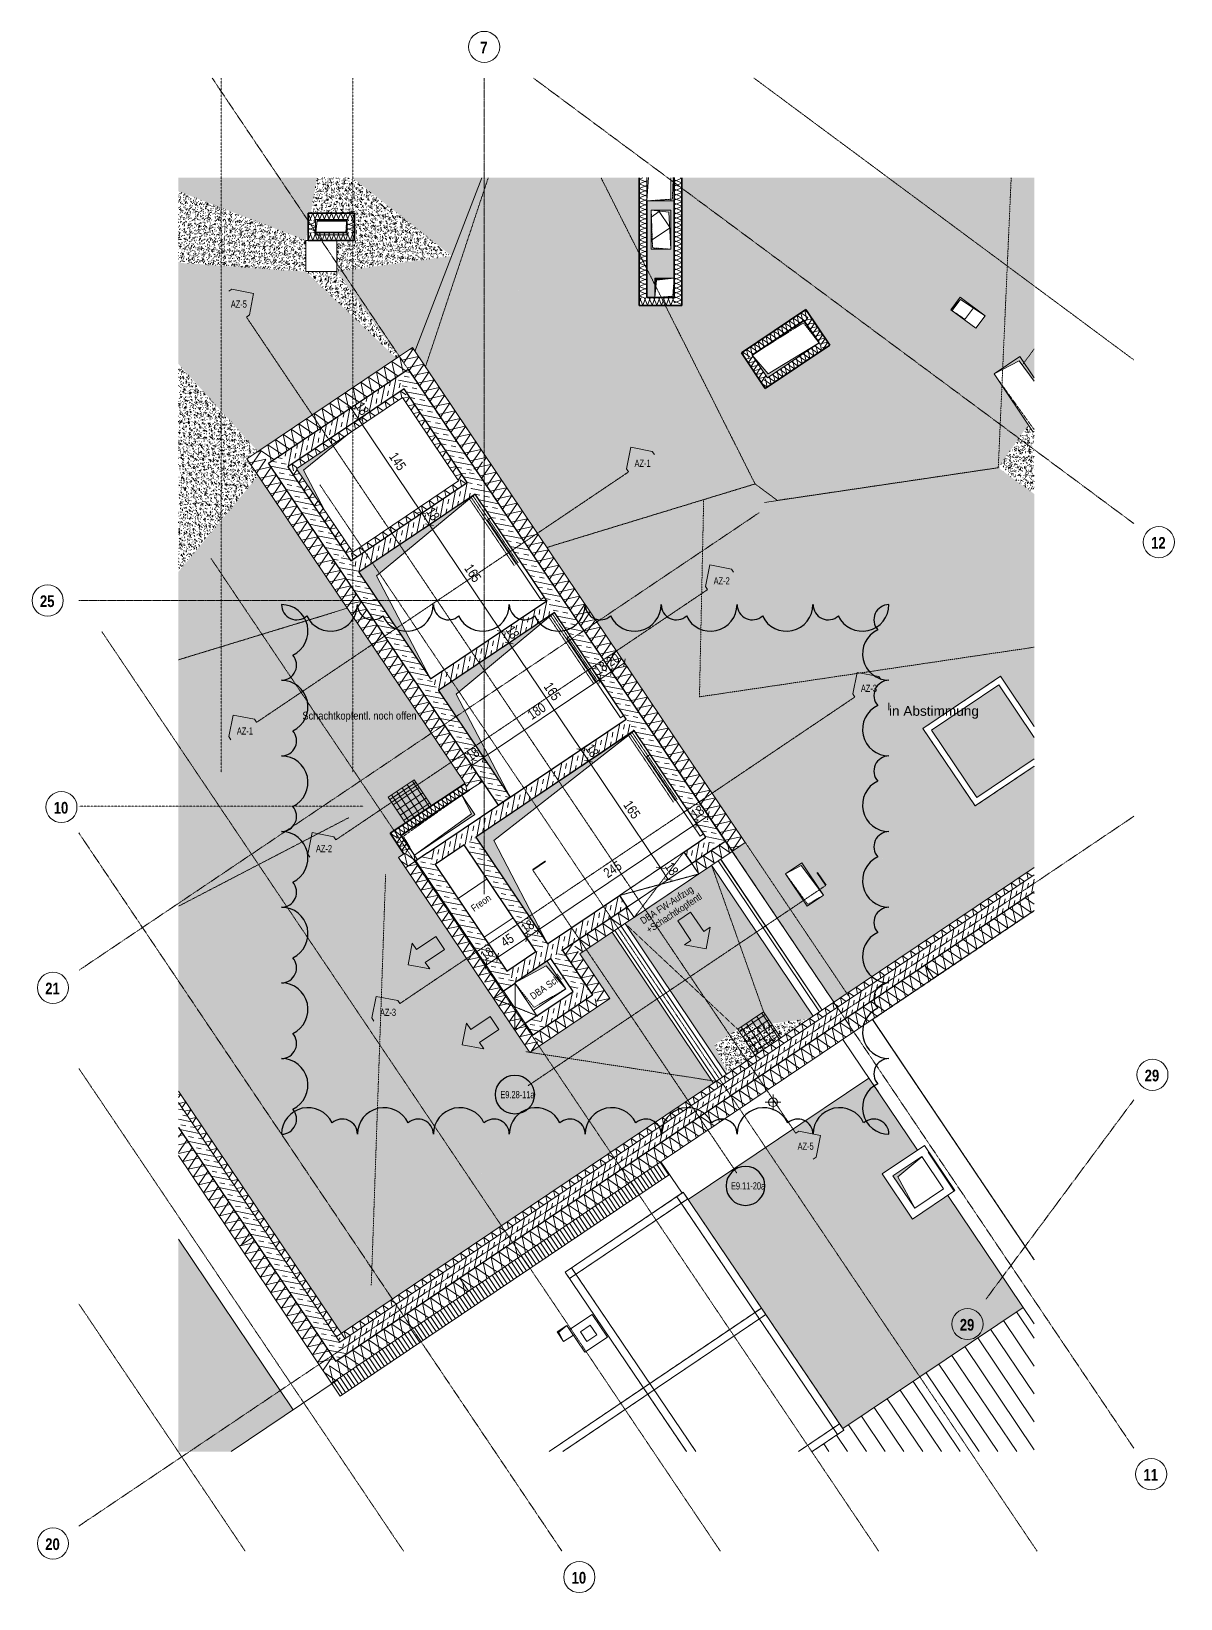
# Model space of a CAD drawing. Header units: centimetres. Extents: x -4512 to 25286, y -2765 to 13485.
# Drawn here: x 23810 to 25286, y 9068 to 11080 of the extents above; entities that cross this region are included whole.
import ezdxf

# ---------------------------------------------------------------- set-up
doc = ezdxf.new("R2010")
doc.units = ezdxf.units.CM
for name, pattern in [('_3D Schnittbereich_', [0.6, 0.4, -0.2]), ('_Referenzebene_', [0.6, 0.4, -0.1, 0, -0.1]), ('_Schnittlinie_', [0.6, 0.3, -0.1, 0.1, -0.1]), ('DB_Strichlinie', [0.215, 0.15, -0.065]), ('DB_Strichpunkt', [0.28, 0.15, -0.065, 0, -0.065]), ('Grundgrenze', [0.9, 0.4, -0.1, 0.1, -0.1, 0.1, -0.1]), ('Rasterlinie', [2.2225, 1.27, -0.3175, 0.3175, -0.3175]), ('Strich', [0.3, 0.2, -0.1]), ('Verdeckt', [0.3, 0.2, -0.1]), ('Verdeckt 0_5', [0.10584, 0.05292, -0.05292])]:
    doc.linetypes.add(name, pattern=pattern)
for name, color, linetype, lineweight in [('A-ANNO-DIMS', 7, 'Continuous', 5), ('A-ANNO-DIMS-50', 7, 'Continuous', 5), ('A-DETL-GENF', 7, 'Continuous', 9), ('A-DETL-THIN', 7, 'Continuous', 5), ('A-DOOR', 7, 'Continuous', 9), ('A-DOOR-HDLN', 7, 'Strich', 9), ('A-FLOR', 7, 'Continuous', 9), ('A-FLOR-PATT', 7, 'Continuous', 9), ('A-GENM', 7, 'Continuous', 9), ('A-GENM-HDLN', 7, 'Strich', 9), ('A-GLAZ', 7, 'Continuous', 9), ('A-GLAZ-CWMG', 7, 'Continuous', 9), ('A-WALL', 7, 'Continuous', 9), ('A-WALL-PATT', 7, 'Continuous', 35), ('I-WALL', 7, 'Continuous', 9), ('M-EQPM', 7, 'Continuous', 9), ('M-EQPM-HDLN', 7, 'Strich', 9), ('P-PIPE', 7, 'Continuous', 5), ('P-PIPE-CNTR', 7, 'Continuous', 5), ('S-GRID', 7, 'Continuous', 5), ('S-GRID-IDEN', 7, 'Continuous', 13), ('Text', 7, 'Continuous', 5)]:
    doc.layers.add(name, color=color, linetype=linetype, lineweight=lineweight)
for name, color, linetype, lineweight, true_color in [('A-DETL', 251, 'Continuous', 9, 0x4f4f4f), ('C-PROP-LINE', 96, 'Grundgrenze', 25, 0x008000), ('G-ANNO-REVC', 1, 'Continuous', 25, 0xff0000), ('G-ANNO-REVC-IDEN', 1, 'Continuous', 5, 0xff0000), ('G-ANNO-SYMB', 9, '_3D Schnittbereich_', 5, 0xc0c0c0)]:
    doc.layers.add(name, color=color, linetype=linetype, lineweight=lineweight, true_color=true_color)
doc.styles.add('Arial Narrow', font='ARIALN.TTF', dxfattribs={"width": 0.75, "height": 9.25})
doc.styles.add('Arial Narrow_B', font='ARIALN.TTF', dxfattribs={"width": 0.75, "height": 9.25})
doc.styles.add('Arial Unicode MS_1', font='ARIALUNI.ttf', dxfattribs={"width": 0.85, "height": 10})
doc.styles.add('Arial Unicode MS_5', font='ARIALUNI.ttf', dxfattribs={"height": 12.5})
doc.styles.add('Arial Unicode MS_6', font='ARIALUNI.ttf', dxfattribs={"width": 0.8, "height": 12.5})
doc.styles.add('Arial Unicode MS_B', font='', dxfattribs={"width": 0.8, "height": 15})
doc.styles.add('Arial_1', font='arial.ttf', dxfattribs={"width": 0.85, "height": 9})
doc.styles.get('Arial Unicode MS_B').set_extended_font_data('Arial Unicode MS', bold=True)
doc.dimstyles.new('AF_M_1_50', dxfattribs={"dimscale": 30.48, "dimtxt": 12.573061, "dimasz": 0.246063, "dimexe": 0.328084, "dimexo": 0.0625, "dimgap": 0.049213, "dimtad": 1, "dimdec": 1, "dimrnd": 0.5, "dimdsep": 46, "dimtxsty": 'Arial Unicode MS_6', "dimblk1": 'OBLIQUE', "dimblk2": 'OBLIQUE', "dimsah": 1, "dimcen": 0.09, "dimazin": 0, "dimtfac": 1, "dimtdec": 4, "dimtix": 1, "dimtmove": 0, "dimatfit": 3, "dimfxl": 0.328084, "dimfxlon": 1, "dimtvp": 1, "dimtolj": 1, "dimtzin": 0, "dimlwd": 13, "dimlwe": 13, "dimarcsym": 2})
pattern_1 = [(50.007, (-8702.722, -4.038), (9.1077823, -0.7955866), [0.95248, -10.477]), (355.006, (-8702.722, -4.038), (-1.7621168, 9.5526584), [0.76187, -8.381]), (100.45, (-8701.963, -4.104), (7.3455942, 8.756565), [0.80946, -8.904]), (46.191, (-8702.722, -1.498), (13.552323, -2.1002993), [1.429, -15.716]), (96.635, (-8701.593, -1.673), (11.867962, 12.372135), [1.214, -13.356]), (351.19, (-8702.722, -1.498), (11.8679423, 12.3722985), [1.143, -12.571]), (21.009, (-8701.452, -2.132), (7.5797413, -5.1124037), [0.95241, -10.476]), (326.001, (-8701.452, -2.132), (3.0900132, 9.209524), [0.76187, -8.381]), (71.454, (-8700.821, -2.558), (10.6692643, 4.0972464), [0.8095, -8.905]), (37.508, (-8702.722, -4.038), (0.15452134, 4.22818308), [0.41908, -7.861, 0.41908, -8.09, -8.413]), (37.508, (-8702.722, -4.038), (0.15452134, 4.22818308), [-16.789, 0.41908, -7.994]), (7.508, (-8702.722, -4.038), (3.34008726, 5.0093785), [0.41904, -4.432, 0.41904, -7.67, -3.206]), (7.508, (-8702.722, -4.038), (3.34008726, 5.0093785), [-12.939, 0.41904, -2.787]), (327.501, (-8705.554, -4.038), (6.77806874, -0.2854561), [0.41903, -2.755, 0.41903, -9.485, -13.142]), (327.501, (-8705.554, -4.038), (6.77806874, -0.2854561), [-13.079, 0.41903, -12.723]), (317.5, (-8706.823, -4.038), (7.4051572, 1.2724497), [0.41903, -3.708, 0.41903, -6.159, -9.333]), (317.5, (-8706.823, -4.038), (7.4051572, 1.2724497), [-10.704, 0.41903, -8.914])]
pattern_2 = [(50.006, (-8700.766, 0), (9.1071257, -0.7965117), [0.95242, -10.477]), (354.999, (-8700.766, 0), (-1.761946, 9.5529608), [0.76184, -8.38]), (100.449, (-8700.007, -0.066), (7.3459284, 8.7554534), [0.80949, -8.904]), (46.19, (-8700.766, 2.54), (13.5509017, -2.101979), [1.429, -15.715]), (96.634, (-8699.636, 2.365), (11.8673, 12.370819), [1.214, -13.357]), (351.182, (-8700.766, 2.54), (11.8676933, 12.370948), [1.143, -12.57]), (21.004, (-8699.496, 1.905), (7.5792951, -5.1130651), [0.95232, -10.476]), (325.994, (-8699.496, 1.905), (3.088921, 9.209436), [0.76189, -8.381]), (71.455, (-8698.864, 1.479), (10.6688747, 4.0964846), [0.80948, -8.904]), (37.506, (-8700.766, 0), (0.15466893, 4.22817768), [0.41904, -7.86, 0.41904, -8.089, -8.413]), (37.506, (-8700.766, 0), (0.15466893, 4.22817768), [-16.787, 0.41904, -7.994]), (7.502, (-8700.766, 0), (3.3406118, 5.0090287), [0.41901, -4.431, 0.41901, -7.669, -3.206]), (7.502, (-8700.766, 0), (3.3406118, 5.0090287), [-12.939, 0.41901, -2.787]), (327.494, (-8703.597, 0), (6.7780338, -0.2862842), [0.41904, -2.755, 0.41904, -9.485, -13.142]), (327.494, (-8703.597, 0), (6.7780338, -0.2862842), [-13.079, 0.41904, -12.723]), (317.494, (-8704.867, 0), (7.4046147, 1.270937), [0.41905, -3.708, 0.41905, -6.159, -9.333]), (317.494, (-8704.867, 0), (7.4046147, 1.270937), [-10.705, 0.41905, -8.914])]
pattern_3 = [(50.001, (-8712.85, -0.5394), (9.1083417, -0.7957743), [0.95249, -10.477]), (355.007, (-8712.85, -0.539), (-1.7623706, 9.5516314), [0.76196, -8.382]), (100.452, (-8712.091, -0.606), (7.3464533, 8.7560194), [0.80942, -8.904]), (46.186, (-8712.85, 2), (13.553524, -2.1000388), [1.429, -15.716]), (96.636, (-8711.721, 1.825), (11.869848, 12.37158), [1.214, -13.355]), (351.191, (-8712.85, 2), (11.8695496, 12.371211), [1.143, -12.572]), (21.005, (-8711.58, 1.366), (7.5799594, -5.1116408), [0.95249, -10.477]), (326.006, (-8711.58, 1.366), (3.0900386, 9.2092345), [0.76192, -8.381]), (71.451, (-8710.949, 0.94), (10.670745, 4.0973177), [0.80946, -8.904]), (37.503, (-8712.85, -0.5394), (0.154097, 4.22756078), [0.4191, -7.861, 0.4191, -8.09, -8.414]), (37.503, (-8712.85, -0.5394), (0.154097, 4.22756078), [-16.789, 0.4191, -7.995]), (7.506, (-8712.85, -0.5394), (3.34125355, 5.00939255), [0.41909, -4.432, 0.41909, -7.671, -3.207]), (7.506, (-8712.85, -0.5394), (3.34125355, 5.00939255), [-12.941, 0.41909, -2.788]), (327.506, (-8715.682, -0.5397), (6.77893707, -0.2854018), [0.41906, -2.756, 0.41906, -9.486, -13.143]), (327.506, (-8715.682, -0.5397), (6.77893707, -0.2854018), [-13.08, 0.41906, -12.724]), (317.505, (-8716.952, -0.54), (7.4065208, 1.2717449), [0.41905, -3.708, 0.41905, -6.159, -9.333]), (317.505, (-8716.952, -0.54), (7.4065208, 1.2717449), [-10.705, 0.41905, -8.914])]
pattern_4 = [(50.001, (-8712.85, -0.539), (9.1083417, -0.7957743), [0.95249, -10.477]), (355.007, (-8712.85, -0.539), (-1.7623706, 9.5516314), [0.76196, -8.382]), (100.452, (-8712.091, -0.606), (7.3464533, 8.7560194), [0.80942, -8.904]), (46.186, (-8712.85, 2), (13.553524, -2.1000388), [1.429, -15.716]), (96.636, (-8711.721, 1.825), (11.869848, 12.37158), [1.214, -13.355]), (351.191, (-8712.85, 2), (11.8695496, 12.371211), [1.143, -12.572]), (21.005, (-8711.58, 1.366), (7.5799594, -5.1116408), [0.95249, -10.477]), (326.006, (-8711.58, 1.366), (3.0900386, 9.2092345), [0.76192, -8.381]), (71.451, (-8710.949, 0.94), (10.670745, 4.0973177), [0.80946, -8.904]), (37.503, (-8712.85, -0.5394), (0.154097, 4.22756078), [0.4191, -7.861, 0.4191, -8.09, -8.414]), (37.503, (-8712.85, -0.5394), (0.154097, 4.22756078), [-16.789, 0.4191, -7.995]), (7.506, (-8712.85, -0.5394), (3.34125355, 5.00939255), [0.41909, -4.432, 0.41909, -7.671, -3.207]), (7.506, (-8712.85, -0.5394), (3.34125355, 5.00939255), [-12.941, 0.41909, -2.788]), (327.506, (-8715.682, -0.5397), (6.77893707, -0.2854018), [0.41906, -2.756, 0.41906, -9.486, -13.143]), (327.506, (-8715.682, -0.5397), (6.77893707, -0.2854018), [-13.08, 0.41906, -12.724]), (317.505, (-8716.952, -0.54), (7.4065208, 1.2717449), [0.41905, -3.708, 0.41905, -6.159, -9.333]), (317.505, (-8716.952, -0.54), (7.4065208, 1.2717449), [-10.705, 0.41905, -8.914])]

msp = doc.modelspace()

# ---------------------------------------------------------------- texts
at = {"layer": 'G-ANNO-REVC-IDEN', "color": 5, "true_color": 0x0000ff, "insert": (24911.38, 10213.852), "char_height": 12.5, "width": 139.89447, "attachment_point": 1, "style": 'Arial Unicode MS_5'}
msp.add_mtext('in Abstimmung', dxfattribs=at)
at = {"layer": 'G-ANNO-SYMB', "color": 7, "linetype": 'Continuous', "char_height": 9.25, "width": 21.34493, "attachment_point": 1, "style": 'Arial Narrow'}
for s, insert in [('AZ-5', (24066.251, 10734.598)), ('AZ-1', (24584.694, 10530.222)), ('AZ-2', (24686.259, 10379.197)), ('AZ-3', (24875.354, 10241.265)), ('AZ-1', (24074.049, 10186.474)), ('AZ-2', (24175.614, 10035.449)), ('AZ-3', (24257.803, 9825.244)), ('AZ-5', (24794.064, 9653.417))]:
    msp.add_mtext(s, dxfattribs=dict(at, insert=insert))
at = {"layer": 'G-ANNO-SYMB', "color": 156, "linetype": 'Continuous', "true_color": 0x004080, "char_height": 9.25, "width": 45.09492, "attachment_point": 1, "style": 'Arial Narrow_B'}
for s, insert in [('E9.28-11a', (24412.38, 9719.613)), ('E9.11-20a', (24708.507, 9602.387))]:
    msp.add_mtext(s, dxfattribs=dict(at, insert=insert))
at = {"layer": 'S-GRID-IDEN', "color": 191, "lineweight": 25, "true_color": 0xb46efa, "char_height": 15, "attachment_point": 1, "style": 'Arial Unicode MS_B'}
for s, insert, width in [('\\fArial Unicode MS|b1|i0|c0|p34|;\\W.8;7', (24386.513, 11066.737), 11.86497), ('12', (25248.002, 10430.917), 23.72995), ('25', (23821.163, 10355.975), 23.72995), ('10', (23838.837, 10090.759), 23.72995), ('21', (23827.973, 9858.712), 23.72995), ('29', (25239.709, 9746.97), 23.72995), ('29', (25002.283, 9426.921), 23.72995), ('11', (25238.203, 9234.203), 23.72995), ('20', (23827.973, 9145.24), 23.72995), ('10', (24503.868, 9102.108), 23.72995)]:
    msp.add_mtext(s, dxfattribs=dict(at, insert=insert, width=width))
at = {"layer": 'Text', "insert": (24158.171, 10206.519), "char_height": 10, "width": 182.2837, "attachment_point": 1, "style": 'Arial Unicode MS_1'}
msp.add_mtext('Schachtkopfentl. noch offen', dxfattribs=at)
at = {"layer": 'Text', "char_height": 9, "attachment_point": 1, "style": 'Arial_1'}
for s, insert, width, rotation in [('DBA FW-Aufzug', (24590.822, 9940.834), 94.03794, 33.370752), ('Freon', (24373.466, 9956.629), 33.04957, 35.54255), ('+Schachtkopfentl', (24598.462, 9929.233), 97.44512, 33.370752), ('DBA Schl.', (24449.373, 9843.783), 57.5812, 35.54255)]:
    msp.add_mtext(s, dxfattribs=dict(at, insert=insert, width=width, rotation=rotation))

# ---------------------------------------------------------------- blocks, each defined once
blk = doc.blocks.new('062_HNP_Attikaverblechung - 062_Attikaverblechung-6400280-DD - FOK AF 300 Kopie 1')
at = {"layer": 'A-GENM', "lineweight": 5}
for p, q in [((0, 0), (371.9, 0)), ((171.5, -46), (0, -46)), ((440.3, -46), (241.5, -46))]:
    blk.add_line(p, q, dxfattribs=at)
blk = doc.blocks.new('FE Dachkuppel rechteckig - 1200x1200-18193303-DD - FOK AF 300 Kopie 1')
at = {"layer": 'A-GLAZ', "color": 9, "linetype": 'Verdeckt', "lineweight": 5, "true_color": 0xc0c0c0}
for p, q in [((-60, 60), (60, 60)), ((-60, -60), (-60, 60)), ((60, 60), (60, -17.5)), ((31.4, -60), (-60, -60))]:
    blk.add_line(p, q, dxfattribs=at)
blk = doc.blocks.new('HNP_BD_Symbol - BD_Symbol-7572226-DD - FOK AF 300 Kopie 1')
at = {"layer": 'A-DETL-GENF', "true_color": 0xc0c0c0}
blk.add_hatch(color=9, dxfattribs=at).paths.add_polyline_path([(0, -165), (0, -165), (16.5, -16.5), (244.1, -0.1), (0, -0.1), (0, -150)])
at = {"layer": 'A-DETL-GENF'}
for p, q in [((0, -165), (16.5, -16.5)), ((16.5, -16.5), (244.1, -0.1))]:
    blk.add_line(p, q, dxfattribs=at)
blk = doc.blocks.new('HNP_BD_Symbol - BD_Symbol-17170070-DD - FOK AF 300 Kopie 1')
at = {"layer": 'A-DETL-GENF', "true_color": 0xc0c0c0}
blk.add_hatch(color=9, dxfattribs=at).paths.add_polyline_path([(0, -165), (16.5, -16.5), (179.9, 0), (0, 0), (0, -165)])
at = {"layer": 'A-DETL-GENF'}
for p, q in [((0, -165), (16.5, -16.5)), ((16.5, -16.5), (179.9, 0))]:
    blk.add_line(p, q, dxfattribs=at)
at = {"layer": 'A-GENM'}
blk.add_line((179.9, -165), (0, -165), dxfattribs=at)
blk = doc.blocks.new('HNP_BD_Symbol - BD_Symbol-17170128-DD - FOK AF 300 Kopie 1')
at = {"layer": 'A-DETL-GENF', "true_color": 0xc0c0c0}
blk.add_hatch(color=9, dxfattribs=at).paths.add_polyline_path([(0, -165), (16.5, -16.5), (179.9, 0), (0, 0), (0, -165)])
at = {"layer": 'A-DETL-GENF'}
for p, q in [((0, -165), (16.5, -16.5)), ((16.5, -16.5), (179.9, 0))]:
    blk.add_line(p, q, dxfattribs=at)
blk = doc.blocks.new('HNP_BD_Symbol - BD_Symbol-17219634-DD - FOK AF 300 Kopie 1')
at = {"layer": 'A-DETL-GENF', "true_color": 0xc0c0c0}
blk.add_hatch(color=9, dxfattribs=at).paths.add_polyline_path([(8, -73), (14.5, -14.5), (88.7, -8), (8, -8), (8, -65.6)])
at = {"layer": 'A-DETL-GENF'}
for p, q in [((8, -73), (14.5, -14.5)), ((14.5, -14.5), (88.7, -8))]:
    blk.add_line(p, q, dxfattribs=at)
blk = doc.blocks.new('HNP_Träger - HNP_Träger-18624507-DD - FOK AF 300 Kopie 1')
at = {"layer": 'A-GENM', "lineweight": 5}
for p, q in [((1394.7, 5), (1330.8, 5)), ((1394.7, -5), (1394.7, 5)), ((1345.6, -5), (1394.7, -5))]:
    blk.add_line(p, q, dxfattribs=at)
at = {"layer": 'A-GENM', "linetype": 'Strich', "lineweight": 5}
for p, q in [((1330.8, 5), (1394.7, 5)), ((1394.7, 5), (1394.7, -5)), ((1394.7, -5), (1345.6, -5))]:
    blk.add_line(p, q, dxfattribs=at)
blk = doc.blocks.new('HNP_Träger - HNP_Träger-V71-DD - FOK AF 300 Kopie 1')
at = {"layer": 'A-GENM', "lineweight": 5}
for p, q in [((1394.7, 5), (1065.5, 5)), ((1394.7, -5), (1394.7, 5)), ((1080.3, -5), (1394.7, -5))]:
    blk.add_line(p, q, dxfattribs=at)
at = {"layer": 'A-GENM', "linetype": 'Strich', "lineweight": 5}
for p, q in [((1065.5, 5), (1394.7, 5)), ((1394.7, 5), (1394.7, -5)), ((1394.7, -5), (1080.3, -5))]:
    blk.add_line(p, q, dxfattribs=at)
blk = doc.blocks.new('HNP_BD_Symbol - BD_Symbol-18547106-DD - FOK AF 300 Kopie 1')
at = {"layer": 'A-DETL-GENF', "true_color": 0xc0c0c0}
blk.add_hatch(color=9, dxfattribs=at).paths.add_polyline_path([(0, -50), (4.5, -4.6), (44.5, -0.1), (44.5, 0), (0, 0), (0, -48.1)])
at = {"layer": 'A-DETL-GENF'}
for p, q in [((0, -50), (4.5, -4.6)), ((4.5, -4.6), (44.5, -0.1))]:
    blk.add_line(p, q, dxfattribs=at)
blk = doc.blocks.new('HNP_BD_Symbol - BD_Symbol-8200667-DD - FOK AF 300 Kopie 1')
at = {"layer": 'A-DETL-GENF', "true_color": 0xc0c0c0}
blk.add_hatch(color=9, dxfattribs=at).paths.add_polyline_path([(0, -15), (1.5, -1.5), (15, 0), (0, 0), (0, -14.2)])
at = {"layer": 'A-DETL-GENF'}
for p, q in [((15, 0), (0, 0)), ((0, 0), (0, -15)), ((0, -15), (1.5, -1.5)), ((1.5, -1.5), (15, 0))]:
    blk.add_line(p, q, dxfattribs=at)
at = {"layer": 'A-GENM'}
for p, q in [((0, 0), (0, -15)), ((15, 0), (0, 0)), ((15, 0), (15, -6.5)), ((15, -15), (0, -15))]:
    blk.add_line(p, q, dxfattribs=at)
blk = doc.blocks.new('HNP_DD_Symbol - DD_Symbol_E-15257744-DD - FOK AF 300 Kopie 1')
at = {"layer": 'A-GENM', "linetype": 'DB_Strichlinie'}
for p, q in [((87.3, -37.3), (0, -40)), ((87.4, -36.7), (87.3, -37.3))]:
    blk.add_line(p, q, dxfattribs=at)
blk = doc.blocks.new('HNP_BD_Symbol - BD_Symbol-15257008-DD - FOK AF 300 Kopie 1')
at = {"layer": 'A-DETL-GENF', "true_color": 0xc0c0c0}
blk.add_hatch(color=9, dxfattribs=at).paths.add_polyline_path([(36.5, -2.5), (32.8, 0), (0, 0), (0, -39.7), (4, -4), (36.2, -2.5)])
at = {"layer": 'A-DETL-GENF'}
for p, q in [((32.8, 0), (0, 0)), ((0, 0), (0, -40)), ((0, -40), (4, -4)), ((4, -4), (36.5, -2.5))]:
    blk.add_line(p, q, dxfattribs=at)
at = {"layer": 'A-GENM'}
for p, q in [((0, 0), (0, -40)), ((32.8, 0), (0, 0)), ((90, -40), (0, -40)), ((90, -38.5), (90, -40))]:
    blk.add_line(p, q, dxfattribs=at)
blk = doc.blocks.new('M109_Wandhydrant TSL - Wandhydrant 610x230-8275461-DD - FOK AF 300 Kopie 1')
at = {"layer": 'M-EQPM'}
for p, q in [((20.5, 4), (20.5, 23)), ((40.5, 23), (40.5, 10))]:
    blk.add_line(p, q, dxfattribs=at)
blk = doc.blocks.new('HNP-Rigol - Rigol-11114355-DD - FOK AF 300 Kopie 1')
at = {"layer": 'A-GENM', "lineweight": 5}
h = blk.add_hatch(dxfattribs=at)
h.set_pattern_fill('FP_5', color=256, style=0, pattern_type=2)
h.set_pattern_definition([(90, (0, 0), (-5, 3e-16), [])])
h.paths.add_polyline_path([(254.9, 10), (-254.9, 10), (-254.9, -9.9), (254.6, -9.9), (254.9, -9.5), (254.9, 0.3)])
h.paths.add_polyline_path([(254.9, -9.5), (254.6, -10), (254.9, -10), (254.9, -9.6)])
for p, q in [((254.9, 10), (-254.9, 10)), ((-254.9, 10), (-254.9, -9.9)), ((-254.9, 10), (254.9, 10)), ((-254.9, -9.9), (-254.9, 10)), ((254.9, -10), (254.9, 10)), ((254.9, 10), (254.9, -10)), ((254.6, -10), (254.9, -10)), ((254.9, -10), (254.6, -10))]:
    blk.add_line(p, q, dxfattribs=at)
blk = doc.blocks.new('HNP_T_Aufz-seitlich - HNP_T91_AZ_2T_E90_1SF_90x210 _1150x1400_-17849420-DD - FOK AF 300 Kopie 1')
at = {"layer": 'A-DOOR', "lineweight": 5}
for p, q in [((-61.5, -18), (-61.5, -12.6)), ((-61.5, -18), (61.5, -18)), ((61.5, -12.6), (61.5, -18))]:
    blk.add_line(p, q, dxfattribs=at)
at = {"layer": 'A-DOOR-HDLN'}
for p, q in [((-97.5, -16), (6, -16)), ((-97.5, -19), (6, -19)), ((6, -22), (-97.5, -22))]:
    blk.add_line(p, q, dxfattribs=at)
blk = doc.blocks.new('HNP_T_Aufz-seitlich - HNP_T91_AZ_2T_E90_1SF_90x210 _1150x1400_-V72-DD - FOK AF 300 Kopie 1')
at = {"layer": 'A-DOOR', "lineweight": 5}
for p, q in [((-61.5, -18), (-61.5, -12.6)), ((-61.5, -18), (61.5, -18)), ((61.5, -12.6), (61.5, -18))]:
    blk.add_line(p, q, dxfattribs=at)
at = {"layer": 'A-DOOR-HDLN'}
for p, q in [((-97.5, -16), (6, -16)), ((-97.5, -19), (6, -19)), ((6, -22), (-97.5, -22))]:
    blk.add_line(p, q, dxfattribs=at)
blk = doc.blocks.new('HNP_T_Aufz-seitlich - HNP_T91_AZ_2T_E90_1SF_90x210 _1150x2100_-17849668-DD - FOK AF 300 Kopie 1')
at = {"layer": 'A-DOOR', "lineweight": 5}
for p, q in [((-61.5, -18), (-61.5, -12.6)), ((-61.5, -18), (61.5, -18)), ((61.5, -12.6), (61.5, -18))]:
    blk.add_line(p, q, dxfattribs=at)
at = {"layer": 'A-DOOR-HDLN'}
for p, q in [((-97.5, -16), (6, -16)), ((-97.5, -19), (6, -19)), ((6, -22), (-97.5, -22))]:
    blk.add_line(p, q, dxfattribs=at)
blk = doc.blocks.new('Rechteckiger Pfosten - 170x220-14444052-DD - FOK AF 300 Kopie 1')
at = {"layer": 'A-GLAZ-CWMG'}
blk.add_line((33793.8, 9939.6), (33681.9, 9864.4), dxfattribs=at)
blk = doc.blocks.new('Rechteckiger Pfosten - 170x220-14444055-DD - FOK AF 300 Kopie 1')
at = {"layer": 'A-GLAZ-CWMG'}
blk.add_line((33811.1, 9951.2), (33793.8, 9939.6), dxfattribs=at)
blk = doc.blocks.new('HNP_DD_Symbol - DD_Symbol_HKLS-17705110-DD - FOK AF 300 Kopie 1')
at = {"layer": 'A-GENM', "linetype": 'DB_Strichlinie'}
blk.add_line((21.8, -19.2), (0, -20), dxfattribs=at)
blk = doc.blocks.new('HNP_BD_Symbol - BD_Symbol-17705111-DD - FOK AF 300 Kopie 1')
at = {"layer": 'A-DETL-GENF', "true_color": 0xc0c0c0}
blk.add_hatch(color=9, dxfattribs=at).paths.add_polyline_path([(40, 0), (0, 0), (0, -20), (2, -2), (33.1, -0.4)])
at = {"layer": 'A-DETL-GENF'}
for p, q in [((40, 0), (0, 0)), ((0, 0), (0, -20)), ((0, -20), (2, -2)), ((2, -2), (40, 0))]:
    blk.add_line(p, q, dxfattribs=at)
at = {"layer": 'A-GENM'}
for p, q in [((0, 0), (0, -20)), ((40, 0), (0, 0)), ((40, 0), (40, -20)), ((40, -20), (0, -20))]:
    blk.add_line(p, q, dxfattribs=at)
blk = doc.blocks.new('HNP_DD_Symbol - DD_Symbol_HKLS-17750153-DD - FOK AF 300 Kopie 1')
at = {"layer": 'A-GENM', "linetype": 'DB_Strichlinie'}
blk.add_line((39.9, -2), (38.8, -17), dxfattribs=at)
blk = doc.blocks.new('HNP_BD_Symbol - BD_Symbol-17750154-DD - FOK AF 300 Kopie 1')
at = {"layer": 'A-DETL-GENF', "true_color": 0xc0c0c0}
blk.add_hatch(color=9, dxfattribs=at).paths.add_polyline_path([(0, -20), (2, -2), (40, 0), (0, 0), (0, -17.5)])
at = {"layer": 'A-DETL-GENF'}
for p, q in [((40, 0), (0, 0)), ((0, 0), (0, -20)), ((0, -20), (2, -2)), ((2, -2), (40, 0))]:
    blk.add_line(p, q, dxfattribs=at)
at = {"layer": 'A-GENM'}
for p, q in [((0, 0), (0, -20)), ((40, 0), (0, 0)), ((40, 0), (40, -20)), ((40, -20), (0, -20))]:
    blk.add_line(p, q, dxfattribs=at)
blk = doc.blocks.new('HNP_DD_Symbol - DD_Symbol_HKLS-18444262-DD - FOK AF 300 Kopie 1')
at = {"layer": 'A-GENM', "linetype": 'DB_Strichlinie'}
for p, q in [((28, 91.5), (0, 93.5)), ((30, 1), (28, 91.5))]:
    blk.add_line(p, q, dxfattribs=at)
blk = doc.blocks.new('HNP_BD_Symbol - BD_Symbol-18444263-DD - FOK AF 300 Kopie 1')
at = {"layer": 'A-DETL-GENF', "true_color": 0xc0c0c0}
blk.add_hatch(color=9, dxfattribs=at).paths.add_polyline_path([(0, 93.5), (0, 0), (30, 0), (3, 3), (0, 93.4)])
at = {"layer": 'A-DETL-GENF'}
for p, q in [((0, 93.5), (3, 3)), ((0, 0), (0, 93.5)), ((30, 0), (0, 0)), ((3, 3), (30, 0))]:
    blk.add_line(p, q, dxfattribs=at)
at = {"layer": 'A-GENM'}
for p, q in [((0, 0), (0, 93.5)), ((30, 93.5), (0, 93.5)), ((30, 0), (30, 93.5)), ((30, 0), (0, 0))]:
    blk.add_line(p, q, dxfattribs=at)
blk = doc.blocks.new('HNP_DD_Symbol - DD_Symbol_HKLS-18469742-DD - FOK AF 300 Kopie 1')
at = {"layer": 'A-GENM', "linetype": 'DB_Strichlinie'}
for p, q in [((35, 0), (32.7, -77.7)), ((32.7, -77.7), (0, -80))]:
    blk.add_line(p, q, dxfattribs=at)
blk = doc.blocks.new('HNP_BD_Symbol - BD_Symbol-18469743-DD - FOK AF 300 Kopie 1')
at = {"layer": 'A-DETL-GENF', "true_color": 0xc0c0c0}
blk.add_hatch(color=9, dxfattribs=at).paths.add_polyline_path([(0, 0), (0, -79.4), (3.5, -3.5), (35, 0), (1.4, 0)])
at = {"layer": 'A-DETL-GENF'}
for p, q in [((35, 0), (0, 0)), ((0, 0), (0, -80)), ((0, -80), (3.5, -3.5)), ((3.5, -3.5), (35, 0))]:
    blk.add_line(p, q, dxfattribs=at)
at = {"layer": 'A-GENM'}
for p, q in [((0, 0), (0, -80)), ((35, 0), (0, 0)), ((35, 0), (35, -80)), ((35, -80), (0, -80))]:
    blk.add_line(p, q, dxfattribs=at)
blk = doc.blocks.new('HNP_DD_Symbol - DD_Symbol_HKLS-15759485-DD - FOK AF 300 Kopie 1')
at = {"layer": 'A-GENM', "linetype": 'DB_Strichlinie'}
for p, q in [((33.8, -30.1), (32.7, -57.7)), ((32.7, -57.7), (0, -60))]:
    blk.add_line(p, q, dxfattribs=at)
blk = doc.blocks.new('HNP_BD_Symbol - BD_Symbol-15759486-DD - FOK AF 300 Kopie 1')
at = {"layer": 'A-DETL-GENF', "true_color": 0xc0c0c0}
blk.add_hatch(color=9, dxfattribs=at).paths.add_polyline_path([(0, -60), (1.9, -30.1), (0, -30.1), (0, -55.7)])
at = {"layer": 'A-DETL-GENF'}
for p, q in [((0, -60), (1.9, -30.1)), ((0, -30.1), (0, -60))]:
    blk.add_line(p, q, dxfattribs=at)
at = {"layer": 'A-GENM'}
for p, q in [((0, -30.1), (0, -60)), ((35, -30.1), (35, -60)), ((35, -60), (0, -60))]:
    blk.add_line(p, q, dxfattribs=at)
blk = doc.blocks.new('HNP_DD_Symbol - DD_Symbol_HKLS-18140323-DD - FOK AF 300 Kopie 1')
at = {"layer": 'A-GENM', "linetype": 'DB_Strichlinie'}
for p, q in [((50, 0), (48.3, -23.3)), ((48.3, -23.3), (0, -25))]:
    blk.add_line(p, q, dxfattribs=at)
blk = doc.blocks.new('HNP_BD_Symbol - BD_Symbol-17771142-DD - FOK AF 300 Kopie 1')
at = {"layer": 'A-DETL-GENF', "true_color": 0xc0c0c0}
blk.add_hatch(color=9, dxfattribs=at).paths.add_polyline_path([(50, 0), (0, 0), (0, -25), (2.5, -2.5), (36.1, -0.7)])
at = {"layer": 'A-DETL-GENF'}
for p, q in [((50, 0), (0, 0)), ((0, 0), (0, -25)), ((0, -25), (2.5, -2.5)), ((2.5, -2.5), (50, 0))]:
    blk.add_line(p, q, dxfattribs=at)
at = {"layer": 'A-GENM'}
for p, q in [((0, 0), (0, -25)), ((50, 0), (0, 0)), ((50, 0), (50, -25)), ((50, -25), (0, -25))]:
    blk.add_line(p, q, dxfattribs=at)
blk = doc.blocks.new('HNP_DD_Symbol - DD_Symbol_HKLS-18490730-DD - FOK AF 300 Kopie 1')
at = {"layer": 'A-GENM', "linetype": 'DB_Strichlinie'}
for p, q in [((25, 0), (23.3, -23.3)), ((23.3, -23.3), (0, -25))]:
    blk.add_line(p, q, dxfattribs=at)
blk = doc.blocks.new('HNP_BD_Symbol - BD_Symbol-18139911-DD - FOK AF 300 Kopie 1')
at = {"layer": 'A-DETL-GENF', "true_color": 0xc0c0c0}
blk.add_hatch(color=9, dxfattribs=at).paths.add_polyline_path([(0, -25), (2.5, -2.5), (25, 0), (0, 0), (0, -24.4)])
at = {"layer": 'A-DETL-GENF'}
for p, q in [((25, 0), (0, 0)), ((0, 0), (0, -25)), ((0, -25), (2.5, -2.5)), ((2.5, -2.5), (25, 0))]:
    blk.add_line(p, q, dxfattribs=at)
at = {"layer": 'A-GENM'}
for p, q in [((0, 0), (0, -25)), ((25, 0), (0, 0)), ((25, 0), (25, -25)), ((25, -25), (0, -25))]:
    blk.add_line(p, q, dxfattribs=at)
blk = doc.blocks.new('HNP_Träger - HNP_Träger-18624951-DD - FOK AF 300 Kopie 1')
at = {"layer": 'A-GENM', "lineweight": 5}
for p, q in [((284.7, 5), (0, 5)), ((0, 5), (0, -5)), ((0, -5), (278, -5))]:
    blk.add_line(p, q, dxfattribs=at)
at = {"layer": 'A-GENM', "linetype": 'Strich', "lineweight": 5}
for p, q in [((0, 5), (284.7, 5)), ((0, -5), (0, 5)), ((278, -5), (0, -5))]:
    blk.add_line(p, q, dxfattribs=at)
blk = doc.blocks.new('HNP_Träger - HNP_Träger-V73-DD - FOK AF 300 Kopie 1')
at = {"layer": 'A-GENM', "lineweight": 5}
for p, q in [((368.5, 5), (0, 5)), ((0, 5), (0, -5)), ((368.5, -5), (368.5, 5)), ((0, -5), (368.5, -5))]:
    blk.add_line(p, q, dxfattribs=at)
at = {"layer": 'A-GENM', "linetype": 'Strich', "lineweight": 5}
for p, q in [((0, 5), (368.5, 5)), ((0, -5), (0, 5)), ((368.5, 5), (368.5, -5)), ((368.5, -5), (0, -5))]:
    blk.add_line(p, q, dxfattribs=at)
blk = doc.blocks.new('HNP_Träger - HNP_Träger-18591454-DD - FOK AF 300 Kopie 1')
at = {"layer": 'A-GENM', "lineweight": 5}
for p, q in [((183.1, 5), (0, 5)), ((0, 5), (0, -5)), ((183.1, -5), (183.1, 5)), ((0, -5), (183.1, -5))]:
    blk.add_line(p, q, dxfattribs=at)
at = {"layer": 'A-GENM', "linetype": 'Strich', "lineweight": 5}
for p, q in [((0, 5), (183.1, 5)), ((0, -5), (0, 5)), ((183.1, 5), (183.1, -5)), ((183.1, -5), (0, -5))]:
    blk.add_line(p, q, dxfattribs=at)
blk = doc.blocks.new('HNP_Wanddurchbruch - WDB L-19698281-DD - FOK AF 300 Kopie 1')
at = {"layer": 'A-GENM-HDLN', "color": 5, "true_color": 0x0000ff}
for p, q in [((-37.5, -25), (62.5, 9)), ((-37.5, 9), (62.5, -25)), ((-37.5, 9), (62.5, 9)), ((-37.5, -25), (-37.5, 9)), ((-37.5, 9), (62.5, 9)), ((-37.5, -25), (-37.5, 9)), ((62.5, 9), (62.5, -25)), ((62.5, 9), (62.5, -25)), ((62.5, -25), (-37.5, -25)), ((62.5, -25), (-37.5, -25))]:
    blk.add_line(p, q, dxfattribs=at)
blk = doc.blocks.new('HNP_Wanddurchbruch - WDB L-19698278-DD - FOK AF 300 Kopie 1')
at = {"layer": 'A-GENM-HDLN', "color": 5, "true_color": 0x0000ff}
for p, q in [((-12.5, -25), (37.5, 9)), ((-12.5, 9), (37.5, -25)), ((-12.5, 9), (37.5, 9)), ((-12.5, -25), (-12.5, 9)), ((-12.5, 9), (37.5, 9)), ((-12.5, -25), (-12.5, 9)), ((37.5, 9), (37.5, -25)), ((37.5, 9), (37.5, -25)), ((37.5, -25), (-12.5, -25)), ((37.5, -25), (-12.5, -25))]:
    blk.add_line(p, q, dxfattribs=at)
blk = doc.blocks.new('HNP_DD_Symbol - DD_Symbol_S-17771973-DD - FOK AF 300 Kopie 1')
at = {"layer": 'A-GENM', "linetype": 'DB_Strichlinie'}
for p, q in [((50, 0), (48.3, -23.3)), ((48.3, -23.3), (0, -25))]:
    blk.add_line(p, q, dxfattribs=at)
blk = doc.blocks.new('HNP_DD_Symbol - DD_Symbol_S-19712332-DD - FOK AF 300 Kopie 1')
at = {"layer": 'A-GENM', "linetype": 'DB_Strichlinie'}
for p, q in [((43, 0), (40.1, -47.1)), ((40.1, -47.1), (0.6, -50))]:
    blk.add_line(p, q, dxfattribs=at)
blk = doc.blocks.new('HNP_BD_Symbol - BD_Symbol-19712333-DD - FOK AF 300 Kopie 1')
at = {"layer": 'A-DETL-GENF', "true_color": 0xc0c0c0}
blk.add_hatch(color=9, dxfattribs=at).paths.add_polyline_path([(43, 0), (0, 0), (0, -49.8), (4.3, -4.3), (43, 0)])
at = {"layer": 'A-DETL-GENF'}
for p, q in [((43, 0), (0, 0)), ((0, -50), (4.3, -4.3)), ((4.3, -4.3), (43, 0))]:
    blk.add_line(p, q, dxfattribs=at)
at = {"layer": 'A-GENM'}
for q in [(0, 0), (43, -50)]:
    blk.add_line((43, 0), q, dxfattribs=at)
blk = doc.blocks.new('Family - ___-5162724-DD - FOK AF 300 Kopie 1')
at = {"layer": 'C-PROP-LINE', "linetype": '_Referenzebene_'}
for p, q in [((33603.5, 9811.6), (33811.1, 9951.3)), ((33811.1, 9503), (33603.5, 9811.6))]:
    blk.add_line(p, q, dxfattribs=at)
blk = doc.blocks.new('Pfeil Abluft - 40x50-9281110-DD - FOK AF 300 Kopie 1')
at = {"layer": 'A-DETL-GENF', "true_color": 0xecec00}
blk.add_hatch(color=2, dxfattribs=at).paths.add_polyline_path([(28, 0), (8, 20), (8, 10), (-22, 10), (-22, -10), (8, -10), (8, -20), (25.9, -2.1)])
at = {"layer": 'A-DETL-GENF'}
for p, q in [((8, 10), (-22, 10)), ((-22, 10), (-22, -10)), ((28, 0), (8, 20)), ((8, 20), (8, 10)), ((8, -20), (28, 0)), ((-22, -10), (8, -10)), ((8, -10), (8, -20))]:
    blk.add_line(p, q, dxfattribs=at)
blk = doc.blocks.new('Raster - Raster horizontal Kreis-118396-DD - FOK AF 300 Kopie 1')
at = {"layer": 'S-GRID-IDEN'}
blk.add_circle((0, 0), 0.4, dxfattribs=at)
blk = doc.blocks.new('Schnitt - Detail-6677996-DD - FOK AF 300 Kopie 1')
at = {"layer": 'G-ANNO-SYMB', "color": 7, "linetype": 'Continuous', "lineweight": 13}
for p, q in [((-0.4, 0.49375), (-0.8, 0.09375)), ((0, 0.09375), (-0.4, 0.49375)), ((-0.8, 0.09375), (-0.8, 0)), ((0, 0), (0, 0.09375))]:
    blk.add_line(p, q, dxfattribs=at)
blk = doc.blocks.new('Schnitt - Linie-14747745-DD - FOK AF 300 Kopie 1')
at = {"layer": 'G-ANNO-SYMB', "color": 174, "linetype": 'Continuous', "lineweight": 35, "true_color": 0x000099}
blk.add_line((0, 0), (0, 0.4), dxfattribs=at)
blk = doc.blocks.new('Schnitt - Nummer-14747743-DD - FOK AF 300 Kopie 1')
at = {"layer": 'G-ANNO-SYMB', "color": 156, "linetype": 'Continuous', "lineweight": 25, "true_color": 0x004080}
blk.add_circle((-0.4, 0), 0.5, dxfattribs=at)
blk = doc.blocks.new('Family - ___-19712300-DD - FOK AF 300 Kopie 1')
at = {"layer": 'G-ANNO-REVC', "color": 5, "true_color": 0x0000ff}
for centre, radius, start, end in [((32844.6, 10310.1), 34, 295.2088, 90), ((32864.1, 10344.1), 19.5, 180, 311.8103), ((32907.9, 10344.1), 34.1, 205.2088, 0), ((32961.6, 10344.1), 19.5, 180, 311.8103), ((33005.4, 10344.1), 34.1, 205.2088, 0), ((33059.1, 10344.1), 19.5, 180, 311.8103), ((33102.9, 10344.1), 34.1, 205.2088, 0), ((33156.6, 10344.1), 19.5, 180, 311.8103), ((33200.4, 10344.1), 34.1, 205.2088, 0), ((33254.1, 10344.1), 19.5, 180, 311.8103), ((33297.9, 10344.1), 34.1, 205.2088, 0), ((33351.6, 10344.1), 19.5, 180, 311.8103), ((33395.4, 10344.1), 34.1, 205.2088, 0), ((33449.1, 10344.1), 19.5, 180, 311.8103), ((33492.9, 10344.1), 34.1, 205.2088, 0), ((33546.6, 10344.1), 19.5, 180, 311.8103), ((33590.4, 10344.1), 34.1, 205.2088, 0), ((33624.6, 10324.7), 19.4, 90, 221.8103), ((33624.6, 10280.9), 34, 115.2088, 270), ((32844.6, 10266.4), 19.4, 270, 41.8103), ((32844.6, 10212.9), 34, 295.2088, 90), ((33624.6, 10227.5), 19.4, 90, 221.8103), ((33624.6, 10183.8), 34, 115.2088, 270), ((32844.6, 10169.2), 19.4, 270, 41.8103), ((32844.6, 10115.8), 34, 295.2088, 90), ((33624.6, 10130.4), 19.4, 90, 221.8103), ((33624.6, 10086.7), 34, 115.2088, 270), ((32844.6, 10072.1), 19.4, 270, 41.8103), ((32844.6, 10018.7), 34, 295.2088, 90), ((33624.6, 10033.2), 19.4, 90, 221.8103), ((33624.6, 9989.5), 34, 115.2088, 270), ((32844.6, 9974.9), 19.4, 270, 41.8103), ((32844.6, 9921.5), 34, 295.2088, 90), ((33624.6, 9936.1), 19.4, 90, 221.8103), ((33624.6, 9892.4), 34, 115.2088, 270), ((32844.6, 9877.8), 19.4, 270, 41.8103), ((32844.6, 9824.4), 34, 295.2088, 90), ((33624.6, 9838.9), 19.4, 90, 221.8103), ((33624.6, 9795.2), 34, 115.2088, 270), ((32844.6, 9780.7), 19.4, 270, 41.8103), ((32844.6, 9727.2), 34, 295.2088, 90), ((33624.6, 9741.8), 19.4, 90, 221.8103), ((33624.6, 9698.1), 34, 115.2088, 270), ((32878.7, 9664.1), 34.1, 25.2088, 180), ((32844.6, 9683.5), 19.4, 270, 41.8103), ((32922.6, 9664.1), 19.5, 0, 131.8103), ((32976.2, 9664.1), 34.1, 25.2088, 180), ((33020.1, 9664.1), 19.5, 0, 131.8103), ((33073.7, 9664.1), 34.1, 25.2088, 180), ((33117.6, 9664.1), 19.5, 0, 131.8103), ((33171.2, 9664.1), 34.1, 25.2088, 180), ((33215.1, 9664.1), 19.5, 0, 131.8103), ((33268.7, 9664.1), 34.1, 25.2088, 180), ((33312.6, 9664.1), 19.5, 0, 131.8103), ((33366.2, 9664.1), 34.1, 25.2088, 180), ((33410.1, 9664.1), 19.5, 0, 131.8103), ((33463.7, 9664.1), 34.1, 25.2088, 180), ((33507.6, 9664.1), 19.5, 0, 131.8103), ((33561.2, 9664.1), 34.1, 25.2088, 180), ((33605.1, 9664.1), 19.5, 0, 131.8103)]:
    blk.add_arc(centre, radius, start, end, dxfattribs=at)
blk = doc.blocks.new('DIMBLOCK142-DD - FOK AF 300 Kopie 1')
at = {"layer": 'A-ANNO-DIMS-50', "lineweight": 13}
for p, q in [((24664.4, 10063.1), (24658.8, 10071.4)), ((24664.4, 10063.1), (24663.4, 10057.8)), ((24679.3, 10073.1), (24664.4, 10063.1)), ((24664.4, 10063.1), (24665.4, 10068.3)), ((24664.4, 10063.1), (24670, 10054.8)), ((24679.3, 10073.1), (24673.7, 10081.4)), ((24679.3, 10073.1), (24678.3, 10067.9)), ((24679.3, 10073.1), (24680.3, 10078.3)), ((24679.3, 10073.1), (24684.9, 10064.8))]:
    blk.add_line(p, q, dxfattribs=at)
at = {"layer": 'A-ANNO-DIMS-50', "color": 0, "lineweight": 13, "insert": (24655.6, 10078.5), "char_height": 12.5, "width": 18.44, "attachment_point": 1, "rotation": 33.9274, "line_spacing_factor": 1.117605, "style": 'Arial Unicode MS_6'}
blk.add_mtext('18', dxfattribs=at)
blk = doc.blocks.new('_Oblique')
at = {"color": 0, "linetype": 'ByBlock', "lineweight": -2}
blk.add_line((-0.5, -0.5), (0.5, 0.5), dxfattribs=at)
blk = doc.blocks.new('DIMBLOCK143-DD - FOK AF 300 Kopie 1')
at = {"layer": 'A-ANNO-DIMS-50', "lineweight": 13}
for p, q in [((24664.4, 10063.1), (24461.2, 9926.4)), ((24664.4, 10063.1), (24658.8, 10071.4)), ((24664.4, 10063.1), (24663.4, 10057.8)), ((24664.4, 10063.1), (24665.4, 10068.3)), ((24664.4, 10063.1), (24670, 10054.8)), ((24461.2, 9926.4), (24455.6, 9934.7)), ((24461.2, 9926.4), (24460.1, 9921.1)), ((24461.2, 9926.4), (24462.2, 9931.6)), ((24461.2, 9926.4), (24466.7, 9918.1))]:
    blk.add_line(p, q, dxfattribs=at)
at = {"layer": 'A-ANNO-DIMS-50', "color": 0, "lineweight": 13, "insert": (24543.3, 10003), "char_height": 12.5, "width": 27.661, "attachment_point": 1, "rotation": 33.9274, "line_spacing_factor": 1.117605, "style": 'Arial Unicode MS_6'}
blk.add_mtext('245', dxfattribs=at)
blk = doc.blocks.new('DIMBLOCK144-DD - FOK AF 300 Kopie 1')
at = {"layer": 'A-ANNO-DIMS-50', "lineweight": 13}
for p, q in [((24446.2, 9916.3), (24440.6, 9924.6)), ((24461.2, 9926.4), (24446.2, 9916.3)), ((24446.2, 9916.3), (24447.2, 9921.5)), ((24461.2, 9926.4), (24455.6, 9934.7)), ((24461.2, 9926.4), (24460.1, 9921.1)), ((24461.2, 9926.4), (24462.2, 9931.6)), ((24461.2, 9926.4), (24466.7, 9918.1)), ((24446.2, 9916.3), (24445.2, 9911.1)), ((24446.2, 9916.3), (24451.8, 9908))]:
    blk.add_line(p, q, dxfattribs=at)
at = {"layer": 'A-ANNO-DIMS-50', "color": 0, "lineweight": 13, "insert": (24437.4, 9931.7), "char_height": 12.5, "width": 18.44, "attachment_point": 1, "rotation": 33.9274, "line_spacing_factor": 1.117605, "style": 'Arial Unicode MS_6'}
blk.add_mtext('18', dxfattribs=at)
blk = doc.blocks.new('DIMBLOCK145-DD - FOK AF 300 Kopie 1')
at = {"layer": 'A-ANNO-DIMS-50', "lineweight": 13}
for p, q in [((24446.2, 9916.3), (24440.6, 9924.6)), ((24446.2, 9916.3), (24447.2, 9921.5)), ((24446.2, 9916.3), (24408.9, 9891.2)), ((24446.2, 9916.3), (24445.2, 9911.1)), ((24446.2, 9916.3), (24451.8, 9908)), ((24408.9, 9891.2), (24403.3, 9899.5)), ((24408.9, 9891.2), (24407.9, 9886)), ((24408.9, 9891.2), (24409.9, 9896.4)), ((24408.9, 9891.2), (24414.5, 9882.9))]:
    blk.add_line(p, q, dxfattribs=at)
at = {"layer": 'A-ANNO-DIMS-50', "color": 0, "lineweight": 13, "insert": (24411.3, 9914.2), "char_height": 12.5, "width": 18.44, "attachment_point": 1, "rotation": 33.9274, "line_spacing_factor": 1.117605, "style": 'Arial Unicode MS_6'}
blk.add_mtext('45', dxfattribs=at)
blk = doc.blocks.new('DIMBLOCK146-DD - FOK AF 300 Kopie 1')
at = {"layer": 'A-ANNO-DIMS-50', "lineweight": 13}
for p, q in [((24394, 9881.1), (24388.4, 9889.4)), ((24394, 9881.1), (24392.9, 9875.9)), ((24408.9, 9891.2), (24394, 9881.1)), ((24394, 9881.1), (24395, 9886.3)), ((24394, 9881.1), (24399.5, 9872.8)), ((24408.9, 9891.2), (24403.3, 9899.5)), ((24408.9, 9891.2), (24407.9, 9886)), ((24408.9, 9891.2), (24409.9, 9896.4)), ((24408.9, 9891.2), (24414.5, 9882.9))]:
    blk.add_line(p, q, dxfattribs=at)
at = {"layer": 'A-ANNO-DIMS-50', "color": 0, "lineweight": 13, "insert": (24385.1, 9896.6), "char_height": 12.5, "width": 18.44, "attachment_point": 1, "rotation": 33.9274, "line_spacing_factor": 1.117605, "style": 'Arial Unicode MS_6'}
blk.add_mtext('18', dxfattribs=at)
blk = doc.blocks.new('DIMBLOCK147-DD - FOK AF 300 Kopie 1')
at = {"layer": 'A-ANNO-DIMS-50', "lineweight": 13}
for p, q in [((24220.4, 10596.9), (24212.1, 10591.3)), ((24220.4, 10596.9), (24215.2, 10597.9)), ((24220.4, 10596.9), (24228.7, 10602.4)), ((24220.4, 10596.9), (24230.5, 10581.9)), ((24220.4, 10596.9), (24225.6, 10595.8)), ((24230.5, 10581.9), (24238.8, 10587.5)), ((24230.5, 10581.9), (24222.2, 10576.3)), ((24230.5, 10581.9), (24225.3, 10582.9)), ((24230.5, 10581.9), (24235.7, 10580.9))]:
    blk.add_line(p, q, dxfattribs=at)
at = {"layer": 'A-ANNO-DIMS-50', "color": 0, "lineweight": 13, "insert": (24235.9, 10605.7), "char_height": 12.5, "width": 18.44, "attachment_point": 1, "rotation": 303.9274, "line_spacing_factor": 1.117605, "style": 'Arial Unicode MS_6'}
blk.add_mtext('18', dxfattribs=at)
blk = doc.blocks.new('DIMBLOCK148-DD - FOK AF 300 Kopie 1')
at = {"layer": 'A-ANNO-DIMS-50', "lineweight": 13}
for p, q in [((24230.5, 10581.9), (24238.8, 10587.5)), ((24230.5, 10581.9), (24222.2, 10576.3)), ((24230.5, 10581.9), (24225.3, 10582.9)), ((24230.5, 10581.9), (24311.4, 10461.6)), ((24230.5, 10581.9), (24235.7, 10580.9)), ((24311.4, 10461.6), (24319.7, 10467.2)), ((24311.4, 10461.6), (24303.1, 10456)), ((24311.4, 10461.6), (24306.2, 10462.6)), ((24311.4, 10461.6), (24316.6, 10460.6))]:
    blk.add_line(p, q, dxfattribs=at)
at = {"layer": 'A-ANNO-DIMS-50', "color": 0, "lineweight": 13, "insert": (24279.2, 10541.2), "char_height": 12.5, "width": 27.661, "attachment_point": 1, "rotation": 303.9274, "line_spacing_factor": 1.117605, "style": 'Arial Unicode MS_6'}
blk.add_mtext('145', dxfattribs=at)
blk = doc.blocks.new('DIMBLOCK149-DD - FOK AF 300 Kopie 1')
at = {"layer": 'A-ANNO-DIMS-50', "lineweight": 13}
for p, q in [((24311.4, 10461.6), (24319.7, 10467.2)), ((24311.4, 10461.6), (24303.1, 10456)), ((24311.4, 10461.6), (24306.2, 10462.6)), ((24311.4, 10461.6), (24321.5, 10446.7)), ((24311.4, 10461.6), (24316.6, 10460.6)), ((24321.5, 10446.7), (24313.2, 10441.1)), ((24321.5, 10446.7), (24316.2, 10447.7)), ((24321.5, 10446.7), (24329.8, 10452.3)), ((24321.5, 10446.7), (24326.7, 10445.7))]:
    blk.add_line(p, q, dxfattribs=at)
at = {"layer": 'A-ANNO-DIMS-50', "color": 0, "lineweight": 13, "insert": (24326.8, 10470.4), "char_height": 12.5, "width": 18.44, "attachment_point": 1, "rotation": 303.9274, "line_spacing_factor": 1.117605, "style": 'Arial Unicode MS_6'}
blk.add_mtext('18', dxfattribs=at)
blk = doc.blocks.new('DIMBLOCK150-DD - FOK AF 300 Kopie 1')
at = {"layer": 'A-ANNO-DIMS-50', "lineweight": 13}
for p, q in [((24321.5, 10446.7), (24313.2, 10441.1)), ((24321.5, 10446.7), (24316.2, 10447.7)), ((24321.5, 10446.7), (24329.8, 10452.3)), ((24321.5, 10446.7), (24413.5, 10309.8)), ((24321.5, 10446.7), (24326.7, 10445.7)), ((24413.5, 10309.8), (24405.2, 10304.2)), ((24413.5, 10309.8), (24408.3, 10310.8)), ((24413.5, 10309.8), (24421.8, 10315.3)), ((24413.5, 10309.8), (24418.8, 10308.7))]:
    blk.add_line(p, q, dxfattribs=at)
at = {"layer": 'A-ANNO-DIMS-50', "color": 0, "lineweight": 13, "insert": (24375.8, 10397.7), "char_height": 12.5, "width": 27.661, "attachment_point": 1, "rotation": 303.9274, "line_spacing_factor": 1.117605, "style": 'Arial Unicode MS_6'}
blk.add_mtext('165', dxfattribs=at)
blk = doc.blocks.new('DIMBLOCK151-DD - FOK AF 300 Kopie 1')
at = {"layer": 'A-ANNO-DIMS-50', "lineweight": 13}
for p, q in [((24413.5, 10309.8), (24405.2, 10304.2)), ((24413.5, 10309.8), (24408.3, 10310.8)), ((24413.5, 10309.8), (24421.8, 10315.3)), ((24413.5, 10309.8), (24423.6, 10294.8)), ((24413.5, 10309.8), (24418.8, 10308.7)), ((24423.6, 10294.8), (24415.3, 10289.2)), ((24423.6, 10294.8), (24418.4, 10295.8)), ((24423.6, 10294.8), (24431.9, 10300.4)), ((24423.6, 10294.8), (24428.8, 10293.8))]:
    blk.add_line(p, q, dxfattribs=at)
at = {"layer": 'A-ANNO-DIMS-50', "color": 0, "lineweight": 13, "insert": (24429, 10318.6), "char_height": 12.5, "width": 18.44, "attachment_point": 1, "rotation": 303.9274, "line_spacing_factor": 1.117605, "style": 'Arial Unicode MS_6'}
blk.add_mtext('18', dxfattribs=at)
blk = doc.blocks.new('DIMBLOCK152-DD - FOK AF 300 Kopie 1')
at = {"layer": 'A-ANNO-DIMS-50', "lineweight": 13}
for p, q in [((24423.6, 10294.8), (24415.3, 10289.2)), ((24423.6, 10294.8), (24418.4, 10295.8)), ((24423.6, 10294.8), (24431.9, 10300.4)), ((24423.6, 10294.8), (24515.7, 10157.9)), ((24423.6, 10294.8), (24428.8, 10293.8)), ((24515.7, 10157.9), (24524, 10163.5)), ((24515.7, 10157.9), (24507.4, 10152.3)), ((24515.7, 10157.9), (24510.5, 10158.9)), ((24515.7, 10157.9), (24520.9, 10156.9))]:
    blk.add_line(p, q, dxfattribs=at)
at = {"layer": 'A-ANNO-DIMS-50', "color": 0, "lineweight": 13, "insert": (24477.9, 10245.8), "char_height": 12.5, "width": 27.661, "attachment_point": 1, "rotation": 303.9274, "line_spacing_factor": 1.117605, "style": 'Arial Unicode MS_6'}
blk.add_mtext('165', dxfattribs=at)
blk = doc.blocks.new('DIMBLOCK153-DD - FOK AF 300 Kopie 1')
at = {"layer": 'A-ANNO-DIMS-50', "lineweight": 13}
for p, q in [((24515.7, 10157.9), (24524, 10163.5)), ((24515.7, 10157.9), (24507.4, 10152.3)), ((24515.7, 10157.9), (24510.5, 10158.9)), ((24515.7, 10157.9), (24525.8, 10142.9)), ((24515.7, 10157.9), (24520.9, 10156.9)), ((24525.8, 10142.9), (24517.5, 10137.3)), ((24525.8, 10142.9), (24520.6, 10143.9)), ((24525.8, 10142.9), (24534.1, 10148.5)), ((24525.8, 10142.9), (24531, 10141.9))]:
    blk.add_line(p, q, dxfattribs=at)
at = {"layer": 'A-ANNO-DIMS-50', "color": 0, "lineweight": 13, "insert": (24531.1, 10166.7), "char_height": 12.5, "width": 18.44, "attachment_point": 1, "rotation": 303.9274, "line_spacing_factor": 1.117605, "style": 'Arial Unicode MS_6'}
blk.add_mtext('18', dxfattribs=at)
blk = doc.blocks.new('DIMBLOCK154-DD - FOK AF 300 Kopie 1')
at = {"layer": 'A-ANNO-DIMS-50', "lineweight": 13}
for p, q in [((24525.8, 10142.9), (24517.5, 10137.3)), ((24525.8, 10142.9), (24520.6, 10143.9)), ((24525.8, 10142.9), (24534.1, 10148.5)), ((24525.8, 10142.9), (24617.8, 10006.1)), ((24525.8, 10142.9), (24531, 10141.9)), ((24617.8, 10006.1), (24609.5, 10000.5)), ((24617.8, 10006.1), (24612.6, 10007.1)), ((24617.8, 10006.1), (24626.1, 10011.7)), ((24617.8, 10006.1), (24623, 10005.1))]:
    blk.add_line(p, q, dxfattribs=at)
at = {"layer": 'A-ANNO-DIMS-50', "color": 0, "lineweight": 13, "insert": (24580.1, 10094), "char_height": 12.5, "width": 27.661, "attachment_point": 1, "rotation": 303.9274, "line_spacing_factor": 1.117605, "style": 'Arial Unicode MS_6'}
blk.add_mtext('165', dxfattribs=at)
blk = doc.blocks.new('DIMBLOCK155-DD - FOK AF 300 Kopie 1')
at = {"layer": 'A-ANNO-DIMS-50', "lineweight": 13}
for p, q in [((24617.8, 10006.1), (24609.5, 10000.5)), ((24617.8, 10006.1), (24612.6, 10007.1)), ((24617.8, 10006.1), (24626.1, 10011.7)), ((24617.8, 10006.1), (24627.9, 9991.2)), ((24617.8, 10006.1), (24623, 10005.1)), ((24627.9, 9991.2), (24619.6, 9985.6)), ((24627.9, 9991.2), (24622.7, 9992.2)), ((24627.9, 9991.2), (24636.2, 9996.7)), ((24627.9, 9991.2), (24633.1, 9990.1))]:
    blk.add_line(p, q, dxfattribs=at)
at = {"layer": 'A-ANNO-DIMS-50', "color": 0, "lineweight": 13, "insert": (24633.3, 10014.9), "char_height": 12.5, "width": 18.44, "attachment_point": 1, "rotation": 303.9274, "line_spacing_factor": 1.117605, "style": 'Arial Unicode MS_6'}
blk.add_mtext('18', dxfattribs=at)
blk = doc.blocks.new('DIMBLOCK156-DD - FOK AF 300 Kopie 1')
at = {"layer": 'A-ANNO-DIMS-50', "lineweight": 13}
for p, q in [((24554.9, 10258.1), (24549.3, 10266.4)), ((24571.6, 10269.4), (24554.9, 10258.1)), ((24554.9, 10258.1), (24555.9, 10263.3)), ((24571.6, 10269.4), (24566, 10277.7)), ((24571.6, 10269.4), (24570.6, 10264.2)), ((24571.6, 10269.4), (24572.6, 10274.6)), ((24571.6, 10269.4), (24577.2, 10261.1)), ((24554.9, 10258.1), (24553.8, 10252.9)), ((24554.9, 10258.1), (24560.4, 10249.8))]:
    blk.add_line(p, q, dxfattribs=at)
at = {"layer": 'A-ANNO-DIMS-50', "color": 0, "lineweight": 13, "insert": (24547, 10274.2), "char_height": 12.5, "width": 18.44, "attachment_point": 1, "rotation": 33.9274, "line_spacing_factor": 1.117605, "style": 'Arial Unicode MS_6'}
blk.add_mtext('20', dxfattribs=at)
blk = doc.blocks.new('DIMBLOCK157-DD - FOK AF 300 Kopie 1')
at = {"layer": 'A-ANNO-DIMS-50', "lineweight": 13}
for p, q in [((24554.9, 10258.1), (24549.3, 10266.4)), ((24554.9, 10258.1), (24555.9, 10263.3)), ((24539.9, 10248.1), (24534.3, 10256.4)), ((24539.9, 10248.1), (24538.9, 10242.9)), ((24554.9, 10258.1), (24539.9, 10248.1)), ((24539.9, 10248.1), (24540.9, 10253.3)), ((24539.9, 10248.1), (24545.5, 10239.8)), ((24554.9, 10258.1), (24553.8, 10252.9)), ((24554.9, 10258.1), (24560.4, 10249.8))]:
    blk.add_line(p, q, dxfattribs=at)
at = {"layer": 'A-ANNO-DIMS-50', "color": 0, "lineweight": 13, "insert": (24531.1, 10263.5), "char_height": 12.5, "width": 18.44, "attachment_point": 1, "rotation": 33.9274, "line_spacing_factor": 1.117605, "style": 'Arial Unicode MS_6'}
blk.add_mtext('18', dxfattribs=at)
blk = doc.blocks.new('DIMBLOCK158-DD - FOK AF 300 Kopie 1')
at = {"layer": 'A-ANNO-DIMS-50', "lineweight": 13}
for p, q in [((24539.9, 10248.1), (24390.6, 10147.7)), ((24539.9, 10248.1), (24534.3, 10256.4)), ((24539.9, 10248.1), (24538.9, 10242.9)), ((24539.9, 10248.1), (24540.9, 10253.3)), ((24539.9, 10248.1), (24545.5, 10239.8)), ((24390.6, 10147.7), (24385.1, 10156)), ((24390.6, 10147.7), (24389.6, 10142.5)), ((24390.6, 10147.7), (24391.7, 10152.9)), ((24390.6, 10147.7), (24396.2, 10139.4))]:
    blk.add_line(p, q, dxfattribs=at)
at = {"layer": 'A-ANNO-DIMS-50', "color": 0, "lineweight": 13, "insert": (24445.8, 10206.1), "char_height": 12.5, "width": 27.661, "attachment_point": 1, "rotation": 33.9274, "line_spacing_factor": 1.117605, "style": 'Arial Unicode MS_6'}
blk.add_mtext('180', dxfattribs=at)
blk = doc.blocks.new('DIMBLOCK159-DD - FOK AF 300 Kopie 1')
at = {"layer": 'A-ANNO-DIMS-50', "lineweight": 13}
for p, q in [((24375.7, 10137.6), (24370.1, 10145.9)), ((24390.6, 10147.7), (24375.7, 10137.6)), ((24375.7, 10137.6), (24376.7, 10142.8)), ((24390.6, 10147.7), (24385.1, 10156)), ((24390.6, 10147.7), (24389.6, 10142.5)), ((24390.6, 10147.7), (24391.7, 10152.9)), ((24390.6, 10147.7), (24396.2, 10139.4)), ((24375.7, 10137.6), (24374.7, 10132.4)), ((24375.7, 10137.6), (24381.3, 10129.3))]:
    blk.add_line(p, q, dxfattribs=at)
at = {"layer": 'A-ANNO-DIMS-50', "color": 0, "lineweight": 13, "insert": (24366.9, 10153), "char_height": 12.5, "width": 18.44, "attachment_point": 1, "rotation": 33.9274, "line_spacing_factor": 1.117605, "style": 'Arial Unicode MS_6'}
blk.add_mtext('18', dxfattribs=at)

# ---------------------------------------------------------------- dimensions: what is measured, and where the dimension line sits
at = {"layer": 'A-ANNO-DIMS', "lineweight": 13}
for base, p1, p2, angle, override, picture, middle in [((24230.476, 10581.923), (24228.727, 10602.44), (24238.774, 10587.505), 303.927352, {"dimpost": '<>', "dimfxl": 18.000174}, 'DIMBLOCK147-DD - FOK AF 300 Kopie 1', (24231.997, 10593.793)), ((24311.407, 10461.61), (24238.774, 10587.505), (24319.704, 10467.191), 303.927352, {"dimpost": '<>', "dimfxl": 144.999918}, 'DIMBLOCK148-DD - FOK AF 300 Kopie 1', (24277.485, 10526.168)), ((24321.453, 10446.675), (24319.704, 10467.191), (24329.751, 10452.256), 303.927352, {"dimpost": '<>', "dimfxl": 17.999534}, 'DIMBLOCK149-DD - FOK AF 300 Kopie 1', (24322.974, 10458.544)), ((24413.546, 10309.767), (24329.751, 10452.256), (24421.844, 10315.348), 303.927352, {"dimpost": '<>', "dimfxl": 165}, 'DIMBLOCK150-DD - FOK AF 300 Kopie 1', (24374.044, 10382.623)), ((24423.595, 10294.829), (24421.844, 10315.348), (24431.892, 10300.41), 303.927352, {"dimpost": '<>', "dimfxl": 18.00314}, 'DIMBLOCK151-DD - FOK AF 300 Kopie 1', (24425.114, 10306.7)), ((24515.688, 10157.921), (24431.892, 10300.41), (24523.986, 10163.502), 303.927352, {"dimpost": '<>', "dimfxl": 165}, 'DIMBLOCK152-DD - FOK AF 300 Kopie 1', (24476.185, 10230.777)), ((24554.859, 10258.122), (24577.196, 10261.095), (24560.44, 10249.824), 33.927352, {"dimpost": '<>', "dimfxl": 20.193087}, 'DIMBLOCK156-DD - FOK AF 300 Kopie 1', (24558.835, 10270.301)), ((24539.924, 10248.075), (24560.44, 10249.824), (24545.505, 10239.778), 33.927352, {"dimpost": '<>', "dimfxl": 18}, 'DIMBLOCK157-DD - FOK AF 300 Kopie 1', (24542.99, 10259.642)), ((24390.636, 10147.655), (24545.505, 10239.778), (24396.217, 10139.357), 33.927352, {"dimpost": '<>', "dimfxl": 179.919543}, 'DIMBLOCK158-DD - FOK AF 300 Kopie 1', (24460.878, 10204.409)), ((24375.699, 10137.607), (24396.217, 10139.357), (24381.28, 10129.309), 33.927352, {"dimpost": '<>', "dimfxl": 18.002353}, 'DIMBLOCK159-DD - FOK AF 300 Kopie 1', (24378.766, 10149.174)), ((24525.772, 10142.929), (24523.986, 10163.502), (24534.07, 10148.511), 303.927352, {"dimpost": '<>', "dimfxl": 18.067723}, 'DIMBLOCK153-DD - FOK AF 300 Kopie 1', (24527.274, 10154.827)), ((24617.828, 10006.077), (24534.07, 10148.511), (24626.126, 10011.658), 303.927352, {"dimpost": '<>', "dimfxl": 164.933002}, 'DIMBLOCK154-DD - FOK AF 300 Kopie 1', (24578.344, 10078.905)), ((24664.381, 10063.054), (24684.898, 10064.803), (24669.963, 10054.756), 33.927428, {"dimpost": '<>', "dimfxl": 18}, 'DIMBLOCK142-DD - FOK AF 300 Kopie 1', (24667.447, 10074.621)), ((24461.16, 9926.353), (24669.963, 10054.756), (24466.741, 9918.056), 33.927428, {"dimpost": '<>', "dimfxl": 244.920587}, 'DIMBLOCK143-DD - FOK AF 300 Kopie 1', (24558.369, 10001.247)), ((24627.866, 9991.154), (24626.126, 10011.658), (24636.164, 9996.736), 303.927352, {"dimpost": '<>', "dimfxl": 17.984145}, 'DIMBLOCK155-DD - FOK AF 300 Kopie 1', (24629.391, 10003.017)), ((24446.224, 9916.307), (24466.741, 9918.056), (24451.806, 9908.009), 33.927428, {"dimpost": '<>', "dimfxl": 18}, 'DIMBLOCK144-DD - FOK AF 300 Kopie 1', (24449.29, 9927.874)), ((24408.886, 9891.19), (24451.806, 9908.009), (24414.467, 9882.893), 33.927428, {"dimpost": '<>', "dimfxl": 45}, 'DIMBLOCK145-DD - FOK AF 300 Kopie 1', (24423.17, 9910.267)), ((24393.95, 9881.144), (24414.467, 9882.893), (24399.532, 9872.846), 33.927428, {"dimpost": '<>', "dimfxl": 18}, 'DIMBLOCK146-DD - FOK AF 300 Kopie 1', (24397.016, 9892.711))]:
    dim = msp.add_linear_dim(base=base, p1=p1, p2=p2, angle=angle, dimstyle='AF_M_1_50', override=override, dxfattribs=at)
    dim.commit()
    dim.dimension.update_dxf_attribs({"geometry": picture, "text_midpoint": middle})

# ---------------------------------------------------------------- hatches: boundary and pattern name
at = {"layer": 'A-DETL-GENF', "lineweight": 5}
h = msp.add_hatch(dxfattribs=at)
h.set_pattern_fill('FP_137', color=256, style=0, pattern_type=2)
h.set_pattern_definition([(33.568, (23499.424, -844.879), (-4.42341, 6.6658415), []), (123.568, (23499.424, -844.879), (-6.6658415, -4.42341), [])])
h.paths.add_polyline_path([(24290.481, 10063.555), (24323.81, 10085.673), (24301.693, 10119.002), (24268.364, 10096.884), (24286.689, 10069.27)])
h = msp.add_hatch(dxfattribs=at)
h.set_pattern_fill('FP_157', color=256, style=0, pattern_type=2)
h.set_pattern_definition([(33.568, (23948.185, -1142.838), (-4.42341, 6.6658415), []), (123.568, (23948.185, -1142.838), (-6.6658415, -4.42341), [])])
h.paths.add_polyline_path([(24739.242, 9765.597), (24754.468, 9775.717), (24772.488, 9787.839), (24750.454, 9821.043), (24717.125, 9798.926), (24737.779, 9767.802)])
at = {"layer": 'A-FLOR-PATT', "lineweight": 5, "true_color": 0x787878}
h = msp.add_hatch(dxfattribs=at)
h.set_pattern_fill('FP_84', color=8, style=0, pattern_type=2)
h.set_pattern_definition([(50.003, (-8711.592, -2.535), (9.1082462, -0.7940476), [0.95248, -10.477]), (355.015, (-8711.592, -2.535), (-1.7617987, 9.5502153), [0.76192, -8.381]), (100.453, (-8710.833, -2.601), (7.3463005, 8.7561476), [0.8093, -8.902]), (46.188, (-8711.592, 0.005), (13.5528465, -2.0974594), [1.429, -15.716]), (96.637, (-8710.463, -0.17), (11.869632, 12.3717873), [1.214, -13.354]), (351.2, (-8711.592, 0.005), (11.8694297, 12.371781), [1.143, -12.571]), (21.011, (-8710.322, -0.63), (7.5801361, -5.1099135), [0.95249, -10.477]), (326.014, (-8710.322, -0.63), (3.089852, 9.2077187), [0.76182, -8.38]), (71.451, (-8709.691, -1.056), (10.670115, 4.0985839), [0.80941, -8.903]), (37.506, (-8711.592, -2.535), (0.15448448, 4.22677555), [0.4191, -7.861, 0.4191, -8.09, -8.414]), (37.506, (-8711.592, -2.535), (0.15448448, 4.22677555), [-16.789, 0.4191, -7.995]), (7.514, (-8711.592, -2.535), (3.34068484, 5.0088676), [0.41908, -4.432, 0.41908, -7.67, -3.207]), (7.514, (-8711.592, -2.535), (3.34068484, 5.0088676), [-12.941, 0.41908, -2.788]), (327.514, (-8714.424, -2.535), (6.77897685, -0.2844553), [0.419, -2.755, 0.419, -9.485, -13.141]), (327.514, (-8714.424, -2.535), (6.77897685, -0.2844553), [-13.078, 0.419, -12.722]), (317.512, (-8715.694, -2.536), (7.4056279, 1.2733252), [0.41899, -3.707, 0.41899, -6.158, -9.332]), (317.512, (-8715.694, -2.536), (7.4056279, 1.2733252), [-10.703, 0.41899, -8.913])])
h.paths.add_polyline_path([(24162.576, 10811.71), (24165.62, 10828.713), (24165.62, 10846.71), (24168.842, 10846.71), (24177.002, 10892.287), (23999.048, 10892.287), (23999.048, 10874.831), (24144.441, 10818.71)])
h = msp.add_hatch(dxfattribs=at)
h.set_pattern_fill('FP_86', color=8, style=0, pattern_type=2)
h.set_pattern_definition([(49.995, (-8713.213, 4.915), (9.1090243, -0.797371), [0.95241, -10.477]), (355.001, (-8713.213, 4.915), (-1.7624537, 9.5509069), [0.762, -8.382]), (100.453, (-8712.454, 4.848), (7.3466634, 8.7541808), [0.80938, -8.903]), (46.18, (-8713.213, 7.454), (13.5540257, -2.1021505), [1.429, -15.715]), (96.637, (-8712.084, 7.279), (11.8698634, 12.3698007), [1.214, -13.355]), (351.186, (-8713.213, 7.454), (11.870476, 12.369187), [1.143, -12.573]), (20.997, (-8711.943, 6.819), (7.5801792, -5.1123408), [0.95248, -10.477]), (326.004, (-8711.943, 6.819), (3.089801, 9.2082975), [0.76196, -8.382]), (71.449, (-8711.311, 6.393), (10.6705698, 4.0959972), [0.80938, -8.903]), (37.496, (-8713.213, 4.915), (0.1546135, 4.22754192), [0.41908, -7.861, 0.41908, -8.089, -8.413]), (37.496, (-8713.213, 4.915), (0.1546135, 4.22754192), [-16.788, 0.41908, -7.994]), (7.499, (-8713.213, 4.915), (3.3410046, 5.00786234), [0.4191, -4.432, 0.4191, -7.671, -3.207]), (7.499, (-8713.213, 4.915), (3.3410046, 5.00786234), [-12.941, 0.4191, -2.788]), (327.504, (-8716.045, 4.915), (6.77977053, -0.28617568), [0.41908, -2.756, 0.41908, -9.486, -13.144]), (327.504, (-8716.045, 4.915), (6.77977053, -0.28617568), [-13.08, 0.41908, -12.725]), (317.505, (-8717.315, 4.915), (7.4065208, 1.2717449), [0.41907, -3.708, 0.41907, -6.159, -9.334]), (317.505, (-8717.315, 4.915), (7.4065208, 1.2717449), [-10.705, 0.41907, -8.915])])
h.paths.add_polyline_path([(24162.576, 10811.71), (24165.62, 10811.71), (24165.62, 10828.713), (24164.338, 10821.552)])
h.paths.add_polyline_path([(24196.309, 10846.71), (24188.149, 10892.287), (24177.002, 10892.287), (24168.842, 10846.71), (24191.436, 10846.71)])
h = msp.add_hatch(dxfattribs=at)
h.set_pattern_fill('FP_85', color=8, style=0, pattern_type=2)
h.set_pattern_definition([(49.989, (-8687.772, 24.039), (9.106369, -0.8013886), [0.95201, -10.472]), (354.971, (-8687.772, 24.039), (-1.7615248, 9.5511829), [0.76183, -8.38]), (100.45, (-8687.013, 23.972), (7.3447156, 8.7503018), [0.80938, -8.903]), (46.171, (-8687.772, 26.578), (13.5502328, -2.1078865), [1.428, -15.708]), (96.635, (-8686.643, 26.403), (11.8671307, 12.361971), [1.214, -13.354]), (351.155, (-8687.772, 26.578), (11.866978, 12.362324), [1.143, -12.571]), (20.975, (-8686.502, 25.943), (7.5785736, -5.1161848), [0.95208, -10.473]), (325.979, (-8686.502, 25.943), (3.089094, 9.2053116), [0.76198, -8.382]), (71.449, (-8685.871, 25.517), (10.6673947, 4.089679), [0.80917, -8.901]), (37.482, (-8687.772, 24.039), (0.15405937, 4.226287), [0.41889, -7.857, 0.41889, -8.086, -8.409]), (37.482, (-8687.772, 24.039), (0.15405937, 4.226287), [-16.781, 0.41889, -7.991]), (7.471, (-8687.772, 24.039), (3.340477, 5.00583895), [0.41896, -4.431, 0.41896, -7.668, -3.206]), (7.471, (-8687.772, 24.039), (3.340477, 5.00583895), [-12.937, 0.41896, -2.787]), (327.478, (-8690.603, 24.041), (6.77772154, -0.29040096), [0.41909, -2.756, 0.41909, -9.487, -13.144]), (327.478, (-8690.603, 24.041), (6.77772154, -0.29040096), [-13.081, 0.41909, -12.725]), (317.483, (-8691.873, 24.041), (7.404244, 1.2673655), [0.4191, -3.708, 0.4191, -6.159, -9.334]), (317.483, (-8691.873, 24.041), (7.404244, 1.2673655), [-10.706, 0.4191, -8.915])])
h.paths.add_polyline_path([(24349.797, 10791.71), (24222.097, 10892.287), (24188.149, 10892.287), (24196.309, 10846.71), (24225.12, 10846.71), (24225.12, 10811.71), (24202.781, 10811.682), (24342.421, 10792.712)])
h = msp.add_hatch(dxfattribs=at)
h.set_pattern_fill('FP_77', color=8, style=0, pattern_type=2)
h.set_pattern_definition([(50, (-8712.246, -0.372), (9.1090939, -0.7965761), [0.9525, -10.477]), (355, (-8712.246, -0.372), (-1.7621127, 9.55293), [0.76199, -8.382]), (100.451, (-8711.487, -0.4385), (7.3466062, 8.7558912), [0.8095, -8.904]), (46.185, (-8712.246, 2.168), (13.5535168, -2.1016892), [1.429, -15.716]), (96.636, (-8711.117, 1.993), (11.869848, 12.37158), [1.214, -13.357]), (351.185, (-8712.246, 2.168), (11.87001, 12.3711095), [1.143, -12.573]), (21.001, (-8710.976, 1.533), (7.5808945, -5.1127452), [0.95249, -10.477]), (326, (-8710.976, 1.533), (3.090174, 9.20947), [0.76199, -8.382]), (71.452, (-8710.345, 1.107), (10.6703553, 4.0965559), [0.8095, -8.905]), (37.501, (-8712.246, -0.372), (0.15424456, 4.2275554), [0.4191, -7.861, 0.4191, -8.09, -8.414]), (37.501, (-8712.246, -0.372), (0.15424456, 4.2275554), [-16.789, 0.4191, -7.995]), (7.501, (-8712.246, -0.372), (3.34069925, 5.0089704), [0.4191, -4.432, 0.4191, -7.671, -3.207]), (7.501, (-8712.246, -0.372), (3.34069925, 5.0089704), [-12.941, 0.4191, -2.788]), (327.5, (-8715.078, -0.372), (6.77975054, -0.286649), [0.4191, -2.756, 0.4191, -9.487, -13.144]), (327.5, (-8715.078, -0.372), (6.77975054, -0.286649), [-13.081, 0.4191, -12.725]), (317.5, (-8716.348, -0.372), (7.4066317, 1.2710985), [0.4191, -3.708, 0.4191, -6.159, -9.334]), (317.5, (-8716.348, -0.372), (7.4066317, 1.2710985), [-10.706, 0.4191, -8.915])])
h.paths.add_polyline_path([(24349.797, 10791.71), (24388.505, 10892.287), (24222.097, 10892.287), (24342.421, 10797.519)])
h = msp.add_hatch(dxfattribs=at)
h.set_pattern_fill('FP_35', color=8, style=0, pattern_type=2)
h.set_pattern_definition(pattern_1)
h.paths.add_polyline_path([(24678.299, 10620.668), (24429.048, 10892.287), (24388.505, 10892.287), (24349.797, 10791.71), (24668.625, 10625.705)])
h = msp.add_hatch(dxfattribs=at)
h.set_pattern_fill('FP_36', color=8, style=0, pattern_type=2)
h.set_pattern_definition([(49.984, (-8710.405, 12.886), (9.1095141, -0.798354), [0.95217, -10.474]), (354.992, (-8710.405, 12.886), (-1.7621242, 9.5492785), [0.76199, -8.382]), (100.455, (-8709.646, 12.819), (7.3470837, 8.7505037), [0.8092, -8.901]), (46.168, (-8710.405, 15.425), (13.5535563, -2.1035752), [1.428, -15.711]), (96.638, (-8709.275, 15.25), (11.870341, 12.364048), [1.214, -13.352]), (351.177, (-8710.405, 15.425), (11.869829, 12.3636764), [1.143, -12.573]), (20.983, (-8709.135, 14.79), (7.5804391, -5.112543), [0.95237, -10.476]), (326.003, (-8709.135, 14.79), (3.0899423, 9.204638), [0.76195, -8.381]), (71.443, (-8708.503, 14.364), (10.6703622, 4.0929837), [0.80915, -8.901]), (37.482, (-8710.405, 12.886), (0.1546679, 4.22549344), [0.41899, -7.859, 0.41899, -8.088, -8.412]), (37.482, (-8710.405, 12.886), (0.1546679, 4.22549344), [-16.785, 0.41899, -7.993]), (7.487, (-8710.405, 12.886), (3.3411922, 5.0060407), [0.41908, -4.432, 0.41908, -7.67, -3.207]), (7.487, (-8710.405, 12.886), (3.3411922, 5.0060407), [-12.941, 0.41908, -2.788]), (327.503, (-8713.237, 12.886), (6.77922828, -0.28713743), [0.41908, -2.756, 0.41908, -9.486, -13.144]), (327.503, (-8713.237, 12.886), (6.77922828, -0.28713743), [-13.08, 0.41908, -12.725]), (317.506, (-8714.507, 12.887), (7.4058849, 1.2697239), [0.41905, -3.708, 0.41905, -6.159, -9.333]), (317.506, (-8714.507, 12.887), (7.4058849, 1.2697239), [-10.705, 0.41905, -8.914])])
h.paths.add_polyline_path([(24678.299, 10620.668), (24867.503, 10892.287), (24645.553, 10892.287), (24645.553, 10728.318), (24590.553, 10728.318), (24590.553, 10892.287), (24429.048, 10892.287), (24668.625, 10631.21)])
h.paths.add_polyline_path([(24600.553, 10738.318), (24610.553, 10738.318), (24610.553, 10763.318), (24635.553, 10763.318), (24635.553, 10862.414), (24600.553, 10862.414), (24600.553, 10738.948)])
h.paths.add_polyline_path([(24610.553, 10800.414), (24606.058, 10800.414), (24606.058, 10850.414), (24631.058, 10850.414), (24631.058, 10800.414), (24617.119, 10800.414)])
h = msp.add_hatch(dxfattribs=at)
h.set_pattern_fill('FP_88', color=8, style=0, pattern_type=2)
h.set_pattern_definition([(49.988, (-8701.731, 15.478), (9.107641, -0.8000157), [0.95215, -10.474]), (354.98, (-8701.731, 15.478), (-1.762029, 9.5508185), [0.76192, -8.381]), (100.452, (-8700.972, 15.411), (7.346377, 8.750921), [0.80936, -8.903]), (46.171, (-8701.731, 18.017), (13.5516178, -2.1064437), [1.428, -15.71]), (96.636, (-8700.602, 17.841), (11.8686705, 12.364396), [1.214, -13.354]), (351.165, (-8701.731, 18.017), (11.8687727, 12.363781), [1.143, -12.572]), (20.98, (-8700.461, 17.382), (7.5799538, -5.1151653), [0.95225, -10.475]), (325.989, (-8700.461, 17.382), (3.0897045, 9.2055609), [0.762, -8.382]), (71.447, (-8699.83, 16.955), (10.6691219, 4.0908846), [0.80923, -8.901]), (37.484, (-8701.731, 15.478), (0.15470537, 4.2269009), [0.41896, -7.859, 0.41896, -8.087, -8.411]), (37.484, (-8701.731, 15.478), (0.15470537, 4.2269009), [-16.784, 0.41896, -7.992]), (7.479, (-8701.731, 15.478), (3.3407695, 5.0064355), [0.41902, -4.432, 0.41902, -7.669, -3.206]), (7.479, (-8701.731, 15.478), (3.3407695, 5.0064355), [-12.939, 0.41902, -2.787]), (327.488, (-8704.563, 15.479), (6.77915288, -0.2889122), [0.4191, -2.756, 0.4191, -9.487, -13.144]), (327.488, (-8704.563, 15.479), (6.77915288, -0.2889122), [-13.081, 0.4191, -12.725]), (317.492, (-8705.833, 15.479), (7.4054577, 1.26859), [0.4191, -3.708, 0.4191, -6.159, -9.334]), (317.492, (-8705.833, 15.479), (7.4054577, 1.26859), [-10.706, 0.4191, -8.915])])
h.paths.add_polyline_path([(24678.299, 10620.668), (24903.595, 10892.287), (24867.503, 10892.287), (24685.793, 10631.427)])
h = msp.add_hatch(dxfattribs=at)
h.set_pattern_fill('FP_91', color=8, style=0, pattern_type=2)
h.set_pattern_definition([(49.99, (-8700.236, 15.382), (9.1076689, -0.7996978), [0.95215, -10.474]), (354.979, (-8700.236, 15.382), (-1.7617747, 9.5518455), [0.76191, -8.381]), (100.451, (-8699.477, 15.315), (7.3463483, 8.7517762), [0.80938, -8.903]), (46.172, (-8700.236, 17.922), (13.5516546, -2.1062072), [1.428, -15.71]), (96.636, (-8699.106, 17.746), (11.8686705, 12.364396), [1.214, -13.354]), (351.164, (-8700.236, 17.922), (11.868154, 12.3647154), [1.143, -12.572]), (20.98, (-8698.966, 17.286), (7.5799538, -5.1151653), [0.95223, -10.475]), (325.987, (-8698.966, 17.286), (3.089197, 9.2060124), [0.762, -8.382]), (71.448, (-8698.334, 16.86), (10.6690505, 4.0910708), [0.80924, -8.902]), (37.485, (-8700.236, 15.382), (0.1546316, 4.2269036), [0.41895, -7.859, 0.41895, -8.087, -8.411]), (37.485, (-8700.236, 15.382), (0.1546316, 4.2269036), [-16.783, 0.41895, -7.992]), (7.479, (-8700.236, 15.382), (3.3407695, 5.0064355), [0.41901, -4.431, 0.41901, -7.669, -3.206]), (7.479, (-8700.236, 15.382), (3.3407695, 5.0064355), [-12.939, 0.41901, -2.787]), (327.487, (-8703.067, 15.383), (6.77830456, -0.28849304), [0.4191, -2.756, 0.4191, -9.487, -13.144]), (327.487, (-8703.067, 15.383), (6.77830456, -0.28849304), [-13.081, 0.4191, -12.725]), (317.49, (-8704.337, 15.384), (7.405502, 1.2683315), [0.4191, -3.708, 0.4191, -6.159, -9.334]), (317.49, (-8704.337, 15.384), (7.405502, 1.2683315), [-10.706, 0.4191, -8.915])])
h.paths.add_polyline_path([(25051.736, 10519.933), (25024.844, 10701.377), (25023.011, 10698.906), (24990.885, 10722.738), (25002.801, 10738.801), (25021.335, 10725.052), (24996.549, 10892.287), (24903.595, 10892.287), (24678.299, 10620.668), (25050.627, 10520.232)])
h.paths.add_polyline_path([(24752.524, 10621.553), (24721.827, 10667.189), (24804.801, 10723.003), (24835.499, 10677.367), (24754.468, 10622.86)])
h = msp.add_hatch(dxfattribs=at)
h.set_pattern_fill('FP_90', color=8, style=0, pattern_type=2)
h.set_pattern_definition([(50.03, (-8666.116, -15.501), (9.1024659, -0.7924264), [0.95239, -10.476]), (355.024, (-8666.116, -15.501), (-1.7611329, 9.5517574), [0.76142, -8.376]), (100.446, (-8665.358, -15.567), (7.3417279, 8.7582772), [0.80935, -8.903]), (46.216, (-8666.116, -12.961), (13.5440627, -2.0952878), [1.429, -15.714]), (96.632, (-8664.988, -13.136), (11.861079, 12.375672), [1.214, -13.355]), (351.205, (-8666.116, -12.961), (11.861738, 12.375864), [1.142, -12.563]), (21.036, (-8664.847, -13.595), (7.5748982, -5.1094772), [0.95204, -10.472]), (326.002, (-8664.847, -13.595), (3.0876352, 9.2098672), [0.76143, -8.376]), (71.465, (-8664.216, -14.021), (10.6627887, 4.101202), [0.8095, -8.905]), (37.535, (-8666.116, -15.501), (0.1545403, 4.2272787), [0.41899, -7.859, 0.41899, -8.088, -8.412]), (37.535, (-8666.116, -15.501), (0.1545403, 4.2272787), [-16.785, 0.41899, -7.993]), (7.532, (-8666.116, -15.501), (3.3381197, 5.0097858), [0.41882, -4.429, 0.41882, -7.666, -3.205]), (7.532, (-8666.116, -15.501), (3.3381197, 5.0097858), [-12.933, 0.41882, -2.786]), (327.503, (-8668.946, -15.502), (6.77470502, -0.28307047), [0.41878, -2.754, 0.41878, -9.48, -13.135]), (327.503, (-8668.946, -15.502), (6.77470502, -0.28307047), [-13.071, 0.41878, -12.716]), (317.496, (-8670.215, -15.503), (7.4008842, 1.2745737), [0.41882, -3.706, 0.41882, -6.155, -9.328]), (317.496, (-8670.215, -15.503), (7.4008842, 1.2745737), [-10.699, 0.41882, -8.909])])
h.paths.add_polyline_path([(25051.736, 10519.933), (25090.173, 10575.135), (25046.341, 10640.297), (25079.531, 10662.622), (25097.841, 10635.402), (25097.841, 10892.287), (24996.549, 10892.287), (25021.335, 10725.052), (25034.927, 10714.969), (25024.844, 10701.377), (25051.471, 10521.718)])
h = msp.add_hatch(dxfattribs=at)
h.set_pattern_fill('FP_79', color=8, style=0, pattern_type=2)
h.set_pattern_definition(pattern_2)
h.paths.add_polyline_path([(23999.048, 10800.408), (24162.576, 10811.71), (23999.048, 10874.831), (23999.048, 10811.71)])
h = msp.add_hatch(dxfattribs=at)
h.set_pattern_fill('FP_83', color=8, style=0, pattern_type=2)
h.set_pattern_definition(pattern_2)
h.paths.add_polyline_path([(24162.576, 10771.71), (24162.576, 10811.71), (23999.048, 10800.408), (23999.048, 10783.011), (24136.397, 10773.519)])
h = msp.add_hatch(dxfattribs=at)
h.set_pattern_fill('FP_87', color=8, style=0, pattern_type=2)
h.set_pattern_definition([(50.006, (-8697.901, 0), (9.1071257, -0.7965117), [0.95242, -10.477]), (354.999, (-8697.901, 0), (-1.761946, 9.5529608), [0.76184, -8.38]), (100.449, (-8697.142, -0.066), (7.3459284, 8.7554534), [0.8095, -8.904]), (46.19, (-8697.901, 2.54), (13.5509017, -2.101979), [1.429, -15.715]), (96.634, (-8696.772, 2.365), (11.8682934, 12.3709347), [1.214, -13.357]), (351.182, (-8697.901, 2.54), (11.8676933, 12.370948), [1.143, -12.57]), (21.004, (-8696.631, 1.905), (7.5792951, -5.1130651), [0.95233, -10.476]), (325.994, (-8696.631, 1.905), (3.08975, 9.2088767), [0.76189, -8.381]), (71.455, (-8696, 1.479), (10.6688747, 4.0964846), [0.80948, -8.904]), (37.506, (-8697.901, 0), (0.15466893, 4.22817768), [0.41905, -7.86, 0.41905, -8.089, -8.413]), (37.506, (-8697.901, 0), (0.15466893, 4.22817768), [-16.787, 0.41905, -7.994]), (7.502, (-8697.901, 0), (3.3406118, 5.0090287), [0.41901, -4.431, 0.41901, -7.669, -3.206]), (7.502, (-8697.901, 0), (3.3406118, 5.0090287), [-12.939, 0.41901, -2.787]), (327.495, (-8700.732, 0), (6.7780388, -0.2861659), [0.41904, -2.755, 0.41904, -9.485, -13.143]), (327.495, (-8700.732, 0), (6.7780388, -0.2861659), [-13.079, 0.41904, -12.724]), (317.494, (-8702.002, 0), (7.4046147, 1.270937), [0.41905, -3.708, 0.41905, -6.159, -9.333]), (317.494, (-8702.002, 0), (7.4046147, 1.270937), [-10.705, 0.41905, -8.914])])
h.paths.add_polyline_path([(24202.576, 10771.71), (24349.797, 10791.71), (24202.576, 10811.689), (24202.576, 10790.061)])
h = msp.add_hatch(dxfattribs=at)
h.set_pattern_fill('FP_76', color=8, style=0, pattern_type=2)
h.set_pattern_definition([(50.01, (-8698.178, -5.786), (9.1071813, -0.7958759), [0.95247, -10.477]), (355.009, (-8698.178, -5.786), (-1.7616208, 9.552479), [0.76181, -8.38]), (100.45, (-8697.419, -5.852), (7.3455942, 8.756565), [0.80944, -8.904]), (46.195, (-8698.178, -3.246), (13.5510556, -2.0993826), [1.429, -15.716]), (96.634, (-8697.049, -3.421), (11.8680623, 12.3729213), [1.214, -13.356]), (351.192, (-8698.178, -3.246), (11.8675104, 12.372713), [1.143, -12.57]), (21.013, (-8696.909, -3.881), (7.5788061, -5.1112996), [0.95236, -10.476]), (326.002, (-8696.909, -3.881), (3.0898524, 9.209578), [0.76181, -8.38]), (71.456, (-8696.277, -4.307), (10.6681732, 4.0979369), [0.8095, -8.904]), (37.512, (-8698.178, -5.786), (0.15483508, 4.22740063), [0.41907, -7.861, 0.41907, -8.089, -8.413]), (37.512, (-8698.178, -5.786), (0.15483508, 4.22740063), [-16.788, 0.41907, -7.994]), (7.511, (-8698.178, -5.786), (3.33982497, 5.0095534), [0.41901, -4.431, 0.41901, -7.669, -3.206]), (7.511, (-8698.178, -5.786), (3.33982497, 5.0095534), [-12.939, 0.41901, -2.787]), (327.502, (-8701.01, -5.787), (6.77807372, -0.2853378), [0.41899, -2.755, 0.41899, -9.484, -13.141]), (327.502, (-8701.01, -5.787), (6.77807372, -0.2853378), [-13.078, 0.41899, -12.722]), (317.5, (-8702.28, -5.787), (7.4051572, 1.2724497), [0.419, -3.708, 0.419, -6.158, -9.332]), (317.5, (-8702.28, -5.787), (7.4051572, 1.2724497), [-10.704, 0.419, -8.913])])
h.paths.add_polyline_path([(24282.035, 10662.402), (24299.395, 10674.08), (24302.659, 10669.227), (24349.797, 10791.71), (24202.576, 10771.71), (24281.66, 10662.917)])
h = msp.add_hatch(dxfattribs=at)
h.set_pattern_fill('FP_35', color=8, style=0, pattern_type=2)
h.set_pattern_definition(pattern_1)
h.paths.add_polyline_path([(24678.299, 10620.668), (24349.797, 10791.71), (24302.659, 10669.227), (24319.278, 10644.521), (24668.625, 10621.31)])
h.paths.add_polyline_path([(24294.047, 10646.197), (24293.963, 10646.322), (24293.803, 10646.214), (24293.963, 10646.203)])
h = msp.add_hatch(dxfattribs=at)
h.set_pattern_fill('FP_81', color=8, style=0, pattern_type=2)
h.set_pattern_definition([(49.995, (-8695.528, 13.009), (9.1070958, -0.799669), [0.95217, -10.474]), (354.98, (-8695.528, 13.009), (-1.7619414, 9.5518147), [0.76184, -8.38]), (100.45, (-8694.769, 12.943), (7.3453363, 8.75245), [0.80944, -8.904]), (46.178, (-8695.528, 15.549), (13.5504902, -2.106231), [1.428, -15.711]), (96.635, (-8694.399, 15.373), (11.867662, 12.36606), [1.214, -13.356]), (351.164, (-8695.528, 15.549), (11.8673195, 12.365857), [1.143, -12.571]), (20.985, (-8694.258, 14.914), (7.5785328, -5.1152201), [0.95217, -10.474]), (325.983, (-8694.258, 14.914), (3.0895702, 9.207185), [0.76197, -8.382]), (71.451, (-8693.627, 14.487), (10.6678882, 4.0919475), [0.8093, -8.902]), (37.49, (-8695.528, 13.009), (0.15426273, 4.22691708), [0.41895, -7.858, 0.41895, -8.087, -8.411]), (37.49, (-8695.528, 13.009), (0.15426273, 4.22691708), [-16.783, 0.41895, -7.992]), (7.481, (-8695.528, 13.009), (3.3404645, 5.0075436), [0.41898, -4.431, 0.41898, -7.669, -3.206]), (7.481, (-8695.528, 13.009), (3.3404645, 5.0075436), [-12.938, 0.41898, -2.787]), (327.483, (-8698.359, 13.01), (6.7782844, -0.28896625), [0.41908, -2.756, 0.41908, -9.486, -13.144]), (327.483, (-8698.359, 13.01), (6.7782844, -0.28896625), [-13.08, 0.41908, -12.725]), (317.486, (-8699.629, 13.011), (7.4048534, 1.2684902), [0.41909, -3.708, 0.41909, -6.159, -9.334]), (317.486, (-8699.629, 13.011), (7.4048534, 1.2684902), [-10.706, 0.41909, -8.915])])
h.paths.add_polyline_path([(24101.059, 10540.666), (24120.048, 10553.439), (24162.576, 10771.71), (23999.048, 10783.011), (23999.048, 10653.049), (24099.581, 10542.294)])
h = msp.add_hatch(dxfattribs=at)
h.set_pattern_fill('FP_10', color=8, style=0, pattern_type=2)
h.set_pattern_definition([(49.995, (-8713.3545, 1.025), (9.1089012, -0.7959622), [0.9524, -10.476]), (355.004, (-8713.3545, 1.025), (-1.7619575, 9.5507275), [0.76199, -8.382]), (100.454, (-8712.595, 0.9585), (7.347494, 8.7544905), [0.80932, -8.903]), (46.18, (-8713.355, 3.564), (13.5539966, -2.1007365), [1.429, -15.715]), (96.637, (-8712.225, 3.389), (11.869979, 12.3688074), [1.214, -13.354]), (351.189, (-8713.355, 3.564), (11.8706633, 12.368667), [1.143, -12.573]), (20.999, (-8712.085, 2.93), (7.5803577, -5.1120762), [0.95249, -10.477]), (326.008, (-8712.085, 2.93), (3.0899872, 9.2079541), [0.76192, -8.381]), (71.448, (-8711.453, 2.504), (10.6706413, 4.095811), [0.80936, -8.903]), (37.496, (-8713.3545, 1.025), (0.1538201, 4.2269332), [0.41908, -7.861, 0.41908, -8.089, -8.413]), (37.496, (-8713.3545, 1.025), (0.1538201, 4.2269332), [-16.788, 0.41908, -7.994]), (7.502, (-8713.3545, 1.025), (3.3407424, 5.0080373), [0.4191, -4.432, 0.4191, -7.671, -3.207]), (7.502, (-8713.3545, 1.025), (3.3407424, 5.0080373), [-12.941, 0.4191, -2.788]), (327.508, (-8716.187, 1.025), (6.7797905, -0.28570236), [0.41906, -2.756, 0.41906, -9.486, -13.143]), (327.508, (-8716.187, 1.025), (6.7797905, -0.28570236), [-13.08, 0.41906, -12.724]), (317.508, (-8717.457, 1.025), (7.4064542, 1.2721327), [0.41904, -3.708, 0.41904, -6.159, -9.333]), (317.508, (-8717.457, 1.025), (7.4064542, 1.2721327), [-10.705, 0.41904, -8.914])])
h.paths.add_polyline_path([(24120.048, 10553.439), (24279.006, 10660.364), (24162.576, 10771.71), (24126.316, 10585.609)])
h = msp.add_hatch(dxfattribs=at)
h.set_pattern_fill('FP_82', color=8, style=0, pattern_type=2)
h.set_pattern_definition([(49.992, (-8713.213, 4.217), (9.1088595, -0.7964391), [0.95234, -10.476]), (355.001, (-8713.213, 4.217), (-1.7625408, 9.5499107), [0.762, -8.382]), (100.454, (-8712.454, 4.15), (7.346692, 8.7533257), [0.80928, -8.902]), (46.176, (-8713.213, 6.756), (13.55385, -2.1016828), [1.429, -15.714]), (96.637, (-8712.084, 6.581), (11.8700945, 12.367814), [1.214, -13.353]), (351.187, (-8713.213, 6.756), (11.8699537, 12.367418), [1.143, -12.573]), (20.995, (-8711.943, 6.121), (7.5805761, -5.1113135), [0.95247, -10.477]), (326.008, (-8711.943, 6.121), (3.0902572, 9.206566), [0.76193, -8.381]), (71.446, (-8711.311, 5.695), (10.670466, 4.0944904), [0.80929, -8.902]), (37.492, (-8713.213, 4.217), (0.1541152, 4.22692246), [0.41906, -7.86, 0.41906, -8.089, -8.413]), (37.492, (-8713.213, 4.217), (0.1541152, 4.22692246), [-16.788, 0.41906, -7.994]), (7.498, (-8713.213, 4.217), (3.341092, 5.00780403), [0.4191, -4.432, 0.4191, -7.671, -3.207]), (7.498, (-8713.213, 4.217), (3.341092, 5.00780403), [-12.941, 0.4191, -2.788]), (327.507, (-8716.045, 4.217), (6.7792483, -0.28666415), [0.41907, -2.756, 0.41907, -9.486, -13.143]), (327.507, (-8716.045, 4.217), (6.7792483, -0.28666415), [-13.08, 0.41907, -12.724]), (317.508, (-8717.315, 4.217), (7.4065161, 1.2707198), [0.41905, -3.708, 0.41905, -6.159, -9.333]), (317.508, (-8717.315, 4.217), (7.4065161, 1.2707198), [-10.705, 0.41905, -8.914])])
h.paths.add_polyline_path([(24279.006, 10660.364), (24282.035, 10662.402), (24202.576, 10771.71), (24162.576, 10771.71), (24277.004, 10662.279)])
h = msp.add_hatch(dxfattribs=at)
h.set_pattern_fill('FP_78', color=8, style=0, pattern_type=2)
h.set_pattern_definition([(49.998, (-8710.332, 4.164), (9.1084233, -0.79766), [0.95243, -10.477]), (354.996, (-8710.332, 4.164), (-1.7625291, 9.552144), [0.76199, -8.382]), (100.452, (-8709.573, 4.097), (7.3466348, 8.755036), [0.80947, -8.904]), (46.181, (-8710.332, 6.704), (13.55337, -2.1026354), [1.429, -15.715]), (96.636, (-8709.202, 6.529), (11.8700793, 12.3695935), [1.214, -13.356]), (351.18, (-8710.332, 6.704), (11.8701015, 12.370227), [1.143, -12.573]), (20.996, (-8709.062, 6.069), (7.5804483, -5.1134067), [0.95245, -10.477]), (325.998, (-8709.062, 6.069), (3.0899362, 9.2085331), [0.762, -8.382]), (71.451, (-8708.43, 5.643), (10.6701087, 4.0954216), [0.80944, -8.904]), (37.497, (-8710.332, 4.164), (0.1545397, 4.22754462), [0.41907, -7.861, 0.41907, -8.089, -8.413]), (37.497, (-8710.332, 4.164), (0.1545397, 4.22754462), [-16.788, 0.41907, -7.994]), (7.496, (-8710.332, 4.164), (3.34113635, 5.00867886), [0.41909, -4.432, 0.41909, -7.671, -3.207]), (7.496, (-8710.332, 4.164), (3.34113635, 5.00867886), [-12.941, 0.41909, -2.788]), (327.498, (-8713.1637, 4.164), (6.77974053, -0.28688565), [0.4191, -2.756, 0.4191, -9.487, -13.144]), (327.498, (-8713.1637, 4.164), (6.77974053, -0.28688565), [-13.081, 0.4191, -12.725]), (317.499, (-8714.434, 4.164), (7.4066539, 1.2709693), [0.4191, -3.708, 0.4191, -6.159, -9.334]), (317.499, (-8714.434, 4.164), (7.4066539, 1.2709693), [-10.706, 0.4191, -8.915])])
h.paths.add_polyline_path([(23999.048, 10510.963), (24092.442, 10522.869), (24086.885, 10531.131), (24101.059, 10540.666), (23999.048, 10653.049), (23999.048, 10525.7)])
h = msp.add_hatch(dxfattribs=at)
h.set_pattern_fill('FP_105', color=8, style=0, pattern_type=2)
h.set_pattern_definition([(50.007, (-8704.574, -6.959), (9.1076589, -0.7941778), [0.9525, -10.477]), (355.013, (-8704.574, -6.959), (-1.7613784, 9.551273), [0.76187, -8.381]), (100.451, (-8703.815, -7.026), (7.3464248, 8.7568746), [0.80939, -8.903]), (46.192, (-8704.574, -4.42), (13.55233, -2.098649), [1.429, -15.716]), (96.635, (-8703.444, -4.595), (11.8688397, 12.373244), [1.214, -13.355]), (351.197, (-8704.574, -4.42), (11.868254, 12.372454), [1.143, -12.571]), (21.013, (-8703.304, -5.054), (7.5797396, -5.110941), [0.95244, -10.477]), (326.008, (-8703.304, -5.054), (3.089717, 9.2093423), [0.76181, -8.38]), (71.454, (-8702.672, -5.48), (10.6695823, 4.0981945), [0.80948, -8.904]), (37.51, (-8704.574, -6.959), (0.15498264, 4.22739522), [0.41909, -7.861, 0.41909, -8.09, -8.414]), (37.51, (-8704.574, -6.959), (0.15498264, 4.22739522), [-16.789, 0.41909, -7.995]), (7.514, (-8704.574, -6.959), (3.3405541, 5.009859), [0.41905, -4.432, 0.41905, -7.67, -3.206]), (7.514, (-8704.574, -6.959), (3.3405541, 5.009859), [-12.94, 0.41905, -2.787]), (327.508, (-8707.405, -6.96), (6.77810356, -0.284628), [0.419, -2.755, 0.419, -9.485, -13.141]), (327.508, (-8707.405, -6.96), (6.77810356, -0.284628), [-13.078, 0.419, -12.722]), (317.506, (-8708.675, -6.96), (7.4050239, 1.2732252), [0.419, -3.707, 0.419, -6.158, -9.332]), (317.506, (-8708.675, -6.96), (7.4050239, 1.2732252), [-10.703, 0.419, -8.913])])
h.paths.add_polyline_path([(24451.8, 10411.331), (24451.944, 10411.464), (24294.047, 10646.197), (24293.802, 10646.214), (24451.8, 10411.331)])
h.paths.add_polyline_path([(24466.807, 10425.201), (24678.299, 10620.668), (24319.278, 10644.521), (24462.052, 10432.27)])
h = msp.add_hatch(dxfattribs=at)
h.set_pattern_fill('FP_107', color=8, style=0, pattern_type=2)
h.set_pattern_definition([(50.028, (-8683.606, -27.891), (9.1039936, -0.7862188), [0.9525, -10.477]), (355.062, (-8683.606, -27.891), (-1.7608377, 9.5459996), [0.76149, -8.376]), (100.453, (-8682.848, -27.956), (7.3426246, 8.759537), [0.80892, -8.898]), (46.216, (-8683.606, -25.352), (13.5459885, -2.0860525), [1.429, -15.716]), (96.636, (-8682.477, -25.526), (11.8630794, 12.37784), [1.213, -13.348]), (351.245, (-8683.606, -25.352), (11.863206, 12.377526), [1.142, -12.564]), (21.056, (-8682.337, -25.985), (7.5761774, -5.1027406), [0.9523, -10.475]), (326.041, (-8682.337, -25.985), (3.0885596, 9.2083274), [0.76119, -8.373]), (71.459, (-8681.706, -26.41), (10.665126, 4.105774), [0.80934, -8.903]), (37.541, (-8683.606, -27.891), (0.15391404, 4.22589262), [0.41909, -7.861, 0.41909, -8.09, -8.414]), (37.541, (-8683.606, -27.891), (0.15391404, 4.22589262), [-16.789, 0.41909, -7.994]), (7.562, (-8683.606, -27.891), (3.33873326, 5.00994513), [0.41892, -4.43, 0.41892, -7.667, -3.205]), (7.562, (-8683.606, -27.891), (3.33873326, 5.00994513), [-12.936, 0.41892, -2.786]), (327.543, (-8686.437, -27.894), (6.7757448, -0.27887743), [0.41866, -2.753, 0.41866, -9.477, -13.131]), (327.543, (-8686.437, -27.894), (6.7757448, -0.27887743), [-13.067, 0.41866, -12.712]), (317.532, (-8687.706, -27.895), (7.4022324, 1.2786109), [0.41864, -3.704, 0.41864, -6.153, -9.324]), (317.532, (-8687.706, -27.895), (7.4022324, 1.2786109), [-10.694, 0.41864, -8.906])])
h.paths.add_polyline_path([(24451.8, 10411.331), (24451.993, 10411.39), (24451.944, 10411.464), (24451.8, 10411.331)])
h.paths.add_polyline_path([(24471.995, 10417.488), (24739.507, 10499.049), (24678.299, 10620.668), (24466.807, 10425.201), (24471.984, 10417.505)])
h = msp.add_hatch(dxfattribs=at)
h.set_pattern_fill('FP_106', color=8, style=0, pattern_type=2)
h.set_pattern_definition([(49.91, (-8667.054, 101.088), (9.1051344, -0.8125347), [0.95032, -10.453]), (354.902, (-8667.054, 101.088), (-1.7615812, 9.536257), [0.76179, -8.38]), (100.464, (-8666.296, 101.02), (7.3437291, 8.7238354), [0.80816, -8.89]), (46.086, (-8667.054, 103.622), (13.547704, -2.123024), [1.426, -15.682]), (96.645, (-8665.925, 103.445), (11.8656286, 12.323848), [1.212, -13.333]), (351.094, (-8667.054, 103.622), (11.8649307, 12.3237235), [1.143, -12.571]), (20.876, (-8665.785, 102.986), (7.5777273, -5.1165866), [0.9513, -10.464]), (325.97, (-8665.785, 102.986), (3.088754, 9.1843126), [0.76195, -8.381]), (71.413, (-8665.153, 102.56), (10.666129, 4.0684394), [0.80752, -8.883]), (37.388, (-8667.054, 101.088), (0.15426185, 4.21836737), [0.41829, -7.846, 0.41829, -8.074, -8.398]), (37.388, (-8667.054, 101.088), (0.15426185, 4.21836737), [-16.757, 0.41829, -7.979]), (7.383, (-8667.054, 101.088), (3.33914386, 4.99247547), [0.41881, -4.429, 0.41881, -7.665, -3.205]), (7.383, (-8667.054, 101.088), (3.33914386, 4.99247547), [-12.932, 0.41881, -2.786]), (327.466, (-8669.885, 101.093), (6.776963, -0.2984923), [0.41908, -2.756, 0.41908, -9.486, -13.144]), (327.466, (-8669.885, 101.093), (6.776963, -0.2984923), [-13.08, 0.41908, -12.725]), (317.488, (-8671.155, 101.095), (7.4032731, 1.2552343), [0.419, -3.708, 0.419, -6.158, -9.332]), (317.488, (-8671.155, 101.095), (7.4032731, 1.2552343), [-10.704, 0.419, -8.913])])
h.paths.add_polyline_path([(24739.507, 10499.049), (25051.736, 10519.933), (24678.299, 10620.668), (24721.667, 10534.496)])
h = msp.add_hatch(dxfattribs=at)
h.set_pattern_fill('FP_75', color=8, style=0, pattern_type=2)
h.set_pattern_definition([(49.998, (-8713.598, 1.167), (9.1089429, -0.7954852), [0.95245, -10.477]), (355.007, (-8713.598, 1.167), (-1.7624576, 9.5506352), [0.76198, -8.382]), (100.453, (-8712.839, 1.101), (7.346482, 8.7551642), [0.80935, -8.903]), (46.183, (-8713.598, 3.707), (13.5541065, -2.100027), [1.429, -15.716]), (96.637, (-8712.469, 3.532), (11.869748, 12.370794), [1.214, -13.354]), (351.192, (-8713.598, 3.707), (11.870169, 12.370277), [1.143, -12.573]), (21.003, (-8712.328, 3.072), (7.5807146, -5.111547), [0.9525, -10.477]), (326.008, (-8712.328, 3.072), (3.0899872, 9.2079541), [0.76191, -8.381]), (71.449, (-8711.697, 2.646), (10.670888, 4.0969452), [0.80941, -8.903]), (37.5, (-8713.5982, 1.167), (0.15431835, 4.2275527), [0.41909, -7.861, 0.41909, -8.09, -8.414]), (37.5, (-8713.5982, 1.167), (0.15431835, 4.2275527), [-16.789, 0.41909, -7.994]), (7.505, (-8713.598, 1.167), (3.34048016, 5.0082122), [0.4191, -4.432, 0.4191, -7.671, -3.207]), (7.505, (-8713.598, 1.167), (3.34048016, 5.0082122), [-12.941, 0.4191, -2.788]), (327.508, (-8716.43, 1.167), (6.7797905, -0.28570236), [0.41905, -2.756, 0.41905, -9.486, -13.143]), (327.508, (-8716.43, 1.167), (6.7797905, -0.28570236), [-13.08, 0.41905, -12.724]), (317.508, (-8717.7, 1.167), (7.4064542, 1.2721327), [0.41904, -3.708, 0.41904, -6.159, -9.333]), (317.508, (-8717.7, 1.167), (7.4064542, 1.2721327), [-10.705, 0.41904, -8.914])])
h.paths.add_polyline_path([(25051.736, 10519.933), (25097.841, 10534.522), (25097.841, 10566.472), (25096.574, 10565.619), (25090.173, 10575.135), (25052.479, 10521.001)])
h = msp.add_hatch(dxfattribs=at)
h.set_pattern_fill('FP_102', color=8, style=0, pattern_type=2)
h.set_pattern_definition([(49.995, (-8713.867, 2.018), (9.108655, -0.7931445), [0.95234, -10.476]), (355.022, (-8713.867, 2.018), (-1.7622295, 9.5469245), [0.76193, -8.381]), (100.457, (-8713.108, 1.952), (7.3462337, 8.7537103), [0.80903, -8.899]), (46.18, (-8713.867, 4.557), (13.5531877, -2.0958024), [1.429, -15.714]), (96.639, (-8712.737, 4.382), (11.869547, 12.3692217), [1.214, -13.349]), (351.208, (-8713.867, 4.557), (11.869067, 12.36918), [1.143, -12.571]), (21.008, (-8712.597, 3.923), (7.5800851, -5.1080848), [0.9525, -10.477]), (326.026, (-8712.597, 3.923), (3.0898526, 9.2058599), [0.76172, -8.379]), (71.445, (-8711.965, 3.497), (10.6705441, 4.0974665), [0.80919, -8.901]), (37.499, (-8713.867, 2.018), (0.15481626, 4.22535453), [0.41907, -7.861, 0.41907, -8.089, -8.413]), (37.499, (-8713.867, 2.018), (0.15481626, 4.22535453), [-16.788, 0.41907, -7.994]), (7.516, (-8713.867, 2.018), (3.3407716, 5.0070014), [0.41909, -4.432, 0.41909, -7.671, -3.207]), (7.516, (-8713.867, 2.018), (3.3407716, 5.0070014), [-12.941, 0.41909, -2.788]), (327.527, (-8716.699, 2.017), (6.77934796, -0.28429772), [0.41895, -2.755, 0.41895, -9.484, -13.14]), (327.527, (-8716.699, 2.017), (6.77934796, -0.28429772), [-13.076, 0.41895, -12.721]), (317.525, (-8717.969, 2.017), (7.4061387, 1.2729173), [0.41891, -3.707, 0.41891, -6.157, -9.33]), (317.525, (-8717.969, 2.017), (7.4061387, 1.2729173), [-10.701, 0.41891, -8.911])])
h.paths.add_polyline_path([(25097.841, 10493.964), (25097.841, 10534.522), (25051.736, 10519.933), (25096.574, 10494.677)])
h = msp.add_hatch(dxfattribs=at)
h.set_pattern_fill('FP_80', color=8, style=0, pattern_type=2)
h.set_pattern_definition([(50.001, (-8710.898, -4.573), (9.1082185, -0.7943655), [0.95246, -10.477]), (355.015, (-8710.898, -4.573), (-1.7617987, 9.5502153), [0.76194, -8.381]), (100.454, (-8710.139, -4.64), (7.3463291, 8.7552925), [0.80928, -8.902]), (46.186, (-8710.898, -2.034), (13.5527733, -2.0979325), [1.429, -15.716]), (96.637, (-8709.768, -2.209), (11.869748, 12.370794), [1.214, -13.353]), (351.199, (-8710.898, -2.034), (11.8696456, 12.371574), [1.143, -12.572]), (21.009, (-8709.628, -2.669), (7.5799578, -5.1101781), [0.9525, -10.477]), (326.014, (-8709.628, -2.669), (3.089852, 9.2077187), [0.76183, -8.38]), (71.45, (-8708.996, -3.094), (10.6698684, 4.0974496), [0.80938, -8.903]), (37.504, (-8710.898, -4.573), (0.15463202, 4.22677015), [0.4191, -7.861, 0.4191, -8.09, -8.414]), (37.504, (-8710.898, -4.573), (0.15463202, 4.22677015), [-16.789, 0.4191, -7.995]), (7.512, (-8710.898, -4.573), (3.3408597, 5.008751), [0.41909, -4.432, 0.41909, -7.671, -3.207]), (7.512, (-8710.898, -4.573), (3.3408597, 5.008751), [-12.941, 0.41909, -2.788]), (327.514, (-8713.7296, -4.574), (6.77897685, -0.2844553), [0.41901, -2.755, 0.41901, -9.485, -13.142]), (327.514, (-8713.7296, -4.574), (6.77897685, -0.2844553), [-13.078, 0.41901, -12.723]), (317.513, (-8715, -4.574), (7.4063431, 1.272779), [0.41899, -3.707, 0.41899, -6.158, -9.332]), (317.513, (-8715, -4.574), (7.4063431, 1.272779), [-10.703, 0.41899, -8.913])])
h.paths.add_polyline_path([(23999.048, 10386.259), (24101.336, 10509.647), (24092.442, 10522.869), (23999.048, 10510.963), (23999.048, 10483.383)])
h = msp.add_hatch(dxfattribs=at)
h.set_pattern_fill('FP_111', color=8, style=0, pattern_type=2)
h.set_pattern_definition([(49.999, (-8712.6115, -1.704), (9.1089568, -0.7953262), [0.95246, -10.477]), (355.007, (-8712.612, -1.704), (-1.7623706, 9.5516314), [0.76198, -8.382]), (100.453, (-8711.853, -1.77), (7.346482, 8.7551642), [0.80936, -8.903]), (46.183, (-8712.612, 0.836), (13.5541065, -2.100027), [1.429, -15.716]), (96.637, (-8711.482, 0.66), (11.869748, 12.370794), [1.214, -13.354]), (351.192, (-8712.612, 0.836), (11.870169, 12.370277), [1.143, -12.572]), (21.003, (-8711.342, 0.201), (7.5807146, -5.111547), [0.9525, -10.477]), (326.008, (-8711.342, 0.201), (3.0899872, 9.2079541), [0.76191, -8.381]), (71.45, (-8710.71, -0.225), (10.6708165, 4.0971315), [0.80941, -8.904]), (37.5, (-8712.6115, -1.704), (0.15431835, 4.2275527), [0.41909, -7.861, 0.41909, -8.09, -8.414]), (37.5, (-8712.6115, -1.704), (0.15431835, 4.2275527), [-16.789, 0.41909, -7.995]), (7.505, (-8712.6115, -1.704), (3.3414716, 5.0083428), [0.4191, -4.432, 0.4191, -7.671, -3.207]), (7.505, (-8712.6115, -1.704), (3.3414716, 5.0083428), [-12.941, 0.4191, -2.788]), (327.508, (-8715.444, -1.704), (6.7797905, -0.28570236), [0.41905, -2.756, 0.41905, -9.486, -13.143]), (327.508, (-8715.444, -1.704), (6.7797905, -0.28570236), [-13.08, 0.41905, -12.724]), (317.508, (-8716.714, -1.704), (7.4064542, 1.2721327), [0.41904, -3.708, 0.41904, -6.159, -9.333]), (317.508, (-8716.714, -1.704), (7.4064542, 1.2721327), [-10.705, 0.41904, -8.914])])
h.paths.add_polyline_path([(23999.048, 10273.293), (24215.859, 10339.396), (24101.336, 10509.647), (23999.048, 10386.259), (23999.048, 10278.932)])
h = msp.add_hatch(dxfattribs=at)
h.set_pattern_fill('FP_112', color=8, style=0, pattern_type=2)
h.set_pattern_definition([(49.999, (-8674.605, 19.431), (9.1045804, -0.8020973), [0.95197, -10.472]), (354.968, (-8674.605, 19.431), (-1.760937, 9.5522712), [0.76164, -8.378]), (100.446, (-8673.846, 19.364), (7.3431783, 8.7504098), [0.80946, -8.904]), (46.181, (-8674.605, 21.97), (13.5471386, -2.1091292), [1.428, -15.707]), (96.633, (-8673.476, 21.795), (11.8643513, 12.363197), [1.214, -13.356]), (351.151, (-8674.605, 21.97), (11.8640425, 12.363099), [1.143, -12.568]), (20.981, (-8673.336, 21.335), (7.5763083, -5.1164653), [0.95188, -10.471]), (325.969, (-8673.336, 21.335), (3.0882144, 9.2064513), [0.76188, -8.381]), (71.455, (-8672.704, 20.908), (10.6657003, 4.090166), [0.80923, -8.902]), (37.492, (-8674.605, 19.431), (0.15411518, 4.22692246), [0.41883, -7.856, 0.41883, -8.085, -8.408]), (37.492, (-8674.605, 19.431), (0.15411518, 4.22692246), [-16.779, 0.41883, -7.99]), (7.473, (-8674.605, 19.431), (3.33918067, 5.006817), [0.41885, -4.43, 0.41885, -7.666, -3.205]), (7.473, (-8674.605, 19.431), (3.33918067, 5.006817), [-12.934, 0.41885, -2.786]), (327.468, (-8677.436, 19.432), (6.77598457, -0.29050835), [0.41903, -2.755, 0.41903, -9.485, -13.142]), (327.468, (-8677.436, 19.432), (6.77598457, -0.29050835), [-13.079, 0.41903, -12.723]), (317.472, (-8678.705, 19.433), (7.4030133, 1.2672958), [0.41907, -3.708, 0.41907, -6.159, -9.334]), (317.472, (-8678.705, 19.433), (7.4030133, 1.2672958), [-10.705, 0.41907, -8.915])])
h.paths.add_polyline_path([(24751.399, 10475.42), (25051.736, 10519.933), (24739.507, 10499.049), (24747.392, 10483.383)])
h = msp.add_hatch(dxfattribs=at)
h.set_pattern_fill('FP_115', color=8, style=0, pattern_type=2)
h.set_pattern_definition([(50.034, (-8676.033, -22.97), (9.1029153, -0.788207), [0.95248, -10.477]), (355.049, (-8676.033, -22.97), (-1.7604917, 9.548564), [0.76138, -8.375]), (100.448, (-8675.274, -23.036), (7.3422242, 8.7596983), [0.80913, -8.9]), (46.222, (-8676.033, -20.431), (13.5441916, -2.0896278), [1.429, -15.716]), (96.633, (-8674.904, -20.605), (11.86151, 12.3789743), [1.214, -13.352]), (351.231, (-8676.033, -20.431), (11.861746, 12.378354), [1.142, -12.562]), (21.054, (-8674.764, -21.064), (7.5748513, -5.10559), [0.95215, -10.474]), (326.024, (-8674.764, -21.064), (3.0879745, 9.209646), [0.76123, -8.373]), (71.465, (-8674.132, -21.49), (10.6627942, 4.1043643), [0.80946, -8.904]), (37.545, (-8676.033, -22.97), (0.1544119, 4.22651274), [0.41905, -7.86, 0.41905, -8.089, -8.413]), (37.545, (-8676.033, -22.97), (0.1544119, 4.22651274), [-16.787, 0.41905, -7.994]), (7.555, (-8676.033, -22.97), (3.3382225, 5.01039703), [0.41884, -4.43, 0.41884, -7.666, -3.205]), (7.555, (-8676.033, -22.97), (3.3382225, 5.01039703), [-12.933, 0.41884, -2.786]), (327.525, (-8678.863, -22.973), (6.7748132, -0.28046915), [0.41867, -2.753, 0.41867, -9.477, -13.131]), (327.525, (-8678.863, -22.973), (6.7748132, -0.28046915), [-13.068, 0.41867, -12.712]), (317.515, (-8680.132, -22.974), (7.4011365, 1.2777653), [0.41869, -3.705, 0.41869, -6.153, -9.325]), (317.515, (-8680.132, -22.974), (7.4011365, 1.2777653), [-10.696, 0.41869, -8.907])])
h.paths.add_polyline_path([(24843.999, 9835.942), (24849.398, 9839.573), (25051.736, 10519.933), (24751.399, 10475.42), (24823.678, 9976.277), (24827.275, 9970.928), (24824.703, 9969.198), (24843.073, 9842.341)])
h = msp.add_hatch(dxfattribs=at)
h.set_pattern_fill('FP_113', color=8, style=0, pattern_type=2)
h.set_pattern_definition([(50.008, (-8706.438, -6.496), (9.1076728, -0.7940189), [0.9525, -10.477]), (355.019, (-8706.438, -6.496), (-1.7613824, 9.5510016), [0.76185, -8.38]), (100.452, (-8705.679, -6.562), (7.346272, 8.7570028), [0.80932, -8.903]), (46.194, (-8706.438, -3.956), (13.5516817, -2.0974836), [1.429, -15.716]), (96.636, (-8705.309, -4.131), (11.8676304, 12.3733356), [1.214, -13.354]), (351.203, (-8706.438, -3.956), (11.8679466, 12.373544), [1.143, -12.57]), (21.017, (-8705.169, -4.591), (7.5797377, -5.1094783), [0.95244, -10.477]), (326.013, (-8705.169, -4.591), (3.0897426, 9.209053), [0.76175, -8.379]), (71.454, (-8704.537, -5.016), (10.6689523, 4.0994606), [0.80945, -8.904]), (37.512, (-8706.438, -6.496), (0.15483508, 4.22740063), [0.4191, -7.861, 0.4191, -8.09, -8.414]), (37.512, (-8706.438, -6.496), (0.15483508, 4.22740063), [-16.789, 0.4191, -7.995]), (7.519, (-8706.438, -6.496), (3.3402477, 5.0091591), [0.41905, -4.432, 0.41905, -7.67, -3.206]), (7.519, (-8706.438, -6.496), (3.3402477, 5.0091591), [-12.94, 0.41905, -2.787]), (327.513, (-8709.27, -6.497), (6.77812838, -0.2840365), [0.41897, -2.755, 0.41897, -9.484, -13.14]), (327.513, (-8709.27, -6.497), (6.77812838, -0.2840365), [-13.077, 0.41897, -12.721]), (317.51, (-8710.54, -6.497), (7.404935, 1.2737421), [0.41896, -3.707, 0.41896, -6.157, -9.331]), (317.51, (-8710.54, -6.497), (7.404935, 1.2737421), [-10.703, 0.41896, -8.912])])
h.paths.add_polyline_path([(24849.398, 9839.573), (24874.357, 9856.362), (25097.841, 10089.442), (25097.841, 10136.578), (25021.97, 10085.543), (24954.993, 10185.112), (25054.563, 10252.089), (25097.841, 10187.752), (25097.841, 10486.174), (25051.736, 10519.933), (24850.855, 9844.471)])
h.paths.add_polyline_path([(25024.143, 10096.646), (25097.841, 10146.22), (25097.841, 10173.418), (25052.39, 10240.986), (24966.096, 10182.94), (25021.97, 10099.876)])
h = msp.add_hatch(dxfattribs=at)
h.set_pattern_fill('FP_97', color=8, style=0, pattern_type=2)
h.set_pattern_definition([(50.01, (-8703.853, -6.943), (9.1070578, -0.7944671), [0.9525, -10.477]), (355.017, (-8703.853, -6.943), (-1.7620452, 9.55115), [0.76182, -8.38]), (100.451, (-8703.094, -7.01), (7.3454414, 8.7566932), [0.80936, -8.903]), (46.195, (-8703.853, -4.404), (13.551026, -2.0979687), [1.429, -15.716]), (96.635, (-8702.724, -4.579), (11.8678464, 12.3731284), [1.214, -13.355]), (351.201, (-8703.853, -4.404), (11.86739, 12.3732826), [1.143, -12.57]), (21.017, (-8702.584, -5.038), (7.5791629, -5.1107705), [0.95241, -10.477]), (326.01, (-8702.584, -5.038), (3.0893956, 9.2094502), [0.76175, -8.379]), (71.455, (-8701.952, -5.464), (10.6685627, 4.0986988), [0.80948, -8.904]), (37.514, (-8703.853, -6.943), (0.15468752, 4.22740603), [0.41909, -7.861, 0.41909, -8.09, -8.414]), (37.514, (-8703.853, -6.943), (0.15468752, 4.22740603), [-16.789, 0.41909, -7.994]), (7.518, (-8703.853, -6.943), (3.34033515, 5.0091008), [0.41903, -4.432, 0.41903, -7.67, -3.206]), (7.518, (-8703.853, -6.943), (3.34033515, 5.0091008), [-12.939, 0.41903, -2.787]), (327.51, (-8706.685, -6.944), (6.7781135, -0.2843914), [0.41896, -2.755, 0.41896, -9.484, -13.14]), (327.51, (-8706.685, -6.944), (6.7781135, -0.2843914), [-13.077, 0.41896, -12.721]), (317.507, (-8707.955, -6.945), (7.4050017, 1.2733544), [0.41896, -3.707, 0.41896, -6.158, -9.331]), (317.507, (-8707.955, -6.945), (7.4050017, 1.2733544), [-10.703, 0.41896, -8.913])])
h.paths.add_polyline_path([(25097.841, 10486.174), (25097.841, 10493.964), (25051.736, 10519.933), (25096.574, 10487.102)])
h = msp.add_hatch(dxfattribs=at)
h.set_pattern_fill('FP_104', color=8, style=0, pattern_type=2)
h.set_pattern_definition([(49.999, (-8694.617, 9.359), (9.1071516, -0.7990332), [0.95228, -10.475]), (354.986, (-8694.617, 9.359), (-1.7618581, 9.552539), [0.76185, -8.38]), (100.449, (-8693.858, 9.293), (7.3453077, 8.7533052), [0.80948, -8.904]), (46.183, (-8694.617, 11.899), (13.550674, -2.1050485), [1.428, -15.712]), (96.634, (-8693.488, 11.724), (11.8676466, 12.3678393), [1.214, -13.356]), (351.17, (-8694.617, 11.899), (11.867166, 12.3679344), [1.143, -12.571]), (20.992, (-8693.347, 11.264), (7.5791577, -5.1142942), [0.95224, -10.475]), (325.987, (-8693.347, 11.264), (3.0894868, 9.2082296), [0.76195, -8.381]), (71.453, (-8692.715, 10.837), (10.6680634, 4.093268), [0.80939, -8.903]), (37.497, (-8694.617, 9.359), (0.1545397, 4.22754462), [0.41899, -7.859, 0.41899, -8.088, -8.411]), (37.497, (-8694.617, 9.359), (0.1545397, 4.22754462), [-16.785, 0.41899, -7.992]), (7.489, (-8694.617, 9.359), (3.3397653, 5.00800995), [0.419, -4.431, 0.419, -7.669, -3.206]), (7.489, (-8694.617, 9.359), (3.3397653, 5.00800995), [-12.938, 0.419, -2.787]), (327.487, (-8697.448, 9.36), (6.7774613, -0.28795555), [0.41907, -2.756, 0.41907, -9.486, -13.144]), (327.487, (-8697.448, 9.36), (6.7774613, -0.28795555), [-13.08, 0.41907, -12.724]), (317.488, (-8698.718, 9.36), (7.4047478, 1.2701616), [0.41909, -3.708, 0.41909, -6.159, -9.334]), (317.488, (-8698.718, 9.36), (7.4047478, 1.2701616), [-10.706, 0.41909, -8.915])])
h.paths.add_polyline_path([(24473.075, 10415.882), (24751.399, 10475.42), (24739.507, 10499.049), (24471.995, 10417.488)])
h = msp.add_hatch(dxfattribs=at)
h.set_pattern_fill('FP_114', color=8, style=0, pattern_type=2)
h.set_pattern_definition([(49.977, (-8697.44, 30.106), (9.1081303, -0.8009984), [0.95192, -10.471]), (354.972, (-8697.44, 30.106), (-1.7618668, 9.5491598), [0.76193, -8.381]), (100.454, (-8696.681, 30.039), (7.3456325, 8.7480458), [0.80918, -8.901]), (46.159, (-8697.44, 32.645), (13.551869, -2.1085607), [1.428, -15.707]), (96.638, (-8696.311, 32.469), (11.8689324, 12.3588504), [1.214, -13.351]), (351.158, (-8697.44, 32.645), (11.86868, 12.358532), [1.143, -12.572]), (20.967, (-8696.171, 32.009), (7.5799449, -5.1143018), [0.95216, -10.474]), (325.989, (-8696.171, 32.009), (3.0894148, 9.2033437), [0.76199, -8.382]), (71.442, (-8695.539, 31.583), (10.6691606, 4.0890055), [0.809, -8.899]), (37.471, (-8697.44, 30.106), (0.1540771, 4.22564897), [0.41888, -7.857, 0.41888, -8.086, -8.409]), (37.471, (-8697.44, 30.106), (0.1540771, 4.22564897), [-16.781, 0.41888, -7.99]), (7.468, (-8697.44, 30.106), (3.34086904, 5.0046725), [0.41901, -4.431, 0.41901, -7.669, -3.206]), (7.468, (-8697.44, 30.106), (3.34086904, 5.0046725), [-12.939, 0.41901, -2.787]), (327.488, (-8700.272, 30.108), (6.7786154, -0.2897555), [0.4191, -2.756, 0.4191, -9.487, -13.144]), (327.488, (-8700.272, 30.108), (6.7786154, -0.2897555), [-13.081, 0.4191, -12.725]), (317.494, (-8701.542, 30.108), (7.405475, 1.2674356), [0.41908, -3.708, 0.41908, -6.159, -9.334]), (317.494, (-8701.542, 30.108), (7.405475, 1.2674356), [-10.706, 0.41908, -8.915])])
h.paths.add_polyline_path([(24840.45, 9833.554), (24843.999, 9835.942), (24824.703, 9969.198), (24806.532, 9956.975), (24778.625, 9998.462), (24799.368, 10012.416), (24823.678, 9976.277), (24751.399, 10475.42), (24473.075, 10415.882), (24726.924, 10038.505), (24710.329, 10027.342), (24452.004, 10411.375), (24451.802, 10411.328), (24840.311, 9833.761)])
h = msp.add_hatch(dxfattribs=at)
h.set_pattern_fill('FP_110', color=8, style=0, pattern_type=2)
h.set_pattern_definition([(50, (-8713.231, 0.346), (9.1090939, -0.7965761), [0.9525, -10.477]), (355, (-8713.231, 0.346), (-1.7621127, 9.55293), [0.762, -8.382]), (100.451, (-8712.472, 0.28), (7.3475896, 8.7560726), [0.8095, -8.904]), (46.184, (-8713.231, 2.886), (13.55348, -2.1019258), [1.429, -15.716]), (96.636, (-8712.102, 2.711), (11.869848, 12.37158), [1.214, -13.357]), (351.184, (-8713.231, 2.886), (11.870226, 12.3709024), [1.143, -12.573]), (21, (-8711.961, 2.251), (7.5808053, -5.1128775), [0.9525, -10.477]), (326, (-8711.961, 2.251), (3.090174, 9.20947), [0.762, -8.382]), (71.451, (-8711.329, 1.825), (10.6704268, 4.0963697), [0.8095, -8.904]), (37.5, (-8713.231, 0.3463), (0.15431835, 4.2275527), [0.4191, -7.861, 0.4191, -8.09, -8.414]), (37.5, (-8713.231, 0.3463), (0.15431835, 4.2275527), [-16.789, 0.4191, -7.995]), (7.5, (-8713.231, 0.3463), (3.34078667, 5.0089121), [0.4191, -4.432, 0.4191, -7.671, -3.207]), (7.5, (-8713.231, 0.3463), (3.34078667, 5.0089121), [-12.941, 0.4191, -2.788]), (327.5, (-8716.063, 0.3463), (6.77975054, -0.286649), [0.4191, -2.756, 0.4191, -9.487, -13.144]), (327.5, (-8716.063, 0.3463), (6.77975054, -0.286649), [-13.081, 0.4191, -12.725]), (317.5, (-8717.333, 0.3463), (7.4066317, 1.2710985), [0.4191, -3.708, 0.4191, -6.159, -9.334]), (317.5, (-8717.333, 0.3463), (7.4066317, 1.2710985), [-10.706, 0.4191, -8.915])])
h.paths.add_polyline_path([(24277.175, 10054.725), (24241.681, 10301.007), (24215.859, 10339.396), (23999.048, 10273.293), (23999.048, 10179.06), (24273.746, 10056.257)])
h = msp.add_hatch(dxfattribs=at)
h.set_pattern_fill('FP_39', color=8, style=0, pattern_type=2)
h.set_pattern_definition([(50, (-8713.2875, 0.1125), (9.1090939, -0.7965761), [0.9525, -10.477]), (355, (-8713.288, 0.1125), (-1.7621127, 9.55293), [0.762, -8.382]), (100.451, (-8712.5284, 0.046), (7.3466062, 8.7558912), [0.8095, -8.904]), (46.184, (-8713.288, 2.652), (13.55348, -2.1019258), [1.429, -15.716]), (96.636, (-8712.158, 2.477), (11.869848, 12.37158), [1.214, -13.357]), (351.185, (-8713.288, 2.652), (11.87001, 12.3711095), [1.143, -12.573]), (21, (-8712.018, 2.017), (7.5808053, -5.1128775), [0.9525, -10.477]), (326, (-8712.018, 2.017), (3.090174, 9.20947), [0.762, -8.382]), (71.451, (-8711.386, 1.591), (10.6704268, 4.0963697), [0.8095, -8.904]), (37.5, (-8713.2875, 0.1125), (0.15431835, 4.2275527), [0.4191, -7.861, 0.4191, -8.09, -8.414]), (37.5, (-8713.2875, 0.1125), (0.15431835, 4.2275527), [-16.789, 0.4191, -7.995]), (7.5, (-8713.2875, 0.1125), (3.34078667, 5.0089121), [0.4191, -4.432, 0.4191, -7.671, -3.207]), (7.5, (-8713.2875, 0.1125), (3.34078667, 5.0089121), [-12.941, 0.4191, -2.788]), (327.5, (-8716.12, 0.1125), (6.77975054, -0.286649), [0.4191, -2.756, 0.4191, -9.487, -13.144]), (327.5, (-8716.12, 0.1125), (6.77975054, -0.286649), [-13.081, 0.4191, -12.725]), (317.5, (-8717.39, 0.1125), (7.4066317, 1.2710985), [0.4191, -3.708, 0.4191, -6.159, -9.334]), (317.5, (-8717.39, 0.1125), (7.4066317, 1.2710985), [-10.706, 0.4191, -8.915])])
h.paths.add_polyline_path([(24277.175, 10054.725), (24367.173, 10114.448), (24241.681, 10301.007), (24275.902, 10063.555)])
h.paths.add_polyline_path([(24383.838, 10125.507), (24383.838, 10125.508), (24383.837, 10125.508)])
h = msp.add_hatch(dxfattribs=at)
h.set_pattern_fill('FP_109', color=8, style=0, pattern_type=2)
h.set_pattern_definition([(49.994, (-8710.783, 7.064), (9.1090104, -0.79753), [0.95237, -10.476]), (354.995, (-8710.783, 7.064), (-1.7623624, 9.5521748), [0.76199, -8.382]), (100.452, (-8710.024, 6.998), (7.3468162, 8.7540526), [0.80941, -8.903]), (46.178, (-8710.783, 9.604), (13.55326, -2.103345), [1.429, -15.714]), (96.636, (-8709.654, 9.429), (11.870195, 12.3686), [1.214, -13.355]), (351.18, (-8710.783, 9.604), (11.869795, 12.3682506), [1.143, -12.573]), (20.993, (-8709.513, 8.969), (7.5811142, -5.1134454), [0.95244, -10.477]), (325.999, (-8709.513, 8.969), (3.0906045, 9.2080279), [0.76199, -8.382]), (71.449, (-8708.882, 8.543), (10.6711997, 4.094731), [0.80938, -8.903]), (37.493, (-8710.783, 7.064), (0.1540414, 4.22692515), [0.41906, -7.86, 0.41906, -8.089, -8.413]), (37.493, (-8710.783, 7.064), (0.1540414, 4.22692515), [-16.788, 0.41906, -7.994]), (7.494, (-8710.783, 7.064), (3.3413112, 5.0085622), [0.41909, -4.432, 0.41909, -7.671, -3.207]), (7.494, (-8710.783, 7.064), (3.3413112, 5.0085622), [-12.941, 0.41909, -2.788]), (327.499, (-8713.6154, 7.065), (6.77974553, -0.28676732), [0.4191, -2.756, 0.4191, -9.487, -13.144]), (327.499, (-8713.6154, 7.065), (6.77974553, -0.28676732), [-13.081, 0.4191, -12.725]), (317.501, (-8714.885, 7.065), (7.405934, 1.2704905), [0.41909, -3.708, 0.41909, -6.159, -9.334]), (317.501, (-8714.885, 7.065), (7.405934, 1.2704905), [-10.706, 0.41909, -8.915])])
h.paths.add_polyline_path([(23999.048, 9983.942), (24277.175, 10054.725), (23999.048, 10179.06), (23999.048, 10054.725)])
h = msp.add_hatch(dxfattribs=at)
h.set_pattern_fill('FP_116', color=8, style=0, pattern_type=2)
h.set_pattern_definition([(50, (-8713.213, 0), (9.1090939, -0.7965761), [0.9525, -10.478]), (355, (-8713.213, 0), (-1.7621127, 9.55293), [0.762, -8.382]), (100.451, (-8712.454, -0.066), (7.3475896, 8.7560726), [0.8095, -8.905]), (46.184, (-8713.213, 2.54), (13.55348, -2.1019258), [1.429, -15.716]), (96.636, (-8712.084, 2.365), (11.869848, 12.37158), [1.214, -13.357]), (351.184, (-8713.213, 2.54), (11.870226, 12.3709024), [1.143, -12.573]), (21, (-8711.943, 1.905), (7.5808053, -5.1128775), [0.9525, -10.478]), (326, (-8711.943, 1.905), (3.090174, 9.20947), [0.762, -8.382]), (71.451, (-8711.311, 1.479), (10.6713749, 4.0960515), [0.8095, -8.905]), (37.5, (-8713.213, 0), (0.15431835, 4.2275527), [0.4191, -7.861, 0.4191, -8.09, -8.414]), (37.5, (-8713.213, 0), (0.15431835, 4.2275527), [-16.789, 0.4191, -7.995]), (7.5, (-8713.213, 0), (3.34078667, 5.0089121), [0.4191, -4.432, 0.4191, -7.671, -3.207]), (7.5, (-8713.213, 0), (3.34078667, 5.0089121), [-12.941, 0.4191, -2.788]), (327.5, (-8716.045, 0), (6.77975054, -0.286649), [0.4191, -2.756, 0.4191, -9.487, -13.145]), (327.5, (-8716.045, 0), (6.77975054, -0.286649), [-13.081, 0.4191, -12.725]), (317.5, (-8717.315, 0), (7.4066317, 1.2710985), [0.4191, -3.708, 0.4191, -6.159, -9.334]), (317.5, (-8717.315, 0), (7.4066317, 1.2710985), [-10.706, 0.4191, -8.915])])
h.paths.add_polyline_path([(24874.357, 9856.362), (25097.841, 10006.692), (25097.841, 10089.442), (24887.46, 9870.028)])
h = msp.add_hatch(dxfattribs=at)
h.set_pattern_fill('FP_108', color=8, style=0, pattern_type=2)
h.set_pattern_definition([(50.004, (-8708.036, -5.804), (9.1083834, -0.7952974), [0.9525, -10.477]), (355.012, (-8708.036, -5.804), (-1.762208, 9.5513906), [0.76191, -8.381]), (100.452, (-8707.277, -5.87), (7.3464533, 8.7560194), [0.80937, -8.903]), (46.189, (-8708.036, -3.264), (13.5529125, -2.0986368), [1.429, -15.716]), (96.636, (-8706.906, -3.439), (11.8687393, 12.372458), [1.214, -13.355]), (351.196, (-8708.036, -3.264), (11.869458, 12.372094), [1.143, -12.571]), (21.01, (-8706.766, -3.899), (7.5804055, -5.1109793), [0.95247, -10.477]), (326.009, (-8706.766, -3.899), (3.0895564, 9.2093963), [0.76185, -8.38]), (71.452, (-8706.134, -4.325), (10.6697254, 4.097822), [0.80946, -8.904]), (37.507, (-8708.036, -5.804), (0.1544107, 4.22677824), [0.4191, -7.861, 0.4191, -8.09, -8.414]), (37.507, (-8708.036, -5.804), (0.1544107, 4.22677824), [-16.789, 0.4191, -7.995]), (7.512, (-8708.036, -5.804), (3.3408597, 5.008751), [0.41907, -4.432, 0.41907, -7.67, -3.207]), (7.512, (-8708.036, -5.804), (3.3408597, 5.008751), [-12.94, 0.41907, -2.787]), (327.509, (-8710.867, -5.804), (6.778952, -0.28504686), [0.41902, -2.755, 0.41902, -9.485, -13.142]), (327.509, (-8710.867, -5.804), (6.778952, -0.28504686), [-13.078, 0.41902, -12.723]), (317.507, (-8712.137, -5.805), (7.405739, 1.2726789), [0.41901, -3.708, 0.41901, -6.158, -9.332]), (317.507, (-8712.137, -5.805), (7.405739, 1.2726789), [-10.704, 0.41901, -8.913])])
h.paths.add_polyline_path([(23999.048, 9939.611), (24277.175, 10054.725), (23999.048, 9983.942), (23999.048, 9972.254)])
h = msp.add_hatch(dxfattribs=at)
h.set_pattern_fill('FP_120', color=8, style=0, pattern_type=2)
h.set_pattern_definition([(49.999, (-8711.84, 1.957), (9.10908, -0.796735), [0.95247, -10.477]), (354.998, (-8711.84, 1.957), (-1.7617792, 9.5529915), [0.76199, -8.382]), (100.451, (-8711.08, 1.89), (7.3467876, 8.7549078), [0.80949, -8.904]), (46.183, (-8711.84, 4.497), (13.5534434, -2.1021623), [1.429, -15.716]), (96.636, (-8710.71, 4.321), (11.8699637, 12.370587), [1.214, -13.357]), (351.183, (-8711.84, 4.497), (11.870442, 12.370695), [1.143, -12.573]), (20.998, (-8710.57, 3.862), (7.5806268, -5.1131421), [0.95248, -10.477]), (325.999, (-8710.57, 3.862), (3.0903347, 9.209416), [0.762, -8.382]), (71.451, (-8709.938, 3.435), (10.6701087, 4.0954216), [0.80948, -8.904]), (37.499, (-8711.84, 1.957), (0.15439213, 4.22755), [0.41909, -7.861, 0.41909, -8.09, -8.413]), (37.499, (-8711.84, 1.957), (0.15439213, 4.22755), [-16.789, 0.41909, -7.994]), (7.498, (-8711.84, 1.957), (3.3409615, 5.0087955), [0.41909, -4.432, 0.41909, -7.671, -3.207]), (7.498, (-8711.84, 1.957), (3.3409615, 5.0087955), [-12.941, 0.41909, -2.788]), (327.499, (-8714.672, 1.957), (6.77974553, -0.28676732), [0.4191, -2.756, 0.4191, -9.487, -13.144]), (327.499, (-8714.672, 1.957), (6.77974553, -0.28676732), [-13.081, 0.4191, -12.725]), (317.499, (-8715.942, 1.957), (7.4066539, 1.2709693), [0.4191, -3.708, 0.4191, -6.159, -9.334]), (317.499, (-8715.942, 1.957), (7.4066539, 1.2709693), [-10.706, 0.4191, -8.915])])
h.paths.add_polyline_path([(24024.034, 9667.74), (24024.034, 9667.74), (24022.549, 9669.948)])
h.paths.add_polyline_path([(24028.788, 9675.007), (24272.72, 10047.915), (24270.928, 10050.579), (24277.175, 10054.725), (23999.048, 9939.611), (23999.048, 9719.218), (24022.549, 9684.282)])
h = msp.add_hatch(dxfattribs=at)
h.set_pattern_fill('FP_119', color=8, style=0, pattern_type=2)
h.set_pattern_definition([(50.014, (-8701.942, -11.905), (9.106866, -0.7910137), [0.95249, -10.477]), (355.035, (-8701.942, -11.905), (-1.7612338, 9.5482573), [0.76174, -8.379]), (100.453, (-8701.183, -11.971), (7.3449543, 8.757933), [0.80915, -8.901]), (46.2, (-8701.942, -9.366), (13.550428, -2.0932662), [1.429, -15.716]), (96.636, (-8700.813, -9.54), (11.8665216, 12.3742133), [1.214, -13.351]), (351.219, (-8701.942, -9.366), (11.8671503, 12.374423), [1.143, -12.568]), (21.03, (-8700.672, -10), (7.5783123, -5.1066094), [0.95241, -10.477]), (326.025, (-8700.672, -10), (3.0894724, 9.2085822), [0.76155, -8.377]), (71.454, (-8700.041, -10.425), (10.6673742, 4.1010448), [0.80939, -8.903]), (37.521, (-8701.942, -11.905), (0.1547801, 4.22663177), [0.4191, -7.861, 0.4191, -8.09, -8.414]), (37.521, (-8701.942, -11.905), (0.1547801, 4.22663177), [-16.789, 0.4191, -7.995]), (7.534, (-8701.942, -11.905), (3.3400587, 5.0091732), [0.41901, -4.431, 0.41901, -7.669, -3.206]), (7.534, (-8701.942, -11.905), (3.3400587, 5.0091732), [-12.939, 0.41901, -2.787]), (327.526, (-8704.773, -11.906), (6.777349, -0.28196166), [0.41886, -2.754, 0.41886, -9.481, -13.137]), (327.526, (-8704.773, -11.906), (6.777349, -0.28196166), [-13.073, 0.41886, -12.718]), (317.52, (-8706.043, -11.907), (7.403975, 1.2757098), [0.41884, -3.706, 0.41884, -6.156, -9.329]), (317.52, (-8706.043, -11.907), (7.403975, 1.2757098), [-10.7, 0.41884, -8.91])])
h.paths.add_polyline_path([(24025.068, 9666.203), (24025.068, 9666.203), (24024.034, 9667.74)])
h.paths.add_polyline_path([(24033.13, 9668.552), (24438.259, 9786.598), (24290.471, 10006.277), (24303.755, 10015.16), (24303.707, 10015.198), (24290.446, 10006.277), (24281.515, 10019.553), (24288.594, 10024.315), (24272.72, 10047.915), (24028.788, 9675.007)])
h.paths.add_polyline_path([(24391.154, 9773.641), (24363.378, 9778.979), (24368.717, 9806.755), (24374.326, 9798.477), (24399.162, 9815.305), (24410.381, 9798.747), (24385.545, 9781.919), (24390.878, 9774.048)])
h.paths.add_polyline_path([(24321.598, 9876.296), (24293.823, 9881.634), (24299.161, 9909.41), (24304.77, 9901.132), (24329.606, 9917.96), (24340.825, 9901.402), (24315.989, 9884.574), (24317.981, 9881.634)])
h = msp.add_hatch(dxfattribs=at)
h.set_pattern_fill('FP_126', color=8, style=0, pattern_type=2)
h.set_pattern_definition(pattern_3)
h.paths.add_polyline_path([(24720.639, 9801.154), (24686.94, 10004.467), (24683.632, 10009.384), (24575.577, 9936.698), (24720.574, 9801.215)])
h.paths.add_polyline_path([(24676.464, 9902.104), (24648.688, 9907.443), (24656.967, 9913.052), (24640.139, 9937.888), (24656.696, 9949.107), (24673.524, 9924.271), (24681.803, 9929.88), (24678.569, 9913.052)])
h = msp.add_hatch(dxfattribs=at)
h.set_pattern_fill('FP_124', color=8, style=0, pattern_type=2)
h.set_pattern_definition([(49.994, (-8707.279, 9.661), (9.1083676, -0.798296), [0.95234, -10.476]), (354.992, (-8707.279, 9.661), (-1.7618623, 9.552267), [0.76197, -8.382]), (100.452, (-8706.52, 9.595), (7.3468162, 8.7540526), [0.80942, -8.904]), (46.178, (-8707.279, 12.201), (13.55326, -2.103345), [1.429, -15.714]), (96.636, (-8706.15, 12.026), (11.869317, 12.3674913), [1.214, -13.355]), (351.176, (-8707.279, 12.201), (11.86967, 12.3675753), [1.143, -12.573]), (20.991, (-8706.01, 11.566), (7.580002, -5.1140682), [0.95239, -10.476]), (325.996, (-8706.01, 11.566), (3.0896984, 9.2075963), [0.762, -8.382]), (71.449, (-8705.378, 11.14), (10.6699335, 4.094101), [0.80937, -8.903]), (37.492, (-8707.279, 9.661), (0.15411518, 4.22692246), [0.41904, -7.86, 0.41904, -8.089, -8.412]), (37.492, (-8707.279, 9.661), (0.15411518, 4.22692246), [-16.787, 0.41904, -7.993]), (7.491, (-8707.279, 9.661), (3.34058196, 5.0082569), [0.41907, -4.432, 0.41907, -7.67, -3.207]), (7.491, (-8707.279, 9.661), (3.34058196, 5.0082569), [-12.94, 0.41907, -2.787]), (327.496, (-8710.111, 9.662), (6.77919315, -0.28796566), [0.4191, -2.756, 0.4191, -9.487, -13.144]), (327.496, (-8710.111, 9.662), (6.77919315, -0.28796566), [-13.081, 0.4191, -12.725]), (317.497, (-8711.381, 9.662), (7.4060226, 1.2699735), [0.4191, -3.708, 0.4191, -6.159, -9.334]), (317.497, (-8711.381, 9.662), (7.4060226, 1.2699735), [-10.706, 0.4191, -8.915])])
h.paths.add_polyline_path([(24720.639, 9801.154), (24808.999, 9812.398), (24813.914, 9815.704), (24686.94, 10004.467), (24720.624, 9801.248)])
h = msp.add_hatch(dxfattribs=at)
h.set_pattern_fill('FP_123', color=8, style=0, pattern_type=2)
h.set_pattern_definition([(50, (-8713.213, 0), (9.1090939, -0.7965761), [0.9525, -10.478]), (355, (-8713.213, 0), (-1.7621127, 9.55293), [0.762, -8.382]), (100.451, (-8712.454, -0.066), (7.3475896, 8.7560726), [0.8095, -8.905]), (46.184, (-8713.213, 2.54), (13.55348, -2.1019258), [1.429, -15.716]), (96.636, (-8712.084, 2.365), (11.869848, 12.37158), [1.214, -13.357]), (351.184, (-8713.213, 2.54), (11.870226, 12.3709024), [1.143, -12.573]), (21, (-8711.943, 1.905), (7.5808053, -5.1128775), [0.9525, -10.477]), (326, (-8711.943, 1.905), (3.090174, 9.20947), [0.762, -8.382]), (71.451, (-8711.311, 1.479), (10.6713749, 4.0960515), [0.8095, -8.905]), (37.5, (-8713.213, 0), (0.15431835, 4.2275527), [0.4191, -7.861, 0.4191, -8.09, -8.414]), (37.5, (-8713.213, 0), (0.15431835, 4.2275527), [-16.789, 0.4191, -7.995]), (7.5, (-8713.213, 0), (3.34078667, 5.0089121), [0.4191, -4.432, 0.4191, -7.671, -3.207]), (7.5, (-8713.213, 0), (3.34078667, 5.0089121), [-12.941, 0.4191, -2.788]), (327.5, (-8716.045, 0), (6.77975054, -0.286649), [0.4191, -2.756, 0.4191, -9.487, -13.144]), (327.5, (-8716.045, 0), (6.77975054, -0.286649), [-13.081, 0.4191, -12.725]), (317.5, (-8717.315, 0), (7.4066317, 1.2710985), [0.4191, -3.708, 0.4191, -6.159, -9.334]), (317.5, (-8717.315, 0), (7.4066317, 1.2710985), [-10.706, 0.4191, -8.915])])
h.paths.add_polyline_path([(24680.027, 9725.643), (24686.185, 9729.785), (24555.903, 9923.464), (24514.415, 9895.557), (24552.926, 9838.306), (24474.419, 9785.482), (24672.255, 9727.905)])
h = msp.add_hatch(dxfattribs=at)
h.set_pattern_fill('FP_125', color=8, style=0, pattern_type=2)
h.set_pattern_definition([(49.838, (-7702.258, 622.543), (8.9891635, -0.9415693), [0.93683, -10.305]), (354.021, (-7702.258, 622.543), (-1.738468, 9.5329436), [0.75321, -8.285]), (100.338, (-7701.509, 622.465), (7.2508914, 8.591682), [0.80751, -8.883]), (45.963, (-7702.258, 625.071), (13.3753766, -2.3126294), [1.404, -15.447]), (96.57, (-7701.144, 624.878), (11.7137856, 12.1148166), [1.21, -13.312]), (350.192, (-7702.258, 625.071), (11.713902, 12.114637), [1.131, -12.443]), (20.328, (-7701.005, 624.418), (7.4810726, -5.2106433), [0.93582, -10.294]), (325.141, (-7701.005, 624.418), (3.0493342, 9.1122114), [0.75974, -8.357]), (71.496, (-7700.382, 623.984), (10.5306671, 3.9015789), [0.80073, -8.808]), (37.128, (-7702.258, 622.543), (0.15226312, 4.20412856), [0.41155, -7.72, 0.41155, -7.944, -8.262]), (37.128, (-7702.258, 622.543), (0.15226312, 4.20412856), [-16.487, 0.41155, -7.851]), (6.628, (-7702.258, 622.543), (3.29717555, 4.92850834), [0.41281, -4.366, 0.41281, -7.556, -3.159]), (6.628, (-7702.258, 622.543), (3.29717555, 4.92850834), [-12.747, 0.41281, -2.746]), (326.623, (-7705.053, 622.59), (6.69056188, -0.39611462), [0.41771, -2.747, 0.41771, -9.455, -13.101]), (326.623, (-7705.053, 622.59), (6.69056188, -0.39611462), [-13.038, 0.41771, -12.683]), (316.761, (-7706.307, 622.61), (7.3087818, 1.1436737), [0.41857, -3.704, 0.41857, -6.152, -9.323]), (316.761, (-7706.307, 622.61), (7.3087818, 1.1436737), [-10.692, 0.41857, -8.904])])
h.paths.add_polyline_path([(24702.789, 9740.954), (24703.947, 9741.733), (24687.31, 9779.037), (24573.042, 9934.993), (24572.508, 9934.634), (24700.908, 9743.751)])
h = msp.add_hatch(dxfattribs=at)
h.set_pattern_fill('FP_129', color=8, style=0, pattern_type=2)
h.set_pattern_definition(pattern_4)
h.paths.add_polyline_path([(24687.31, 9779.037), (24720.639, 9801.154), (24575.577, 9936.698), (24573.042, 9934.993), (24685.793, 9781.106)])
h = msp.add_hatch(dxfattribs=at)
h.set_pattern_fill('FP_126', color=8, style=0, pattern_type=2)
h.set_pattern_definition(pattern_3)
h.paths.add_polyline_path([(24737.454, 9764.272), (24742.958, 9767.974), (24720.639, 9801.154), (24687.31, 9779.037), (24732.954, 9765.597)])
h = msp.add_hatch(dxfattribs=at)
h.set_pattern_fill('FP_127', color=8, style=0, pattern_type=2)
h.set_pattern_definition([(49.987, (-8707.53, 16.054), (9.108913, -0.7986429), [0.95222, -10.474]), (354.989, (-8707.53, 16.054), (-1.762533, 9.5504543), [0.76198, -8.382]), (100.454, (-8706.771, 15.988), (7.347055, 8.7513589), [0.80929, -8.902]), (46.171, (-8707.53, 18.594), (13.5536953, -2.1042795), [1.428, -15.712]), (96.637, (-8706.4, 18.418), (11.869448, 12.3647186), [1.214, -13.353]), (351.175, (-8707.53, 18.594), (11.869579, 12.365392), [1.143, -12.573]), (20.984, (-8706.26, 17.959), (7.5808865, -5.1133444), [0.95236, -10.476]), (325.999, (-8706.26, 17.959), (3.090315, 9.2058106), [0.76198, -8.382]), (71.446, (-8705.628, 17.532), (10.6707777, 4.0922762), [0.80923, -8.901]), (37.485, (-8707.53, 16.054), (0.1546316, 4.2269036), [0.419, -7.859, 0.419, -8.088, -8.412]), (37.485, (-8707.53, 16.054), (0.1546316, 4.2269036), [-16.785, 0.419, -7.993]), (7.486, (-8707.53, 16.054), (3.3411493, 5.0069739), [0.41907, -4.432, 0.41907, -7.67, -3.207]), (7.486, (-8707.53, 16.054), (3.3411493, 5.0069739), [-12.94, 0.41907, -2.787]), (327.498, (-8710.362, 16.055), (6.7792032, -0.28772902), [0.41909, -2.756, 0.41909, -9.487, -13.144]), (327.498, (-8710.362, 16.055), (6.7792032, -0.28772902), [-13.081, 0.41909, -12.725]), (317.501, (-8711.632, 16.055), (7.4059957, 1.2690776), [0.41908, -3.708, 0.41908, -6.159, -9.334]), (317.501, (-8711.632, 16.055), (7.4059957, 1.2690776), [-10.706, 0.41908, -8.915])])
h.paths.add_polyline_path([(24742.958, 9767.974), (24808.999, 9812.398), (24720.639, 9801.154), (24742.917, 9768.035)])
h = msp.add_hatch(dxfattribs=at)
h.set_pattern_fill('FP_121', color=8, style=0, pattern_type=2)
h.set_pattern_definition([(49.978, (-8710.137, 16.661), (9.1086646, -0.7986648), [0.95204, -10.472]), (354.99, (-8710.137, 16.661), (-1.7619655, 9.5473477), [0.762, -8.382]), (100.457, (-8709.378, 16.594), (7.3471412, 8.7487934), [0.80905, -8.9]), (46.161, (-8710.137, 19.199), (13.5532705, -2.103817), [1.428, -15.709]), (96.639, (-8709.008, 19.024), (11.870472, 12.3612753), [1.214, -13.349]), (351.177, (-8710.137, 19.199), (11.869369, 12.360712), [1.143, -12.573]), (20.977, (-8708.867, 18.564), (7.5804794, -5.112045), [0.95233, -10.476]), (326.007, (-8708.867, 18.564), (3.0903988, 9.2029065), [0.76192, -8.381]), (71.44, (-8708.235, 18.138), (10.6702582, 4.091477), [0.80899, -8.899]), (37.475, (-8710.137, 16.661), (0.1543905, 4.2248661), [0.41895, -7.859, 0.41895, -8.087, -8.411]), (37.475, (-8710.137, 16.661), (0.1543905, 4.2248661), [-16.784, 0.41895, -7.992]), (7.483, (-8710.137, 16.661), (3.3406804, 5.00468573), [0.41907, -4.432, 0.41907, -7.67, -3.207]), (7.483, (-8710.137, 16.661), (3.3406804, 5.00468573), [-12.941, 0.41907, -2.787]), (327.506, (-8712.969, 16.661), (6.77954954, -0.28816312), [0.41906, -2.756, 0.41906, -9.486, -13.143]), (327.506, (-8712.969, 16.661), (6.77954954, -0.28816312), [-13.08, 0.41906, -12.724]), (317.51, (-8714.239, 16.661), (7.4058582, 1.2688281), [0.41902, -3.708, 0.41902, -6.158, -9.333]), (317.51, (-8714.239, 16.661), (7.4058582, 1.2688281), [-10.704, 0.41902, -8.914])])
h.paths.add_polyline_path([(24491.181, 9598.613), (24501.981, 9605.877), (24458.631, 9774.859), (24450.045, 9769.082), (24438.259, 9786.598), (24033.13, 9668.552), (24036.547, 9663.472), (24479.77, 9600.241)])
h = msp.add_hatch(dxfattribs=at)
h.set_pattern_fill('FP_122', color=8, style=0, pattern_type=2)
h.set_pattern_definition([(49.974, (-8706.708, 22.353), (9.1086089, -0.7993007), [0.95194, -10.471]), (354.981, (-8706.708, 22.353), (-1.761462, 9.5477118), [0.76198, -8.382]), (100.457, (-8705.948, 22.286), (7.3463393, 8.7476285), [0.80904, -8.899]), (46.157, (-8706.708, 24.891), (13.5531522, -2.1061773), [1.428, -15.708]), (96.639, (-8705.578, 24.716), (11.8698256, 12.35818), [1.214, -13.349]), (351.168, (-8706.708, 24.891), (11.869334, 12.3591544), [1.143, -12.573]), (20.97, (-8705.438, 24.256), (7.5807886, -5.1126133), [0.95225, -10.475]), (326.001, (-8705.438, 24.256), (3.0899743, 9.202313), [0.76195, -8.381]), (71.439, (-8704.806, 23.83), (10.669693, 4.0893948), [0.80893, -8.898]), (37.47, (-8706.708, 22.353), (0.1547592, 4.2248526), [0.41891, -7.858, 0.41891, -8.086, -8.41]), (37.47, (-8706.708, 22.353), (0.1547592, 4.2248526), [-16.782, 0.41891, -7.991]), (7.474, (-8706.708, 22.353), (3.340475, 5.00403084), [0.41905, -4.432, 0.41905, -7.67, -3.206]), (7.474, (-8706.708, 22.353), (3.340475, 5.00403084), [-12.94, 0.41905, -2.787]), (327.5, (-8709.539, 22.354), (6.77951933, -0.28887308), [0.41908, -2.756, 0.41908, -9.486, -13.144]), (327.5, (-8709.539, 22.354), (6.77951933, -0.28887308), [-13.08, 0.41908, -12.725]), (317.505, (-8710.809, 22.355), (7.4059689, 1.2681818), [0.41904, -3.708, 0.41904, -6.159, -9.333]), (317.505, (-8710.809, 22.355), (7.4059689, 1.2681818), [-10.705, 0.41904, -8.914])])
h.paths.add_polyline_path([(24501.981, 9605.877), (24680.027, 9725.643), (24474.419, 9785.482), (24458.631, 9774.859), (24499.778, 9614.463)])
h = msp.add_hatch(dxfattribs=at)
h.set_pattern_fill('FP_128', color=8, style=0, pattern_type=2)
h.set_pattern_definition([(49.795, (-7050.167, 958.802), (8.9095728, -1.0230529), [0.92774, -10.205]), (353.45, (-7050.167, 958.802), (-1.7236413, 9.525794), [0.74739, -8.221]), (100.256, (-7049.425, 958.716), (7.1869972, 8.5024724), [0.8067, -8.874]), (45.886, (-7050.167, 961.323), (13.2578357, -2.431379), [1.39, -15.29]), (96.521, (-7049.062, 961.12), (11.6111375, 11.975122), [1.208, -13.293]), (349.607, (-7050.167, 961.323), (11.6109314, 11.975882), [1.123, -12.356]), (19.973, (-7048.925, 960.66), (7.415408, -5.2679104), [0.92546, -10.18]), (324.609, (-7048.925, 960.66), (3.022153, 9.0610163), [0.75798, -8.338]), (71.553, (-7048.307, 960.221), (10.4375792, 3.7931704), [0.79601, -8.756]), (36.962, (-7050.167, 958.802), (0.15066153, 4.1920476), [0.40703, -7.635, 0.40703, -7.857, -8.171]), (36.962, (-7050.167, 958.802), (0.15066153, 4.1920476), [-16.306, 0.40703, -7.764]), (6.137, (-7050.167, 958.802), (3.2683432, 4.8864095), [0.40878, -4.323, 0.40878, -7.482, -3.128]), (6.137, (-7050.167, 958.802), (3.2683432, 4.8864095), [-12.623, 0.40878, -2.719]), (326.081, (-7052.937, 958.874), (6.631331, -0.4572246), [0.41664, -2.74, 0.41664, -9.431, -13.067]), (326.081, (-7052.937, 958.874), (6.631331, -0.4572246), [-13.004, 0.41664, -12.651]), (316.295, (-7054.18, 958.906), (7.2445451, 1.0726335), [0.41809, -3.699, 0.41809, -6.145, -9.312]), (316.295, (-7054.18, 958.906), (7.2445451, 1.0726335), [-10.68, 0.41809, -8.894])])
h.paths.add_polyline_path([(24703.947, 9741.733), (24709.56, 9745.508), (24687.31, 9779.037), (24700.908, 9748.547)])
h = msp.add_hatch(dxfattribs=at)
h.set_pattern_fill('FP_129', color=8, style=0, pattern_type=2)
h.set_pattern_definition(pattern_4)
h.paths.add_polyline_path([(24709.56, 9745.508), (24737.454, 9764.272), (24687.31, 9779.037), (24707.254, 9748.982)])
at = {"layer": 'A-FLOR-PATT', "true_color": 0xeef1d8}
h = msp.add_hatch(color=254, dxfattribs=at)
h.paths.add_polyline_path([(24011.114, 9256.672), (24066.712, 9256.672), (24146.414, 9310.285), (23999.048, 9529.362), (23999.048, 9256.672)])
h.paths.add_polyline_path([(24852.245, 9286.176), (25083.624, 9441.732), (24986.874, 9585.558), (24941.65, 9555.153), (24902.588, 9613.225), (24947.806, 9643.642), (24885.486, 9736.281), (24653.553, 9580.267), (24852.244, 9286.176)])
at = {"layer": 'A-FLOR-PATT', "lineweight": 5, "true_color": 0x787878}
h = msp.add_hatch(dxfattribs=at)
h.set_pattern_fill('FP_38', color=8, style=0, pattern_type=2)
h.set_pattern_definition([(50, (-8713.144, 0.141), (9.1090939, -0.7965761), [0.95249, -10.477]), (355, (-8713.144, 0.141), (-1.7621127, 9.55293), [0.762, -8.382]), (100.451, (-8712.385, 0.075), (7.3466062, 8.7558912), [0.80949, -8.904]), (46.184, (-8713.144, 2.681), (13.55348, -2.1019258), [1.429, -15.716]), (96.636, (-8712.015, 2.506), (11.869848, 12.37158), [1.214, -13.357]), (351.184, (-8713.144, 2.681), (11.870226, 12.3709024), [1.143, -12.573]), (20.999, (-8711.874, 2.046), (7.580716, -5.1130098), [0.95249, -10.477]), (326, (-8711.874, 2.046), (3.090174, 9.20947), [0.762, -8.382]), (71.451, (-8711.243, 1.62), (10.6713749, 4.0960515), [0.80949, -8.904]), (37.499, (-8713.1442, 0.141), (0.15439213, 4.22755), [0.4191, -7.861, 0.4191, -8.09, -8.414]), (37.499, (-8713.1442, 0.141), (0.15439213, 4.22755), [-16.789, 0.4191, -7.995]), (7.499, (-8713.1442, 0.141), (3.3408741, 5.0088538), [0.4191, -4.432, 0.4191, -7.671, -3.207]), (7.499, (-8713.1442, 0.141), (3.3408741, 5.0088538), [-12.941, 0.4191, -2.788]), (327.5, (-8715.976, 0.141), (6.77975054, -0.286649), [0.4191, -2.756, 0.4191, -9.487, -13.144]), (327.5, (-8715.976, 0.141), (6.77975054, -0.286649), [-13.081, 0.4191, -12.725]), (317.5, (-8717.246, 0.141), (7.4066317, 1.2710985), [0.4191, -3.708, 0.4191, -6.159, -9.334]), (317.5, (-8717.246, 0.141), (7.4066317, 1.2710985), [-10.706, 0.4191, -8.915])])
h.paths.add_polyline_path([(24208.213, 9408.269), (24491.181, 9598.613), (24036.547, 9663.472), (24207.041, 9410.011)])
h = msp.add_hatch(dxfattribs=at)
h.set_pattern_fill('FP_6', color=8, style=0, pattern_type=2)
h.set_pattern_definition([(123.97, (23748.75, 8362.122), (-16.5866, -11.17517), [])])
h.paths.add_polyline_path([(24812.897, 9256.672), (25097.841, 9256.672), (25097.841, 9420.597), (25083.624, 9441.732), (24852.245, 9286.176), (24853.588, 9284.164), (24823.143, 9263.594)])
at = {"layer": 'A-WALL-PATT', "lineweight": 5}
h = msp.add_hatch(dxfattribs=at)
h.set_pattern_fill('FP_201', color=256, angle=-111.801409, style=0, pattern_type=2)
h.set_pattern_definition([(338.199, (24590.554, 10830.366), (179.9999, -59.9996), [64.622, -258.488]), (338.199, (24590.553, 10806.366), (179.9999, -59.9996), [64.622, -258.488]), (338.199, (24590.553, 10782.366), (179.9999, -59.9996), [32.311, -290.799]), (338.199, (24590.553, 10824.366), (179.9999, -59.9996), [64.622, -258.488]), (338.199, (24590.553, 10818.366), (179.9999, -59.9996), [64.622, -258.488]), (338.199, (24590.554, 10812.366), (179.9999, -59.9996), [64.622, -258.488]), (338.199, (24590.553, 10800.366), (179.9999, -59.9996), [64.622, -258.488]), (338.199, (24590.553, 10794.365), (179.9999, -59.9996), [64.622, -258.488]), (338.199, (24590.553, 10788.366), (179.9999, -59.9996), [48.466, -274.643]), (338.199, (24590.554, 10776.366), (179.9999, -59.9996), [16.155, -306.954]), (338.199, (24605.553, 10830.365), (179.9999, -59.9996), [48.466, -274.643]), (338.199, (24620.553, 10830.366), (179.9999, -59.9996), [32.311, -290.799]), (338.199, (24635.553, 10830.366), (179.9999, -59.9996), [16.155, -306.954]), (21.802, (24590.553, 10770.366), (179.9997, 60.0002), [64.622, -258.488]), (21.802, (24590.553, 10794.365), (179.9997, 60.0002), [64.622, -258.488]), (21.802, (24590.553, 10818.366), (179.9997, 60.0002), [32.311, -290.799]), (21.802, (24590.554, 10776.366), (179.9997, 60.0002), [64.622, -258.488]), (21.802, (24590.553, 10782.366), (179.9997, 60.0002), [64.622, -258.488]), (21.802, (24590.553, 10788.366), (179.9997, 60.0002), [64.622, -258.488]), (21.802, (24590.553, 10800.366), (179.9997, 60.0002), [64.622, -258.488]), (21.802, (24590.553, 10806.366), (179.9997, 60.0002), [64.622, -258.488]), (21.802, (24590.554, 10812.366), (179.9997, 60.0002), [48.466, -274.643]), (21.802, (24590.553, 10824.366), (179.9997, 60.0002), [16.155, -306.954]), (21.802, (24605.553, 10770.366), (179.9997, 60.0002), [48.466, -274.643]), (21.802, (24620.553, 10770.366), (179.9997, 60.0002), [32.311, -290.799]), (21.802, (24635.553, 10770.367), (179.9997, 60.0002), [16.155, -306.954])])
h.paths.add_polyline_path([(24599.95, 10738.318), (24600.553, 10738.318), (24600.553, 10892.287), (24590.553, 10892.287), (24590.553, 10738.318)])
h = msp.add_hatch(dxfattribs=at)
h.set_pattern_fill('FP_199', color=256, angle=248.198591, style=0, pattern_type=2)
h.set_pattern_definition([(158.199, (24645.554, 10825.366), (-179.9999, 59.9996), [64.622, -258.488]), (158.199, (24645.553, 10849.366), (-179.9999, 59.9996), [64.622, -258.488]), (158.199, (24645.553, 10873.366), (-179.9999, 59.99965), [32.311, -290.799]), (158.199, (24645.553, 10831.367), (-179.9999, 59.9996), [64.622, -258.488]), (158.199, (24645.553, 10837.366), (-179.9999, 59.9996), [64.622, -258.488]), (158.199, (24645.553, 10843.366), (-179.9999, 59.9996), [64.622, -258.488]), (158.199, (24645.553, 10855.366), (-179.9999, 59.99965), [64.622, -258.488]), (158.199, (24645.554, 10861.366), (-179.9999, 59.99965), [64.622, -258.488]), (158.199, (24645.553, 10867.366), (-179.9999, 59.99965), [48.466, -274.643]), (158.199, (24645.553, 10879.365), (-179.9999, 59.99965), [16.155, -306.954]), (158.199, (24630.554, 10825.366), (-179.9999, 59.9996), [48.466, -274.643]), (158.199, (24615.553, 10825.366), (-179.9999, 59.9996), [32.311, -290.799]), (158.199, (24600.553, 10825.366), (-179.9999, 59.9996), [16.155, -306.954]), (201.8016, (24645.553, 10885.366), (-179.9997, -60.0002), [64.622, -258.488]), (201.802, (24645.554, 10861.366), (-179.9997, -60.0002), [64.622, -258.488]), (201.802, (24645.553, 10837.366), (-179.9997, -60.0002), [32.311, -290.799]), (201.802, (24645.553, 10879.365), (-179.9997, -60.0002), [64.622, -258.488]), (201.802, (24645.553, 10873.366), (-179.9997, -60.0002), [64.622, -258.488]), (201.802, (24645.553, 10867.366), (-179.9997, -60.0002), [64.622, -258.488]), (201.802, (24645.553, 10855.366), (-179.9997, -60.0002), [64.622, -258.488]), (201.802, (24645.553, 10849.366), (-179.9997, -60.0002), [64.622, -258.488]), (201.802, (24645.553, 10843.366), (-179.9997, -60.0002), [48.466, -274.643]), (201.802, (24645.553, 10831.367), (-179.9997, -60.0002), [16.155, -306.954]), (201.8016, (24630.553, 10885.366), (-179.9997, -60.0002), [48.466, -274.643]), (201.8016, (24615.553, 10885.366), (-179.9997, -60.0002), [32.311, -290.799]), (201.8016, (24600.553, 10885.366), (-179.9997, -60.0002), [16.155, -306.954])])
h.paths.add_polyline_path([(24645.553, 10728.318), (24645.553, 10892.287), (24635.553, 10892.287), (24635.553, 10728.318), (24639.186, 10728.318)])
h = msp.add_hatch(dxfattribs=at)
h.set_pattern_fill('FP_181', color=256, angle=-111.801409, style=0, pattern_type=2)
h.set_pattern_definition([(248.2, (24195.37, 10846.71), (-59.9996, -180), [64.622, -258.488]), (248.199, (24171.37, 10846.71), (-59.9996, -179.9999), [64.622, -258.488]), (248.199, (24147.37, 10846.71), (-59.9996, -179.9999), [32.311, -290.799]), (248.2, (24189.37, 10846.71), (-59.9996, -180), [64.622, -258.488]), (248.2, (24183.369, 10846.71), (-59.9996, -180), [64.622, -258.488]), (248.199, (24177.369, 10846.71), (-59.9996, -180), [64.622, -258.488]), (248.199, (24165.37, 10846.71), (-59.9996, -179.9999), [64.622, -258.488]), (248.199, (24159.37, 10846.71), (-59.9996, -179.9999), [64.622, -258.488]), (248.199, (24153.37, 10846.71), (-59.9996, -179.9999), [48.466, -274.643]), (248.199, (24141.37, 10846.71), (-59.9996, -179.9999), [16.155, -306.954]), (248.2, (24195.37, 10831.71), (-59.9996, -180), [48.466, -274.643]), (248.2, (24195.37, 10816.71), (-59.9996, -180), [32.311, -290.799]), (248.199, (24195.37, 10801.71), (-59.9996, -179.9999), [16.155, -306.954]), (291.802, (24135.37, 10846.71), (60.0002, -179.9997), [64.622, -258.488]), (291.802, (24159.37, 10846.71), (60.0002, -179.9997), [64.622, -258.488]), (291.802, (24183.369, 10846.71), (60.0002, -179.9997), [32.311, -290.799]), (291.802, (24141.37, 10846.71), (60.0002, -179.9997), [64.622, -258.488]), (291.802, (24147.37, 10846.71), (60.0002, -179.9997), [64.622, -258.488]), (291.802, (24153.37, 10846.71), (60.0002, -179.9997), [64.622, -258.488]), (291.802, (24165.37, 10846.71), (60.0002, -179.9997), [64.622, -258.488]), (291.802, (24171.37, 10846.71), (60.0002, -179.9997), [64.622, -258.488]), (291.802, (24177.369, 10846.71), (60.0002, -179.9997), [48.466, -274.643]), (291.8, (24189.37, 10846.71), (60.0002, -179.9997), [16.155, -306.954]), (291.802, (24135.369, 10831.71), (60.0002, -179.9997), [48.466, -274.643]), (291.802, (24135.37, 10816.71), (60.0002, -179.9997), [32.311, -290.799]), (291.802, (24135.37, 10801.71), (60.0002, -179.9997), [16.155, -306.954])])
h.paths.add_polyline_path([(24165.62, 10836.71), (24175.12, 10836.71), (24175.12, 10838.71), (24215.12, 10838.71), (24177.264, 10836.71), (24225.12, 10836.71), (24225.12, 10846.71), (24165.62, 10846.71), (24165.62, 10838.71)])
h = msp.add_hatch(dxfattribs=at)
h.set_pattern_fill('FP_184', color=256, angle=248.198591, style=0, pattern_type=2)
h.set_pattern_definition([(158.2, (24175.62, 10829.21), (-180, 60), [64.622, -258.488]), (158.2, (24175.62, 10853.21), (-180, 59.9996), [64.622, -258.488]), (158.199, (24175.62, 10877.21), (-179.9999, 59.9996), [32.311, -290.799]), (158.2, (24175.62, 10835.21), (-180, 60), [64.622, -258.488]), (158.2, (24175.619, 10841.21), (-180, 59.9996), [64.622, -258.488]), (158.2, (24175.62, 10847.21), (-180, 59.9996), [64.622, -258.488]), (158.2, (24175.62, 10859.21), (-180, 59.9996), [64.622, -258.488]), (158.2, (24175.62, 10865.21), (-180, 59.9996), [64.622, -258.488]), (158.199, (24175.62, 10871.21), (-179.9999, 59.9996), [48.466, -274.643]), (158.199, (24175.62, 10883.209), (-179.9999, 59.9996), [16.155, -306.954]), (158.2, (24160.62, 10829.21), (-180, 60), [48.466, -274.643]), (158.2, (24145.62, 10829.21), (-180, 59.9996), [32.311, -290.799]), (158.199, (24130.62, 10829.21), (-180, 59.9996), [16.155, -306.954]), (201.802, (24175.62, 10889.209), (-179.9997, -60.0002), [64.622, -258.488]), (201.802, (24175.62, 10865.21), (-179.9997, -60.0002), [64.622, -258.488]), (201.8, (24175.619, 10841.21), (-179.9997, -60), [32.311, -290.799]), (201.802, (24175.62, 10883.209), (-179.9997, -60.0002), [64.622, -258.488]), (201.802, (24175.62, 10877.21), (-179.9997, -60.0002), [64.622, -258.488]), (201.802, (24175.62, 10871.21), (-179.9997, -60.0002), [64.622, -258.488]), (201.8, (24175.62, 10859.21), (-179.9997, -60.0002), [64.622, -258.488]), (201.8, (24175.62, 10853.21), (-179.9997, -60.0002), [64.622, -258.488]), (201.8, (24175.62, 10847.21), (-179.9997, -60), [48.466, -274.643]), (201.8, (24175.62, 10835.21), (-180, -60), [16.155, -306.954]), (201.802, (24160.619, 10889.21), (-179.9997, -60.0002), [48.466, -274.643]), (201.802, (24145.62, 10889.21), (-179.9997, -60.0002), [32.311, -290.799]), (201.802, (24130.62, 10889.21), (-179.9997, -60.0002), [16.155, -306.954])])
h.paths.add_polyline_path([(24175.477, 10821.71), (24175.62, 10821.71), (24175.62, 10823.21), (24175.453, 10821.71)])
h.paths.add_polyline_path([(24167.293, 10821.71), (24175.12, 10821.71), (24175.12, 10836.71), (24165.62, 10836.71), (24165.62, 10821.71), (24167.222, 10821.71)])
h = msp.add_hatch(dxfattribs=at)
h.set_pattern_fill('FP_183', color=256, angle=248.198591, style=0, pattern_type=2)
h.set_pattern_definition([(158.2, (24225.12, 10829.21), (-180, 60), [64.622, -258.488]), (158.2, (24225.12, 10853.21), (-180, 59.9996), [64.622, -258.488]), (158.199, (24225.12, 10877.209), (-179.9999, 59.9996), [32.311, -290.799]), (158.2, (24225.119, 10835.21), (-180, 60), [64.622, -258.488]), (158.2, (24225.12, 10841.21), (-180, 59.9996), [64.622, -258.488]), (158.2, (24225.12, 10847.21), (-180, 59.9996), [64.622, -258.488]), (158.2, (24225.12, 10859.21), (-180, 59.9996), [64.622, -258.488]), (158.2, (24225.12, 10865.21), (-180, 59.9996), [64.622, -258.488]), (158.199, (24225.12, 10871.21), (-179.9999, 59.9996), [48.466, -274.643]), (158.199, (24225.119, 10883.21), (-179.9999, 59.9996), [16.155, -306.954]), (158.2, (24210.12, 10829.21), (-180, 60), [48.466, -274.643]), (158.2, (24195.12, 10829.21), (-180, 59.9996), [32.311, -290.799]), (158.199, (24180.12, 10829.21), (-180, 59.9996), [16.155, -306.954]), (201.802, (24225.12, 10889.21), (-179.9997, -60.0002), [64.622, -258.488]), (201.802, (24225.12, 10865.21), (-179.9997, -60.0002), [64.622, -258.488]), (201.8, (24225.12, 10841.21), (-179.9997, -60), [32.311, -290.799]), (201.802, (24225.119, 10883.21), (-179.9997, -60.0002), [64.622, -258.488]), (201.802, (24225.12, 10877.209), (-179.9997, -60.0002), [64.622, -258.488]), (201.802, (24225.12, 10871.21), (-179.9997, -60.0002), [64.622, -258.488]), (201.8, (24225.12, 10859.21), (-179.9997, -60.0002), [64.622, -258.488]), (201.8, (24225.12, 10853.21), (-179.9997, -60.0002), [64.622, -258.488]), (201.8, (24225.12, 10847.21), (-179.9997, -60), [48.466, -274.643]), (201.8, (24225.119, 10835.21), (-180, -60), [16.155, -306.954]), (201.802, (24210.12, 10889.21), (-179.9997, -60.0002), [48.466, -274.643]), (201.802, (24195.12, 10889.209), (-179.9997, -60.0002), [32.311, -290.799]), (201.802, (24180.12, 10889.21), (-179.9997, -60.0002), [16.155, -306.954])])
h.paths.add_polyline_path([(24225.12, 10821.71), (24225.12, 10836.71), (24215.12, 10836.71), (24215.12, 10821.71), (24221.651, 10821.71)])
h = msp.add_hatch(dxfattribs=at)
h.set_pattern_fill('FP_182', color=256, angle=-111.801409, style=0, pattern_type=2)
h.set_pattern_definition([(68.2, (24195.37, 10811.709), (59.9996, 180), [64.622, -258.488]), (68.199, (24219.37, 10811.71), (59.9996, 179.9999), [64.622, -258.488]), (68.199, (24243.37, 10811.71), (59.9996, 179.9999), [32.311, -290.799]), (68.2, (24201.37, 10811.71), (59.9996, 180), [64.622, -258.488]), (68.2, (24207.369, 10811.71), (59.9996, 180), [64.622, -258.488]), (68.199, (24213.369, 10811.71), (59.9996, 180), [64.622, -258.488]), (68.199, (24225.37, 10811.71), (59.9996, 179.9999), [64.622, -258.488]), (68.199, (24231.37, 10811.709), (59.9996, 179.9999), [64.622, -258.488]), (68.199, (24237.37, 10811.71), (59.9996, 179.9999), [48.466, -274.643]), (68.199, (24249.369, 10811.71), (59.9996, 179.9999), [16.155, -306.954]), (68.2, (24195.37, 10826.71), (59.9996, 180), [48.466, -274.643]), (68.2, (24195.37, 10841.71), (59.9996, 180), [32.311, -290.799]), (68.199, (24195.37, 10856.71), (59.9996, 179.9999), [16.155, -306.954]), (111.802, (24255.37, 10811.71), (-60.0002, 179.9997), [64.622, -258.488]), (111.802, (24231.37, 10811.709), (-60.0002, 179.9997), [64.622, -258.488]), (111.802, (24207.369, 10811.71), (-60.0002, 179.9997), [32.311, -290.799]), (111.802, (24249.369, 10811.71), (-60.0002, 179.9997), [64.622, -258.488]), (111.802, (24243.37, 10811.71), (-60.0002, 179.9997), [64.622, -258.488]), (111.802, (24237.37, 10811.71), (-60.0002, 179.9997), [64.622, -258.488]), (111.802, (24225.37, 10811.71), (-60.0002, 179.9997), [64.622, -258.488]), (111.802, (24219.37, 10811.71), (-60.0002, 179.9997), [64.622, -258.488]), (111.802, (24213.369, 10811.71), (-60.0002, 179.9997), [48.466, -274.643]), (111.8, (24201.37, 10811.71), (-60.0002, 179.9997), [16.155, -306.954]), (111.802, (24255.369, 10826.71), (-60.0002, 179.9997), [48.466, -274.643]), (111.802, (24255.37, 10841.71), (-60.0002, 179.9997), [32.311, -290.799]), (111.802, (24255.37, 10856.71), (-60.0002, 179.9997), [16.155, -306.954])])
h.paths.add_polyline_path([(24205.072, 10811.71), (24225.12, 10811.71), (24225.12, 10821.71), (24175.453, 10821.71), (24175.12, 10818.71), (24175.12, 10821.71), (24165.62, 10821.71), (24165.62, 10811.71), (24202.576, 10811.71)])
h = msp.add_hatch(dxfattribs=at)
h.set_pattern_fill('FP_200', color=256, angle=248.198591, style=0, pattern_type=2)
h.set_pattern_definition([(68.2, (24613.053, 10728.318), (59.9996, 180), [64.622, -258.488]), (68.199, (24637.053, 10728.318), (59.9996, 180), [64.622, -258.488]), (68.199, (24661.053, 10728.318), (59.9996, 179.9999), [32.311, -290.799]), (68.2, (24619.053, 10728.318), (59.9996, 180), [64.622, -258.488]), (68.2, (24625.053, 10728.318), (59.9996, 180), [64.622, -258.488]), (68.2, (24631.054, 10728.318), (59.9996, 180), [64.622, -258.488]), (68.199, (24643.053, 10728.318), (59.9996, 179.9999), [64.622, -258.488]), (68.199, (24649.053, 10728.318), (59.9996, 179.9999), [64.622, -258.488]), (68.199, (24655.053, 10728.318), (59.9996, 179.9999), [48.466, -274.643]), (68.199, (24667.054, 10728.318), (59.9996, 179.9999), [16.155, -306.954]), (68.2, (24613.053, 10743.318), (59.9996, 180), [48.466, -274.643]), (68.2, (24613.053, 10758.318), (59.9996, 180), [32.311, -290.799]), (68.199, (24613.053, 10773.318), (59.9996, 179.9999), [16.155, -306.954]), (111.802, (24673.054, 10728.318), (-60.0002, 179.9997), [64.622, -258.488]), (111.802, (24649.053, 10728.318), (-60.0002, 179.9997), [64.622, -258.488]), (111.8, (24625.053, 10728.318), (-60.0002, 179.9997), [32.311, -290.799]), (111.802, (24667.054, 10728.318), (-60.0002, 179.9997), [64.622, -258.488]), (111.802, (24661.053, 10728.318), (-60.0002, 179.9997), [64.622, -258.488]), (111.802, (24655.053, 10728.318), (-60.0002, 179.9997), [64.622, -258.488]), (111.802, (24643.053, 10728.318), (-60.0002, 179.9997), [64.622, -258.488]), (111.802, (24637.053, 10728.318), (-60.0002, 179.9997), [64.622, -258.488]), (111.802, (24631.054, 10728.318), (-60.0002, 179.9997), [48.466, -274.643]), (111.8, (24619.053, 10728.318), (-60.0002, 179.9997), [16.155, -306.954]), (111.802, (24673.053, 10743.318), (-60.0002, 179.9997), [48.466, -274.643]), (111.802, (24673.053, 10758.318), (-60.0002, 179.9997), [32.311, -290.799]), (111.802, (24673.053, 10773.317), (-60.0002, 179.9997), [16.155, -306.954])])
h.paths.add_polyline_path([(24600.553, 10728.318), (24635.553, 10728.318), (24635.553, 10738.318), (24590.553, 10738.318), (24590.553, 10728.318), (24599.95, 10728.318)])
h = msp.add_hatch(dxfattribs=at)
h.set_pattern_fill('FP_187', color=256, angle=-111.801409, style=0, pattern_type=2)
h.set_pattern_definition([(282.126, (24763.314, 10695.096), (50.6798, -182.8428), [64.622, -258.488]), (282.126, (24743.4, 10681.701), (50.6798, -182.8428), [64.622, -258.488]), (282.126, (24723.487, 10668.305), (50.6798, -182.8428), [32.311, -290.799]), (282.126, (24758.335, 10691.747), (50.6798, -182.8428), [64.622, -258.488]), (282.126, (24753.357, 10688.398), (50.6798, -182.8428), [64.622, -258.488]), (282.126, (24748.378, 10685.049), (50.6798, -182.8428), [64.622, -258.488]), (282.126, (24738.422, 10678.352), (50.6798, -182.8428), [64.622, -258.488]), (282.126, (24733.443, 10675.002), (50.6798, -182.8428), [64.622, -258.488]), (282.126, (24728.464, 10671.654), (50.6798, -182.8428), [48.466, -274.643]), (282.126, (24718.508, 10664.957), (50.6798, -182.8428), [16.155, -306.954]), (282.126, (24771.686, 10682.649), (50.6798, -182.8428), [48.466, -274.643]), (282.126, (24780.058, 10670.204), (50.6798, -182.8428), [32.311, -290.799]), (282.126, (24788.43, 10657.757), (50.6798, -182.8428), [16.155, -306.954]), (325.729, (24713.529, 10661.607), (150.2495, -115.8663), [64.622, -258.488]), (325.729, (24733.443, 10675.002), (150.2495, -115.8663), [64.622, -258.488]), (325.729, (24753.357, 10688.398), (150.2495, -115.8663), [32.311, -290.799]), (325.729, (24718.508, 10664.957), (150.2495, -115.8663), [64.622, -258.488]), (325.729, (24723.487, 10668.305), (150.2495, -115.8663), [64.622, -258.488]), (325.729, (24728.464, 10671.654), (150.2495, -115.8663), [64.622, -258.488]), (325.729, (24738.422, 10678.352), (150.2495, -115.8663), [64.622, -258.488]), (325.729, (24743.4, 10681.701), (150.2495, -115.8663), [64.622, -258.488]), (325.729, (24748.378, 10685.049), (150.2495, -115.8663), [48.466, -274.643]), (325.729, (24758.335, 10691.747), (150.2495, -115.8663), [16.155, -306.954]), (325.729, (24721.901, 10649.162), (150.2495, -115.8663), [48.466, -274.643]), (325.729, (24730.274, 10636.715), (150.2495, -115.8663), [32.311, -290.799]), (325.729, (24738.645, 10624.269), (150.2495, -115.8663), [16.155, -306.954])])
h.paths.add_polyline_path([(24727.408, 10658.891), (24810.383, 10714.705), (24804.801, 10723.003), (24721.827, 10667.189), (24723.654, 10664.473)])
h = msp.add_hatch(dxfattribs=at)
h.set_pattern_fill('FP_188', color=256, angle=-111.801409, style=0, pattern_type=2)
h.set_pattern_definition([(192.126, (24822.941, 10696.036), (-182.8428, -50.6798), [64.622, -258.488]), (192.126, (24809.546, 10715.95), (-182.8428, -50.6798), [64.622, -258.488]), (192.126, (24796.15, 10735.863), (-182.8428, -50.6798), [32.311, -290.799]), (192.126, (24819.592, 10701.015), (-182.8428, -50.6798), [64.622, -258.488]), (192.126, (24816.243, 10705.993), (-182.8428, -50.6798), [64.622, -258.488]), (192.126, (24812.894, 10710.972), (-182.8428, -50.6798), [64.622, -258.488]), (192.126, (24806.196, 10720.928), (-182.8428, -50.6798), [64.622, -258.488]), (192.126, (24802.848, 10725.907), (-182.8428, -50.6798), [64.622, -258.488]), (192.126, (24799.499, 10730.886), (-182.8428, -50.6798), [48.466, -274.643]), (192.126, (24792.801, 10740.842), (-182.8428, -50.6798), [16.155, -306.954]), (192.126, (24810.494, 10687.664), (-182.8428, -50.6798), [48.466, -274.643]), (192.126, (24798.049, 10679.292), (-182.8428, -50.6798), [32.311, -290.799]), (192.126, (24785.602, 10670.92), (-182.8428, -50.6798), [16.155, -306.954]), (235.729, (24789.452, 10745.821), (-115.8663, -150.2495), [64.622, -258.488]), (235.729, (24802.848, 10725.907), (-115.8663, -150.2495), [64.622, -258.488]), (235.73, (24816.243, 10705.993), (-115.8663, -150.2495), [32.311, -290.799]), (235.729, (24792.801, 10740.842), (-115.8663, -150.2495), [64.622, -258.488]), (235.729, (24796.15, 10735.863), (-115.8663, -150.2495), [64.622, -258.488]), (235.729, (24799.499, 10730.886), (-115.8663, -150.2495), [64.622, -258.488]), (235.729, (24806.196, 10720.928), (-115.8663, -150.2495), [64.622, -258.488]), (235.729, (24809.546, 10715.95), (-115.8663, -150.2495), [64.622, -258.488]), (235.73, (24812.894, 10710.972), (-115.8663, -150.2495), [48.466, -274.643]), (235.73, (24819.592, 10701.015), (-115.8663, -150.2495), [16.155, -306.954]), (235.729, (24777.006, 10737.449), (-115.8663, -150.2495), [48.466, -274.643]), (235.729, (24764.56, 10729.076), (-115.8663, -150.2495), [32.311, -290.799]), (235.729, (24752.114, 10720.705), (-115.8663, -150.2495), [16.155, -306.954])])
h.paths.add_polyline_path([(24827.201, 10671.785), (24835.499, 10677.367), (24810.383, 10714.705), (24802.085, 10709.124), (24823.447, 10677.367)])
h = msp.add_hatch(dxfattribs=at)
h.set_pattern_fill('FP_197', color=256, angle=-111.801409, style=0, pattern_type=2)
h.set_pattern_definition([(192.126, (24347.395, 10602.721), (-365.6857, -101.3586), [129.244, -516.976]), (192.126, (24320.605, 10642.55), (-365.6857, -101.3586), [129.244, -516.976]), (192.126, (24293.813, 10682.377), (-365.6857, -101.3586), [64.622, -581.598]), (192.126, (24340.697, 10612.68), (-365.6857, -101.3586), [129.244, -516.976]), (192.126, (24334, 10622.635), (-365.6857, -101.3586), [129.244, -516.976]), (192.126, (24327.302, 10632.592), (-365.6857, -101.3586), [129.244, -516.976]), (192.126, (24313.906, 10652.506), (-365.6857, -101.3586), [129.244, -516.976]), (192.126, (24307.21, 10662.463), (-365.6857, -101.3586), [129.244, -516.976]), (192.126, (24300.511, 10672.42), (-365.6857, -101.3586), [96.933, -549.287]), (192.126, (24287.116, 10692.334), (-365.6857, -101.3586), [32.311, -613.909]), (192.126, (24322.503, 10585.977), (-365.6857, -101.3586), [96.933, -549.287]), (192.126, (24297.61, 10569.234), (-365.6857, -101.3586), [64.622, -581.598]), (192.126, (24272.718, 10552.489), (-365.6857, -101.3586), [32.311, -613.909]), (235.729, (24280.418, 10702.291), (-231.7318, -300.4995), [129.244, -516.976]), (235.729, (24307.21, 10662.463), (-231.7318, -300.4995), [129.244, -516.976]), (235.729, (24334, 10622.635), (-231.732, -300.4995), [64.622, -581.598]), (235.729, (24287.116, 10692.334), (-231.7318, -300.4995), [129.244, -516.976]), (235.729, (24293.813, 10682.377), (-231.7318, -300.4995), [129.244, -516.976]), (235.729, (24300.511, 10672.42), (-231.7318, -300.4995), [129.244, -516.976]), (235.729, (24313.906, 10652.506), (-231.7318, -300.4995), [129.244, -516.976]), (235.729, (24320.605, 10642.55), (-231.732, -300.4995), [129.244, -516.976]), (235.729, (24327.302, 10632.592), (-231.732, -300.4995), [96.933, -549.287]), (235.729, (24340.697, 10612.68), (-231.732, -300.4995), [32.311, -613.909]), (235.729, (24255.526, 10685.547), (-231.7318, -300.4995), [96.933, -549.287]), (235.729, (24230.634, 10668.803), (-231.7318, -300.4995), [64.622, -581.598]), (235.729, (24205.74, 10652.058), (-231.7318, -300.4995), [32.311, -613.909])])
h.paths.add_polyline_path([(24378.8, 10520.201), (24395.395, 10531.363), (24299.395, 10674.08), (24282.8, 10662.917), (24376.758, 10523.237)])
h = msp.add_hatch(dxfattribs=at)
h.set_pattern_fill('FP_189', color=256, angle=248.198591, style=0, pattern_type=2)
h.set_pattern_definition([(102.126, (24789.863, 10646.669), (-50.6798, 182.8428), [64.622, -258.488]), (102.126, (24809.777, 10660.064), (-50.6798, 182.8428), [64.622, -258.488]), (102.126, (24829.691, 10673.459), (-50.6798, 182.8428), [32.311, -290.799]), (102.126, (24794.841, 10650.018), (-50.6798, 182.8428), [64.622, -258.488]), (102.126, (24799.82, 10653.367), (-50.6798, 182.8428), [64.622, -258.488]), (102.126, (24804.798, 10656.716), (-50.6798, 182.8428), [64.622, -258.488]), (102.126, (24814.755, 10663.413), (-50.6798, 182.8428), [64.622, -258.488]), (102.126, (24819.734, 10666.762), (-50.6798, 182.8428), [64.622, -258.488]), (102.126, (24824.712, 10670.111), (-50.6798, 182.8428), [48.466, -274.643]), (102.126, (24834.669, 10676.809), (-50.6798, 182.8428), [16.155, -306.954]), (102.126, (24781.491, 10659.115), (-50.6798, 182.8428), [48.466, -274.643]), (102.126, (24773.119, 10671.561), (-50.6798, 182.8428), [32.311, -290.799]), (102.126, (24764.746, 10684.008), (-50.6798, 182.8428), [16.155, -306.954]), (145.729, (24839.648, 10680.158), (-150.2495, 115.8663), [64.622, -258.488]), (145.729, (24819.734, 10666.762), (-150.2495, 115.8663), [64.622, -258.488]), (145.729, (24799.82, 10653.367), (-150.2495, 115.8663), [32.311, -290.799]), (145.729, (24834.669, 10676.809), (-150.2495, 115.8663), [64.622, -258.488]), (145.729, (24829.691, 10673.459), (-150.2495, 115.8663), [64.622, -258.488]), (145.729, (24824.712, 10670.111), (-150.2495, 115.8663), [64.622, -258.488]), (145.729, (24814.755, 10663.413), (-150.2495, 115.8663), [64.622, -258.488]), (145.729, (24809.777, 10660.064), (-150.2495, 115.8663), [64.622, -258.488]), (145.729, (24804.798, 10656.716), (-150.2495, 115.8663), [48.466, -274.643]), (145.729, (24794.841, 10650.018), (-150.2495, 115.8663), [16.155, -306.954]), (145.729, (24831.275, 10692.604), (-150.2495, 115.8663), [48.466, -274.643]), (145.729, (24822.904, 10705.05), (-150.2495, 115.8663), [32.311, -290.799]), (145.729, (24814.531, 10717.496), (-150.2495, 115.8663), [16.155, -306.954])])
h.paths.add_polyline_path([(24752.524, 10621.553), (24827.201, 10671.785), (24821.62, 10680.083), (24746.943, 10629.85)])
h = msp.add_hatch(dxfattribs=at)
h.set_pattern_fill('FP_177', color=256, angle=-111.801409, style=0, pattern_type=2)
h.set_pattern_definition([(282.126, (24193.14, 10602.606), (101.3586, -365.6857), [129.244, -516.976]), (282.126, (24153.312, 10575.814), (101.3586, -365.6857), [129.244, -516.976]), (282.126, (24113.484, 10549.024), (101.3586, -365.6857), [64.622, -581.598]), (282.126, (24183.183, 10595.908), (101.3586, -365.6857), [129.244, -516.976]), (282.126, (24173.226, 10589.21), (101.3586, -365.6857), [129.244, -516.976]), (282.126, (24163.27, 10582.512), (101.3586, -365.6857), [129.244, -516.976]), (282.126, (24143.355, 10569.117), (101.3586, -365.6857), [129.244, -516.976]), (282.126, (24133.398, 10562.42), (101.3586, -365.6857), [129.244, -516.976]), (282.126, (24123.44, 10555.722), (101.3586, -365.6857), [96.933, -549.287]), (282.126, (24103.527, 10542.326), (101.3586, -365.6857), [32.311, -613.909]), (282.126, (24209.884, 10577.713), (101.3586, -365.6857), [96.933, -549.287]), (282.126, (24226.629, 10552.82), (101.3586, -365.6857), [64.622, -581.598]), (282.126, (24243.373, 10527.929), (101.3586, -365.6857), [32.311, -613.909]), (325.729, (24093.57, 10535.629), (300.4995, -231.7318), [129.244, -516.976]), (325.729, (24133.398, 10562.42), (300.4995, -231.7318), [129.244, -516.976]), (325.729, (24173.226, 10589.21), (300.4995, -231.732), [64.622, -581.598]), (325.729, (24103.527, 10542.326), (300.4995, -231.7318), [129.244, -516.976]), (325.729, (24113.484, 10549.024), (300.4995, -231.7318), [129.244, -516.976]), (325.729, (24123.44, 10555.722), (300.4995, -231.7318), [129.244, -516.976]), (325.729, (24143.355, 10569.117), (300.4995, -231.7318), [129.244, -516.976]), (325.729, (24153.312, 10575.814), (300.4995, -231.7318), [129.244, -516.976]), (325.729, (24163.27, 10582.512), (300.4995, -231.732), [96.933, -549.287]), (325.729, (24183.183, 10595.908), (300.4995, -231.732), [32.311, -613.909]), (325.729, (24110.315, 10510.736), (300.4995, -231.7318), [96.933, -549.287]), (325.729, (24127.059, 10485.844), (300.4995, -231.7318), [64.622, -581.598]), (325.729, (24143.803, 10460.951), (300.4995, -231.7318), [32.311, -613.909])])
h.paths.add_polyline_path([(24114.642, 10525.699), (24293.963, 10646.322), (24282.8, 10662.917), (24103.48, 10542.294), (24114.642, 10525.7)])
h = msp.add_hatch(dxfattribs=at)
h.set_pattern_fill('FP_162', color=256, angle=-135, style=0, pattern_type=2)
h.set_pattern_definition([(348.927, (24321.564, 10572.692), (2.4392, 12.4636), []), (348.927, (24326.577, 10565.241), (2.4392, 12.4636), [6.35, -6.35])])
h.paths.add_polyline_path([(24364.263, 10509.216), (24379.198, 10519.263), (24293.802, 10646.214), (24278.867, 10636.167), (24357.505, 10519.263)])
h = msp.add_hatch(dxfattribs=at)
h.set_pattern_fill('FP_190', color=256, angle=-111.801409, style=0, pattern_type=2)
h.set_pattern_definition([(12.126, (24737.175, 10644.37), (182.8428, 50.68), [64.622, -258.488]), (12.126, (24750.571, 10624.457), (182.8428, 50.6798), [64.622, -258.488]), (12.126, (24763.966, 10604.543), (182.8428, 50.6798), [32.311, -290.799]), (12.126, (24740.524, 10639.392), (182.8428, 50.6798), [64.622, -258.488]), (12.126, (24743.873, 10634.414), (182.8428, 50.6798), [64.622, -258.488]), (12.126, (24747.222, 10629.435), (182.8428, 50.6798), [64.622, -258.488]), (12.126, (24753.919, 10619.478), (182.8428, 50.6798), [64.622, -258.488]), (12.126, (24757.269, 10614.499), (182.8428, 50.6798), [64.622, -258.488]), (12.126, (24760.618, 10609.522), (182.8428, 50.6798), [48.466, -274.643]), (12.126, (24767.315, 10599.564), (182.8428, 50.6798), [16.155, -306.954]), (12.126, (24749.622, 10652.742), (182.8428, 50.6798), [48.466, -274.643]), (12.126, (24762.068, 10661.115), (182.8428, 50.6798), [32.311, -290.799]), (12.126, (24774.514, 10669.487), (182.8428, 50.6798), [16.155, -306.954]), (55.729, (24770.664, 10594.586), (115.8663, 150.2495), [64.622, -258.488]), (55.729, (24757.269, 10614.499), (115.8663, 150.2495), [64.622, -258.488]), (55.73, (24743.873, 10634.414), (115.8663, 150.2495), [32.311, -290.799]), (55.729, (24767.315, 10599.564), (115.8663, 150.2495), [64.622, -258.488]), (55.729, (24763.966, 10604.543), (115.8663, 150.2495), [64.622, -258.488]), (55.729, (24760.618, 10609.522), (115.8663, 150.2495), [64.622, -258.488]), (55.729, (24753.919, 10619.478), (115.8663, 150.2495), [64.622, -258.488]), (55.729, (24750.571, 10624.457), (115.8663, 150.2495), [64.622, -258.488]), (55.73, (24747.222, 10629.435), (115.8663, 150.2495), [48.466, -274.643]), (55.73, (24740.524, 10639.392), (115.8663, 150.2495), [16.155, -306.954]), (55.729, (24783.11, 10602.959), (115.8663, 150.2495), [48.466, -274.643]), (55.729, (24795.556, 10611.33), (115.8663, 150.2495), [32.311, -290.799]), (55.729, (24808.003, 10619.702), (115.8663, 150.2495), [16.155, -306.954])])
h.paths.add_polyline_path([(24746.943, 10629.85), (24755.24, 10635.432), (24735.705, 10664.473), (24727.408, 10658.891), (24744.566, 10633.383)])
h = msp.add_hatch(dxfattribs=at)
h.set_pattern_fill('FP_167', color=256, angle=-135, style=0, pattern_type=2)
h.set_pattern_definition([(258.927, (24204.222, 10585.956), (12.4636, -2.4392), []), (258.927, (24196.771, 10580.944), (12.4636, -2.4392), [6.35, -6.35])])
h.paths.add_polyline_path([(24139.624, 10520.81), (24288.885, 10621.274), (24278.867, 10636.167), (24129.578, 10535.746), (24136.397, 10525.608)])
h = msp.add_hatch(dxfattribs=at)
h.set_pattern_fill('FP_191', color=256, angle=-111.801409, style=0, pattern_type=2)
h.set_pattern_definition([(282.126, (24214.277, 10571.026), (101.3586, -365.6857), [129.244, -516.976]), (282.126, (24174.45, 10544.236), (101.3586, -365.6857), [129.244, -516.976]), (282.126, (24134.62, 10517.445), (101.3586, -365.6857), [64.622, -581.598]), (282.126, (24204.32, 10564.329), (101.3586, -365.6857), [129.244, -516.976]), (282.126, (24194.363, 10557.63), (101.3586, -365.6857), [129.244, -516.976]), (282.126, (24184.406, 10550.933), (101.3586, -365.6857), [129.244, -516.976]), (282.126, (24164.492, 10537.538), (101.3586, -365.6857), [129.244, -516.976]), (282.126, (24154.535, 10530.84), (101.3586, -365.6857), [129.244, -516.976]), (282.126, (24144.578, 10524.142), (101.3586, -365.6857), [96.933, -549.287]), (282.126, (24124.664, 10510.747), (101.3586, -365.6857), [32.311, -613.909]), (282.126, (24231.02, 10546.134), (101.3586, -365.6857), [96.933, -549.287]), (282.126, (24247.765, 10521.24), (101.3586, -365.6857), [64.622, -581.598]), (282.126, (24264.51, 10496.35), (101.3586, -365.6857), [32.311, -613.909]), (325.729, (24114.707, 10504.049), (300.4995, -231.7318), [129.244, -516.976]), (325.729, (24154.535, 10530.84), (300.4995, -231.7318), [129.244, -516.976]), (325.729, (24194.363, 10557.63), (300.4995, -231.732), [64.622, -581.598]), (325.729, (24124.664, 10510.747), (300.4995, -231.7318), [129.244, -516.976]), (325.729, (24134.62, 10517.445), (300.4995, -231.7318), [129.244, -516.976]), (325.729, (24144.578, 10524.142), (300.4995, -231.7318), [129.244, -516.976]), (325.729, (24164.492, 10537.538), (300.4995, -231.732), [129.244, -516.976]), (325.729, (24174.45, 10544.236), (300.4995, -231.732), [129.244, -516.976]), (325.729, (24184.406, 10550.933), (300.4995, -231.732), [96.933, -549.287]), (325.729, (24204.32, 10564.329), (300.4995, -231.732), [32.311, -613.909]), (325.729, (24131.451, 10479.157), (300.4995, -231.7318), [96.933, -549.287]), (325.729, (24148.196, 10454.265), (300.4995, -231.7318), [64.622, -581.598]), (325.729, (24164.94, 10429.372), (300.4995, -231.7318), [32.311, -613.909])])
h.paths.add_polyline_path([(24144.091, 10514.173), (24293.372, 10614.603), (24288.913, 10621.232), (24139.627, 10520.81), (24142.275, 10516.873)])
h = msp.add_hatch(dxfattribs=at)
h.set_pattern_fill('FP_193', color=256, angle=-111.801409, style=0, pattern_type=2)
h.set_pattern_definition([(192.126, (24329.393, 10561.085), (-365.686, -101.3586), [129.244, -516.976]), (192.126, (24302.602, 10600.912), (-365.6857, -101.3586), [129.244, -516.976]), (192.126, (24275.811, 10640.74), (-365.6857, -101.3586), [64.622, -581.598]), (192.126, (24322.695, 10571.042), (-365.686, -101.3586), [129.244, -516.976]), (192.126, (24315.998, 10580.998), (-365.6857, -101.3586), [129.244, -516.976]), (192.126, (24309.3, 10590.956), (-365.6857, -101.3586), [129.244, -516.976]), (192.126, (24295.905, 10610.87), (-365.6857, -101.3586), [129.244, -516.976]), (192.126, (24289.207, 10620.826), (-365.6857, -101.3586), [129.244, -516.976]), (192.126, (24282.51, 10630.783), (-365.6857, -101.3586), [96.933, -549.287]), (192.126, (24269.114, 10650.697), (-365.6857, -101.3586), [32.311, -613.909]), (192.126, (24304.5, 10544.34), (-365.6857, -101.3586), [96.933, -549.287]), (192.126, (24279.608, 10527.596), (-365.6857, -101.3586), [64.622, -581.598]), (192.126, (24254.716, 10510.853), (-365.6857, -101.3586), [32.311, -613.909]), (235.729, (24262.416, 10660.654), (-231.7318, -300.4995), [129.244, -516.976]), (235.729, (24289.207, 10620.826), (-231.732, -300.4995), [129.244, -516.976]), (235.729, (24315.998, 10580.998), (-231.732, -300.4995), [64.622, -581.598]), (235.729, (24269.114, 10650.697), (-231.7318, -300.4995), [129.244, -516.976]), (235.729, (24275.811, 10640.74), (-231.7318, -300.4995), [129.244, -516.976]), (235.729, (24282.51, 10630.783), (-231.732, -300.4995), [129.244, -516.976]), (235.729, (24295.905, 10610.87), (-231.732, -300.4995), [129.244, -516.976]), (235.729, (24302.602, 10600.912), (-231.732, -300.4995), [129.244, -516.976]), (235.729, (24309.3, 10590.956), (-231.732, -300.4995), [96.933, -549.287]), (235.73, (24322.695, 10571.042), (-231.732, -300.4995), [32.311, -613.909]), (235.729, (24237.524, 10643.91), (-231.7318, -300.4995), [96.933, -549.287]), (235.729, (24212.63, 10627.167), (-231.7318, -300.4995), [64.622, -581.598]), (235.729, (24187.739, 10610.422), (-231.7318, -300.4995), [32.311, -613.909])])
h.paths.add_polyline_path([(24358.755, 10503.101), (24365.393, 10507.566), (24293.379, 10614.594), (24286.755, 10610.138), (24354.642, 10509.216)])
h = msp.add_hatch(dxfattribs=at)
h.set_pattern_fill('FP_198', color=256, angle=-111.801409, style=0, pattern_type=2)
h.set_pattern_definition([(192.126, (24151.48, 10470.936), (-365.6857, -101.3586), [129.244, -516.976]), (192.126, (24124.69, 10510.764), (-365.6857, -101.3586), [129.244, -516.976]), (192.126, (24097.899, 10550.591), (-365.6857, -101.3586), [64.622, -581.598]), (192.126, (24144.783, 10480.893), (-365.6857, -101.3586), [129.244, -516.976]), (192.126, (24138.084, 10490.85), (-365.6857, -101.3586), [129.244, -516.976]), (192.126, (24131.386, 10500.807), (-365.6857, -101.3586), [129.244, -516.976]), (192.126, (24117.99, 10520.72), (-365.6857, -101.3586), [129.244, -516.976]), (192.126, (24111.294, 10530.677), (-365.6857, -101.3586), [129.244, -516.976]), (192.126, (24104.596, 10540.635), (-365.6857, -101.3586), [96.933, -549.287]), (192.126, (24091.2, 10560.548), (-365.6857, -101.3586), [32.311, -613.909]), (192.126, (24126.588, 10454.192), (-365.6857, -101.3586), [96.933, -549.287]), (192.126, (24101.694, 10437.447), (-365.6857, -101.3586), [64.622, -581.598]), (192.126, (24076.803, 10420.703), (-365.6857, -101.3586), [32.311, -613.909]), (235.729, (24084.503, 10570.506), (-231.7318, -300.4995), [129.244, -516.976]), (235.729, (24111.294, 10530.677), (-231.7318, -300.4995), [129.244, -516.976]), (235.729, (24138.084, 10490.85), (-231.732, -300.4995), [64.622, -581.598]), (235.729, (24091.2, 10560.548), (-231.7318, -300.4995), [129.244, -516.976]), (235.729, (24097.899, 10550.591), (-231.7318, -300.4995), [129.244, -516.976]), (235.729, (24104.596, 10540.635), (-231.7318, -300.4995), [129.244, -516.976]), (235.729, (24117.99, 10520.72), (-231.7318, -300.4995), [129.244, -516.976]), (235.729, (24124.69, 10510.764), (-231.732, -300.4995), [129.244, -516.976]), (235.729, (24131.386, 10500.807), (-231.732, -300.4995), [96.933, -549.287]), (235.729, (24144.783, 10480.893), (-231.732, -300.4995), [32.311, -613.909]), (235.729, (24059.61, 10553.76), (-231.7318, -300.4995), [96.933, -549.287]), (235.729, (24034.718, 10537.017), (-231.7318, -300.4995), [64.622, -581.598]), (235.729, (24009.825, 10520.272), (-231.7318, -300.4995), [32.311, -613.909])])
h.paths.add_polyline_path([(24182.885, 10388.415), (24199.48, 10399.578), (24103.48, 10542.294), (24086.885, 10531.131), (24178.167, 10395.429)])
h = msp.add_hatch(dxfattribs=at)
h.set_pattern_fill('FP_196', color=256, angle=225, style=0, pattern_type=2)
h.set_pattern_definition([(168.927, (24172.276, 10472.27), (-2.4392, -12.4636), []), (168.927, (24167.264, 10479.721), (-2.4392, -12.4636), [6.35, -6.35])])
h.paths.add_polyline_path([(24200.038, 10398.748), (24214.974, 10408.795), (24129.578, 10535.746), (24114.644, 10525.697), (24199.48, 10399.578)])
h = msp.add_hatch(dxfattribs=at)
h.set_pattern_fill('FP_175', color=256, angle=-111.801409, style=0, pattern_type=2)
h.set_pattern_definition([(192.1256, (24561.16, 10284.934), (-365.6857, -101.3586), [129.244, -516.976]), (192.1256, (24534.37, 10324.762), (-365.6857, -101.3586), [129.244, -516.976]), (192.1256, (24507.578, 10364.59), (-365.6857, -101.3586), [64.622, -581.598]), (192.1256, (24554.462, 10294.891), (-365.6857, -101.3586), [129.244, -516.976]), (192.1256, (24547.765, 10304.848), (-365.6857, -101.3586), [129.244, -516.976]), (192.1256, (24541.066, 10314.805), (-365.6857, -101.3586), [129.244, -516.976]), (192.1256, (24527.671, 10334.719), (-365.6857, -101.3586), [129.244, -516.976]), (192.1256, (24520.973, 10344.676), (-365.6857, -101.3586), [129.244, -516.976]), (192.1256, (24514.276, 10354.633), (-365.6857, -101.3586), [96.933, -549.287]), (192.1256, (24500.88, 10374.546), (-365.6857, -101.3586), [32.311, -613.909]), (192.1256, (24536.267, 10268.19), (-365.6857, -101.3586), [96.933, -549.287]), (192.1256, (24511.375, 10251.445), (-365.6857, -101.3586), [64.622, -581.598]), (192.1256, (24486.483, 10234.701), (-365.6857, -101.3586), [32.311, -613.909]), (235.7286, (24494.183, 10384.504), (-231.7318, -300.4995), [129.244, -516.976]), (235.7286, (24520.973, 10344.676), (-231.7318, -300.4995), [129.244, -516.976]), (235.7286, (24547.765, 10304.848), (-231.7318, -300.4995), [64.622, -581.598]), (235.7286, (24500.88, 10374.546), (-231.7318, -300.4995), [129.244, -516.976]), (235.7286, (24507.578, 10364.59), (-231.7318, -300.4995), [129.244, -516.976]), (235.7286, (24514.276, 10354.633), (-231.7318, -300.4995), [129.244, -516.976]), (235.7286, (24527.671, 10334.719), (-231.7318, -300.4995), [129.244, -516.976]), (235.7286, (24534.37, 10324.762), (-231.7318, -300.4995), [129.244, -516.976]), (235.7286, (24541.066, 10314.805), (-231.7318, -300.4995), [96.933, -549.287]), (235.7286, (24554.462, 10294.891), (-231.7318, -300.4995), [32.311, -613.909]), (235.7286, (24469.29, 10367.76), (-231.7318, -300.4995), [96.933, -549.287]), (235.7286, (24444.398, 10351.015), (-231.7318, -300.4995), [64.622, -581.598]), (235.7286, (24419.505, 10334.27), (-231.7318, -300.4995), [32.311, -613.909])])
h.paths.add_polyline_path([(24710.329, 10027.342), (24726.924, 10038.505), (24395.395, 10531.363), (24378.8, 10520.201), (24695.812, 10048.923)])
h = msp.add_hatch(dxfattribs=at)
h.set_pattern_fill('FP_194', color=256, angle=-111.801409, style=0, pattern_type=2)
h.set_pattern_definition([(12.126, (24180.09, 10460.654), (365.686, 101.3586), [129.244, -516.976]), (12.126, (24206.882, 10420.827), (365.6857, 101.3586), [129.244, -516.976]), (12.126, (24233.673, 10381), (365.6857, 101.3586), [64.622, -581.598]), (12.126, (24186.789, 10450.698), (365.686, 101.3586), [129.244, -516.976]), (12.126, (24193.486, 10440.741), (365.6857, 101.3586), [129.244, -516.976]), (12.126, (24200.184, 10430.783), (365.6857, 101.3586), [129.244, -516.976]), (12.126, (24213.58, 10410.87), (365.6857, 101.3586), [129.244, -516.976]), (12.126, (24220.277, 10400.913), (365.6857, 101.3586), [129.244, -516.976]), (12.126, (24226.975, 10390.956), (365.6857, 101.3586), [96.933, -549.287]), (12.126, (24240.37, 10371.042), (365.6857, 101.3586), [32.311, -613.909]), (12.126, (24204.984, 10477.4), (365.6857, 101.3586), [96.933, -549.287]), (12.126, (24229.876, 10494.143), (365.6857, 101.3586), [64.622, -581.598]), (12.126, (24254.768, 10510.888), (365.6857, 101.3586), [32.311, -613.909]), (55.729, (24247.068, 10361.085), (231.7318, 300.4995), [129.244, -516.976]), (55.729, (24220.277, 10400.913), (231.732, 300.4995), [129.244, -516.976]), (55.729, (24193.486, 10440.741), (231.732, 300.4995), [64.622, -581.598]), (55.729, (24240.37, 10371.042), (231.7318, 300.4995), [129.244, -516.976]), (55.729, (24233.673, 10381), (231.7318, 300.4995), [129.244, -516.976]), (55.729, (24226.975, 10390.956), (231.732, 300.4995), [129.244, -516.976]), (55.729, (24213.58, 10410.87), (231.732, 300.4995), [129.244, -516.976]), (55.729, (24206.882, 10420.827), (231.732, 300.4995), [129.244, -516.976]), (55.729, (24200.184, 10430.783), (231.732, 300.4995), [96.933, -549.287]), (55.73, (24186.789, 10450.698), (231.732, 300.4995), [32.311, -613.909]), (55.729, (24271.96, 10377.83), (231.7318, 300.4995), [96.933, -549.287]), (55.729, (24296.853, 10394.574), (231.7318, 300.4995), [64.622, -581.598]), (55.729, (24321.745, 10411.318), (231.7318, 300.4995), [32.311, -613.909])])
h.paths.add_polyline_path([(24216.091, 10407.136), (24222.729, 10411.601), (24150.727, 10518.637), (24144.091, 10514.173), (24214.974, 10408.797)])
h = msp.add_hatch(dxfattribs=at)
h.set_pattern_fill('FP_192', color=256, angle=-111.801409, style=0, pattern_type=2)
h.set_pattern_definition([(282.126, (24290.742, 10457.351), (101.3586, -365.6857), [129.244, -516.976]), (282.126, (24250.914, 10430.56), (101.3586, -365.6857), [129.244, -516.976]), (282.126, (24211.086, 10403.77), (101.3586, -365.6857), [64.622, -581.598]), (282.126, (24280.785, 10450.653), (101.3586, -365.6857), [129.244, -516.976]), (282.126, (24270.828, 10443.956), (101.3586, -365.6857), [129.244, -516.976]), (282.126, (24260.87, 10437.258), (101.3586, -365.6857), [129.244, -516.976]), (282.126, (24240.957, 10423.863), (101.3586, -365.6857), [129.244, -516.976]), (282.126, (24231, 10417.165), (101.3586, -365.6857), [129.244, -516.976]), (282.126, (24221.044, 10410.467), (101.3586, -365.6857), [96.933, -549.287]), (282.126, (24201.13, 10397.072), (101.3586, -365.6857), [32.311, -613.909]), (282.126, (24307.486, 10432.458), (101.3586, -365.6857), [96.933, -549.287]), (282.126, (24324.23, 10407.566), (101.3586, -365.6857), [64.622, -581.598]), (282.126, (24340.974, 10382.674), (101.3586, -365.6857), [32.311, -613.909]), (325.729, (24191.173, 10390.374), (300.4995, -231.7318), [129.244, -516.976]), (325.729, (24231, 10417.165), (300.4995, -231.7318), [129.244, -516.976]), (325.729, (24270.828, 10443.956), (300.4995, -231.732), [64.622, -581.598]), (325.729, (24201.13, 10397.072), (300.4995, -231.7318), [129.244, -516.976]), (325.729, (24211.086, 10403.77), (300.4995, -231.7318), [129.244, -516.976]), (325.729, (24221.044, 10410.467), (300.4995, -231.7318), [129.244, -516.976]), (325.729, (24240.957, 10423.863), (300.4995, -231.732), [129.244, -516.976]), (325.729, (24250.914, 10430.56), (300.4995, -231.732), [129.244, -516.976]), (325.729, (24260.87, 10437.258), (300.4995, -231.732), [96.933, -549.287]), (325.729, (24280.785, 10450.653), (300.4995, -231.732), [32.311, -613.909]), (325.729, (24207.917, 10365.482), (300.4995, -231.7318), [96.933, -549.287]), (325.729, (24224.661, 10340.589), (300.4995, -231.7318), [64.622, -581.598]), (325.729, (24241.405, 10315.697), (300.4995, -231.7318), [32.311, -613.909])])
h.paths.add_polyline_path([(24220.556, 10400.498), (24220.556, 10400.498), (24369.835, 10500.933), (24365.379, 10507.557), (24216.091, 10407.136), (24220.555, 10400.5)])
h.paths.add_polyline_path([(24220.556, 10400.498), (24220.556, 10400.499), (24220.556, 10406.714)])
h = msp.add_hatch(dxfattribs=at)
h.set_pattern_fill('FP_195', color=256, angle=-135, style=0, pattern_type=2)
h.set_pattern_definition([(348.927, (24525.283, 10269.839), (2.43916, 12.46357), []), (348.927, (24530.296, 10262.389), (2.43916, 12.46357), [6.35, -6.35])])
h.paths.add_polyline_path([(24686.304, 10030.464), (24701.239, 10040.51), (24379.198, 10519.263), (24364.283, 10509.216), (24686.281, 10030.498)])
h = msp.add_hatch(dxfattribs=at)
h.set_pattern_fill('FP_168', color=256, angle=225, style=0, pattern_type=2)
h.set_pattern_definition([(78.927, (24305.246, 10435.772), (-12.4636, 2.4392), []), (78.927, (24312.697, 10440.785), (-12.4636, 2.4392), [6.35, -6.35])])
h.paths.add_polyline_path([(24230.602, 10385.562), (24379.873, 10486.01), (24369.844, 10500.919), (24220.555, 10400.497), (24222.241, 10397.992)])
h = msp.add_hatch(dxfattribs=at)
h.set_pattern_fill('FP_171', color=256, angle=225, style=0, pattern_type=2)
h.set_pattern_definition([(168.927, (24319.905, 10252.803), (-2.43916, -12.4636), []), (168.927, (24314.892, 10260.254), (-2.43916, -12.4636), [6.35, -6.35])])
h.paths.add_polyline_path([(24409.9, 10086.764), (24424.835, 10096.811), (24214.974, 10408.795), (24200.038, 10398.748), (24408.938, 10088.194)])
h = msp.add_hatch(dxfattribs=at)
h.set_pattern_fill('FP_176', color=256, angle=-111.801409, style=0, pattern_type=2)
h.set_pattern_definition([(192.126, (24294.45, 10258.393), (-365.6857, -101.3586), [129.244, -516.976]), (192.126, (24267.659, 10298.222), (-365.6857, -101.3586), [129.244, -516.976]), (192.126, (24240.868, 10338.05), (-365.6857, -101.3586), [64.622, -581.598]), (192.126, (24287.752, 10268.35), (-365.6857, -101.3586), [129.244, -516.976]), (192.126, (24281.054, 10278.308), (-365.6857, -101.3586), [129.244, -516.976]), (192.126, (24274.357, 10288.264), (-365.6857, -101.3586), [129.244, -516.976]), (192.126, (24260.961, 10308.178), (-365.6857, -101.3586), [129.244, -516.976]), (192.126, (24254.263, 10318.135), (-365.6857, -101.3586), [129.244, -516.976]), (192.126, (24247.566, 10328.092), (-365.6857, -101.3586), [96.933, -549.287]), (192.126, (24234.17, 10348.006), (-365.6857, -101.3586), [32.311, -613.909]), (192.126, (24269.557, 10241.65), (-365.6857, -101.3586), [96.933, -549.287]), (192.126, (24244.665, 10224.905), (-365.6857, -101.3586), [64.622, -581.598]), (192.126, (24219.773, 10208.16), (-365.6857, -101.3586), [32.311, -613.909]), (235.729, (24227.473, 10357.963), (-231.7318, -300.4995), [129.244, -516.976]), (235.729, (24254.263, 10318.135), (-231.7318, -300.4995), [129.244, -516.976]), (235.729, (24281.054, 10278.308), (-231.7318, -300.4995), [64.622, -581.598]), (235.729, (24234.17, 10348.006), (-231.7318, -300.4995), [129.244, -516.976]), (235.729, (24240.868, 10338.05), (-231.7318, -300.4995), [129.244, -516.976]), (235.729, (24247.566, 10328.092), (-231.7318, -300.4995), [129.244, -516.976]), (235.729, (24260.961, 10308.178), (-231.7318, -300.4995), [129.244, -516.976]), (235.729, (24267.659, 10298.222), (-231.7318, -300.4995), [129.244, -516.976]), (235.729, (24274.357, 10288.264), (-231.7318, -300.4995), [96.933, -549.287]), (235.729, (24287.752, 10268.35), (-231.7318, -300.4995), [32.311, -613.909]), (235.729, (24202.58, 10341.219), (-231.7318, -300.4995), [96.933, -549.287]), (235.729, (24177.688, 10324.475), (-231.7318, -300.4995), [64.622, -581.598]), (235.729, (24152.796, 10307.73), (-231.7318, -300.4995), [32.311, -613.909])])
h.paths.add_polyline_path([(24372.754, 10106.151), (24389.419, 10117.209), (24199.48, 10399.578), (24182.885, 10388.415), (24367.173, 10114.448)])
h = msp.add_hatch(dxfattribs=at)
h.set_pattern_fill('FP_173', color=256, angle=225, style=0, pattern_type=2)
h.set_pattern_definition([(78.927, (24407.386, 10283.929), (-12.4636, 2.4392), []), (78.927, (24414.837, 10288.941), (-12.4636, 2.4392), [6.35, -6.35])])
h.paths.add_polyline_path([(24332.742, 10233.719), (24482.002, 10334.182), (24471.984, 10349.075), (24322.695, 10248.654)])
h = msp.add_hatch(dxfattribs=at)
h.set_pattern_fill('FP_169', color=256, angle=225, style=0, pattern_type=2)
h.set_pattern_definition([(78.947, (24456.454, 10096.319), (-12.4644, 2.4348), []), (78.947, (24463.904, 10101.333), (-12.4644, 2.4348), [6.35, -6.35])])
h.paths.add_polyline_path([(24328.736, 10010.343), (24584.173, 10182.294), (24574.126, 10197.229), (24318.689, 10025.278), (24328.733, 10010.347)])
h = msp.add_hatch(dxfattribs=at)
h.set_pattern_fill('FP_185', color=256, angle=248.198591, style=0, pattern_type=2)
h.set_pattern_definition([(101.767, (24324.632, 10074.216), (-49.5331, 183.1567), [64.622, -258.488]), (101.767, (24344.629, 10087.486), (-49.5331, 183.1567), [64.622, -258.488]), (101.767, (24364.626, 10100.756), (-49.5331, 183.1567), [32.311, -290.799]), (101.767, (24329.631, 10077.534), (-49.5331, 183.1567), [64.622, -258.488]), (101.767, (24334.63, 10080.851), (-49.5331, 183.1567), [64.622, -258.488]), (101.767, (24339.63, 10084.168), (-49.5331, 183.1567), [64.622, -258.488]), (101.767, (24349.628, 10090.804), (-49.5331, 183.1567), [64.622, -258.488]), (101.767, (24354.628, 10094.121), (-49.5331, 183.1567), [64.622, -258.488]), (101.767, (24359.627, 10097.439), (-49.5331, 183.1567), [48.466, -274.643]), (101.767, (24369.626, 10104.075), (-49.5331, 183.1567), [16.155, -306.954]), (101.767, (24316.337, 10086.714), (-49.5331, 183.1567), [48.466, -274.643]), (101.767, (24308.044, 10099.213), (-49.5331, 183.1567), [32.311, -290.799]), (101.767, (24299.75, 10111.712), (-49.5331, 183.1567), [16.155, -306.954]), (145.37, (24374.625, 10107.393), (-149.5205, 116.8055), [64.622, -258.488]), (145.37, (24354.628, 10094.121), (-149.5205, 116.8055), [64.622, -258.488]), (145.37, (24334.63, 10080.851), (-149.5205, 116.8055), [32.311, -290.799]), (145.37, (24369.626, 10104.075), (-149.5205, 116.8055), [64.622, -258.488]), (145.37, (24364.626, 10100.756), (-149.5205, 116.8055), [64.622, -258.488]), (145.37, (24359.627, 10097.439), (-149.5205, 116.8055), [64.622, -258.488]), (145.37, (24349.628, 10090.804), (-149.5205, 116.8055), [64.622, -258.488]), (145.37, (24344.629, 10087.486), (-149.5205, 116.8055), [64.622, -258.488]), (145.37, (24339.63, 10084.168), (-149.5205, 116.8055), [48.466, -274.643]), (145.37, (24329.631, 10077.534), (-149.5205, 116.8055), [16.155, -306.954]), (145.37, (24366.332, 10119.891), (-149.5205, 116.8055), [48.466, -274.643]), (145.37, (24358.037, 10132.389), (-149.5205, 116.8055), [32.311, -290.799]), (145.37, (24349.744, 10144.887), (-149.52055, 116.8055), [16.155, -306.954])])
h.paths.add_polyline_path([(24276.509, 10042.282), (24372.754, 10106.151), (24367.173, 10114.448), (24270.928, 10050.579), (24275.599, 10043.634)])
h = msp.add_hatch(dxfattribs=at)
h.set_pattern_fill('FP_186', color=256, angle=-111.801409, style=0, pattern_type=2)
h.set_pattern_definition([(12.126, (24282.552, 10033.298), (182.843, 50.68), [64.622, -258.488]), (12.126, (24295.947, 10013.384), (182.8428, 50.6798), [64.622, -258.488]), (12.126, (24309.342, 9993.471), (182.8428, 50.6798), [32.311, -290.799]), (12.126, (24285.9, 10028.32), (182.843, 50.68), [64.622, -258.488]), (12.126, (24289.249, 10023.342), (182.8428, 50.6798), [64.622, -258.488]), (12.126, (24292.599, 10018.363), (182.8428, 50.6798), [64.622, -258.488]), (12.126, (24299.296, 10008.406), (182.8428, 50.6798), [64.622, -258.488]), (12.126, (24302.645, 10003.427), (182.8428, 50.6798), [64.622, -258.488]), (12.126, (24305.994, 9998.449), (182.8428, 50.6798), [48.466, -274.643]), (12.126, (24312.691, 9988.492), (182.8428, 50.6798), [16.155, -306.954]), (12.126, (24294.998, 10041.671), (182.843, 50.68), [48.466, -274.643]), (12.126, (24307.444, 10050.043), (182.8428, 50.6798), [32.311, -290.799]), (12.126, (24319.89, 10058.415), (182.8428, 50.6798), [16.155, -306.954]), (55.729, (24316.04, 9983.513), (115.8663, 150.2495), [64.622, -258.488]), (55.729, (24302.645, 10003.427), (115.8663, 150.2495), [64.622, -258.488]), (55.73, (24289.249, 10023.342), (115.8663, 150.2495), [32.311, -290.799]), (55.729, (24312.691, 9988.492), (115.8663, 150.2495), [64.622, -258.488]), (55.729, (24309.342, 9993.471), (115.8663, 150.2495), [64.622, -258.488]), (55.729, (24305.994, 9998.449), (115.8663, 150.2495), [64.622, -258.488]), (55.729, (24299.296, 10008.406), (115.8663, 150.2495), [64.622, -258.488]), (55.73, (24295.947, 10013.384), (115.8663, 150.2495), [64.622, -258.488]), (55.73, (24292.599, 10018.363), (115.8663, 150.2495), [48.466, -274.643]), (55.73, (24285.9, 10028.32), (115.8663, 150.2495), [16.155, -306.954]), (55.729, (24328.486, 9991.886), (115.8663, 150.2495), [48.466, -274.643]), (55.729, (24340.933, 10000.258), (115.8663, 150.2495), [32.311, -290.799]), (55.729, (24353.379, 10008.63), (115.8663, 150.2495), [16.155, -306.954])])
h.paths.add_polyline_path([(24288.594, 10024.315), (24296.892, 10029.897), (24284.841, 10047.811), (24276.509, 10042.282), (24285.173, 10029.401)])
h = msp.add_hatch(dxfattribs=at)
h.set_pattern_fill('FP_170', color=256, angle=225, style=0, pattern_type=2)
h.set_pattern_definition([(168.927, (24427.02, 9977.106), (-2.4392, -12.4636), []), (168.927, (24422.007, 9984.557), (-2.4392, -12.4636), [6.35, -6.35])])
h.paths.add_polyline_path([(24458.107, 9898.642), (24473.042, 9908.688), (24380.951, 10045.492), (24366.066, 10035.472), (24445.433, 9917.484)])
h = msp.add_hatch(dxfattribs=at)
h.set_pattern_fill('FP_172', color=256, angle=225, style=0, pattern_type=2)
h.set_pattern_definition([(78.927, (24558.563, 9944.521), (-12.4636, 2.4392), []), (78.927, (24566.014, 9949.534), (-12.4636, 2.4392), [6.35, -6.35])])
h.paths.add_polyline_path([(24430.815, 9858.59), (24575.184, 9955.717), (24565.144, 9970.642), (24420.768, 9873.525), (24430.815, 9858.59)])
h.paths.add_polyline_path([(24658.158, 10011.531), (24686.281, 10030.498), (24676.264, 10045.389), (24648.119, 10026.456), (24656.771, 10013.593)])
h = msp.add_hatch(dxfattribs=at)
h.set_pattern_fill('FP_207', color=256, angle=-111.801409, style=0, pattern_type=2)
h.set_pattern_definition([(282.13, (24289.203, 10024.725), (101.359, -365.686), [129.244, -516.976]), (282.126, (24249.376, 9997.934), (101.3586, -365.686), [129.244, -516.976]), (282.126, (24209.548, 9971.144), (101.3586, -365.6857), [64.622, -581.598]), (282.126, (24279.247, 10018.027), (101.359, -365.686), [129.244, -516.976]), (282.126, (24269.29, 10011.33), (101.359, -365.686), [129.244, -516.976]), (282.126, (24259.333, 10004.632), (101.359, -365.686), [129.244, -516.976]), (282.126, (24239.418, 9991.236), (101.3586, -365.686), [129.244, -516.976]), (282.126, (24229.462, 9984.54), (101.3586, -365.686), [129.244, -516.976]), (282.126, (24219.505, 9977.84), (101.3586, -365.6857), [96.933, -549.287]), (282.126, (24199.59, 9964.446), (101.3586, -365.6857), [32.311, -613.909]), (282.126, (24305.947, 9999.833), (101.359, -365.686), [96.933, -549.287]), (282.126, (24322.692, 9974.94), (101.3586, -365.686), [64.622, -581.598]), (282.126, (24339.436, 9950.048), (101.3586, -365.6857), [32.311, -613.909]), (325.729, (24189.635, 9957.748), (300.4995, -231.732), [129.244, -516.976]), (325.73, (24229.462, 9984.54), (300.4995, -231.732), [129.244, -516.976]), (325.73, (24269.29, 10011.33), (300.5, -231.732), [64.622, -581.598]), (325.729, (24199.59, 9964.446), (300.4995, -231.732), [129.244, -516.976]), (325.729, (24209.548, 9971.144), (300.4995, -231.732), [129.244, -516.976]), (325.729, (24219.505, 9977.84), (300.4995, -231.732), [129.244, -516.976]), (325.73, (24239.418, 9991.236), (300.4995, -231.732), [129.244, -516.976]), (325.73, (24249.376, 9997.934), (300.4995, -231.732), [129.244, -516.976]), (325.73, (24259.333, 10004.632), (300.4995, -231.732), [96.933, -549.287]), (325.73, (24279.247, 10018.027), (300.5, -231.732), [32.31, -613.91]), (325.729, (24206.378, 9932.856), (300.4995, -231.732), [96.933, -549.287]), (325.729, (24223.123, 9907.963), (300.4995, -231.732), [64.622, -581.598]), (325.729, (24239.867, 9883.071), (300.4995, -231.7318), [32.311, -613.909])])
h.paths.add_polyline_path([(24290.446, 10006.277), (24305.822, 10016.621), (24296.892, 10029.897), (24281.515, 10019.553), (24288.594, 10009.029)])
h = msp.add_hatch(dxfattribs=at)
h.set_pattern_fill('FP_166', color=256, angle=225, style=0, pattern_type=2)
h.set_pattern_definition([(168.927, (24394.009, 9913.306), (-2.4392, -12.4636), []), (168.927, (24388.997, 9920.758), (-2.4392, -12.4636), [6.35, -6.35])])
h.paths.add_polyline_path([(24454.391, 9791.291), (24469.325, 9801.339), (24459.28, 9816.272), (24444.345, 9806.226), (24454.388, 9791.295)])
h.paths.add_polyline_path([(24416.438, 9847.713), (24431.373, 9857.76), (24318.689, 10025.276), (24303.755, 10015.23), (24411.095, 9855.655)])
h = msp.add_hatch(dxfattribs=at)
h.set_pattern_fill('FP_206', color=256, angle=-111.801409, style=0, pattern_type=2)
h.set_pattern_definition([(282.126, (24603.362, 9974.671), (101.3586, -365.6857), [129.244, -516.976]), (282.126, (24563.534, 9947.88), (101.3586, -365.6857), [129.244, -516.976]), (282.126, (24523.707, 9921.09), (101.3586, -365.6857), [64.622, -581.598]), (282.126, (24593.405, 9967.974), (101.3586, -365.6857), [129.244, -516.976]), (282.126, (24583.448, 9961.276), (101.3586, -365.6857), [129.244, -516.976]), (282.126, (24573.491, 9954.58), (101.3586, -365.6857), [129.244, -516.976]), (282.126, (24553.578, 9941.182), (101.3586, -365.6857), [129.244, -516.976]), (282.126, (24543.62, 9934.486), (101.3586, -365.6857), [129.244, -516.976]), (282.126, (24533.663, 9927.787), (101.3586, -365.6857), [96.933, -549.287]), (282.126, (24513.75, 9914.392), (101.3586, -365.6857), [32.311, -613.909]), (282.126, (24620.107, 9949.78), (101.3586, -365.6857), [96.933, -549.287]), (282.126, (24636.85, 9924.887), (101.3586, -365.6857), [64.622, -581.598]), (282.126, (24653.595, 9899.994), (101.3586, -365.6857), [32.311, -613.909]), (325.729, (24503.793, 9907.695), (300.4995, -231.7318), [129.244, -516.976]), (325.729, (24543.62, 9934.486), (300.4995, -231.7318), [129.244, -516.976]), (325.729, (24583.448, 9961.276), (300.4995, -231.732), [64.622, -581.598]), (325.729, (24513.75, 9914.392), (300.4995, -231.7318), [129.244, -516.976]), (325.729, (24523.707, 9921.09), (300.4995, -231.7318), [129.244, -516.976]), (325.729, (24533.663, 9927.787), (300.4995, -231.7318), [129.244, -516.976]), (325.729, (24553.578, 9941.182), (300.4995, -231.7318), [129.244, -516.976]), (325.729, (24563.534, 9947.88), (300.4995, -231.7318), [129.244, -516.976]), (325.729, (24573.491, 9954.58), (300.4995, -231.7318), [96.933, -549.287]), (325.729, (24593.405, 9967.974), (300.4995, -231.732), [32.311, -613.909]), (325.729, (24520.537, 9882.802), (300.4995, -231.7318), [96.933, -549.287]), (325.729, (24537.281, 9857.91), (300.4995, -231.7318), [64.622, -581.598]), (325.729, (24554.026, 9833.018), (300.4995, -231.7318), [32.311, -613.909])])
h.paths.add_polyline_path([(24514.415, 9895.557), (24584.114, 9942.441), (24575.184, 9955.702), (24505.492, 9908.823), (24512.897, 9897.815)])
h.paths.add_polyline_path([(24667.089, 9998.255), (24710.169, 10027.234), (24701.238, 10040.51), (24658.165, 10011.521)])
h = msp.add_hatch(dxfattribs=at)
h.set_pattern_fill('FP_180', color=256, angle=-111.801409, style=0, pattern_type=2)
h.set_pattern_definition([(282.1256, (24789.216, 9799.09), (101.3586, -365.6857), [129.244, -516.976]), (282.1256, (24749.388, 9772.3), (101.3586, -365.6857), [129.244, -516.976]), (282.1256, (24709.56, 9745.51), (101.3586, -365.6857), [64.622, -581.598]), (282.1256, (24779.259, 9792.393), (101.3586, -365.6857), [129.244, -516.976]), (282.1256, (24769.3, 9785.695), (101.3586, -365.6857), [129.244, -516.976]), (282.1256, (24759.345, 9778.997), (101.3586, -365.6857), [129.244, -516.976]), (282.1256, (24739.43, 9765.602), (101.3586, -365.6857), [129.244, -516.976]), (282.1256, (24729.474, 9758.904), (101.3586, -365.6857), [129.244, -516.976]), (282.1256, (24719.517, 9752.206), (101.3586, -365.6857), [96.933, -549.287]), (282.1256, (24699.603, 9738.81), (101.3586, -365.6857), [32.311, -613.909]), (282.1256, (24805.96, 9774.198), (101.3586, -365.6857), [96.933, -549.287]), (282.1256, (24822.704, 9749.306), (101.3586, -365.6857), [64.622, -581.598]), (282.1256, (24839.448, 9724.414), (101.3586, -365.6857), [32.311, -613.909]), (325.7286, (24689.646, 9732.113), (300.4995, -231.7318), [129.244, -516.976]), (325.7286, (24729.474, 9758.904), (300.4995, -231.73184), [129.244, -516.976]), (325.7286, (24769.3, 9785.695), (300.4995, -231.73184), [64.622, -581.598]), (325.7286, (24699.603, 9738.81), (300.4995, -231.7318), [129.244, -516.976]), (325.7286, (24709.56, 9745.51), (300.4995, -231.7318), [129.244, -516.976]), (325.7286, (24719.517, 9752.206), (300.4995, -231.7318), [129.244, -516.976]), (325.7286, (24739.43, 9765.602), (300.4995, -231.73184), [129.244, -516.976]), (325.7286, (24749.388, 9772.3), (300.4995, -231.73184), [129.244, -516.976]), (325.7286, (24759.345, 9778.997), (300.4995, -231.73184), [96.933, -549.287]), (325.7286, (24779.259, 9792.393), (300.4995, -231.73184), [32.311, -613.909]), (325.7286, (24706.39, 9707.22), (300.4995, -231.7318), [96.933, -549.287]), (325.7286, (24723.135, 9682.328), (300.4995, -231.7318), [64.622, -581.598]), (325.7286, (24739.879, 9657.436), (300.4995, -231.73184), [32.311, -613.909])])
h.paths.add_polyline_path([(24201.575, 9403.804), (24212.678, 9401.631), (25097.841, 9997.05), (25097.841, 10006.692), (24205.072, 9406.157)])
h = msp.add_hatch(dxfattribs=at)
h.set_pattern_fill('FP_178', color=256, angle=-111.801409, style=0, pattern_type=2)
h.set_pattern_definition([(192.134, (24353.584, 9941.104), (-365.6716, -101.4096), [129.244, -516.976]), (192.134, (24326.789, 9980.927), (-365.6716, -101.4096), [129.244, -516.976]), (192.134, (24299.993, 10020.752), (-365.6716, -101.4096), [64.622, -581.598]), (192.134, (24346.885, 9951.06), (-365.6716, -101.4096), [129.244, -516.976]), (192.134, (24340.187, 9961.015), (-365.6716, -101.4096), [129.244, -516.976]), (192.134, (24333.487, 9970.972), (-365.6716, -101.4096), [129.244, -516.976]), (192.134, (24320.09, 9990.884), (-365.6716, -101.4096), [129.244, -516.976]), (192.134, (24313.39, 10000.84), (-365.6716, -101.4096), [129.244, -516.976]), (192.134, (24306.691, 10010.796), (-365.6716, -101.4096), [96.933, -549.287]), (192.134, (24293.293, 10030.708), (-365.6716, -101.4096), [32.311, -613.909]), (192.134, (24328.694, 9924.356), (-365.6716, -101.4096), [96.933, -549.287]), (192.134, (24303.804, 9907.609), (-365.6716, -101.4096), [64.622, -581.598]), (192.134, (24278.914, 9890.86), (-365.6716, -101.4096), [32.311, -613.909]), (235.737, (24286.594, 10040.664), (-231.6899, -300.5319), [129.244, -516.976]), (235.737, (24313.39, 10000.84), (-231.69, -300.532), [129.244, -516.976]), (235.737, (24340.187, 9961.015), (-231.69, -300.532), [64.622, -581.598]), (235.737, (24293.293, 10030.708), (-231.69, -300.5319), [129.244, -516.976]), (235.737, (24299.993, 10020.752), (-231.69, -300.532), [129.244, -516.976]), (235.737, (24306.691, 10010.796), (-231.69, -300.532), [129.244, -516.976]), (235.737, (24320.09, 9990.884), (-231.69, -300.532), [129.244, -516.976]), (235.737, (24326.789, 9980.927), (-231.69, -300.532), [129.244, -516.976]), (235.737, (24333.487, 9970.972), (-231.69, -300.532), [96.933, -549.287]), (235.737, (24346.885, 9951.06), (-231.69, -300.532), [32.311, -613.909]), (235.737, (24261.705, 10023.917), (-231.6899, -300.5319), [96.933, -549.287]), (235.737, (24236.814, 10007.17), (-231.6899, -300.5319), [64.622, -581.598]), (235.737, (24211.924, 9990.42), (-231.6899, -300.5319), [32.311, -613.909])])
h.paths.add_polyline_path([(24390.165, 9858.077), (24403.44, 9867.009), (24303.729, 10015.198), (24290.454, 10006.266), (24388.631, 9860.356)])
h = msp.add_hatch(dxfattribs=at)
h.set_pattern_fill('FP_160', color=256, angle=225, style=0, pattern_type=2)
h.set_pattern_definition([(78.927, (24796.104, 9772.389), (-12.46357, 2.43916), []), (78.927, (24803.555, 9777.402), (-12.46357, 2.43916), [6.35, -6.35])])
h.paths.add_polyline_path([(24216.086, 9382.231), (25097.841, 9975.357), (25097.841, 9997.05), (24206.04, 9397.166), (24215.821, 9382.626)])
h = msp.add_hatch(dxfattribs=at)
h.set_pattern_fill('FP_161', color=256, angle=248.198591, style=0, pattern_type=2)
h.set_pattern_definition([(102.126, (25133.605, 9975.31), (-101.3586, 365.6857), [129.244, -516.976]), (102.126, (25173.432, 10002.101), (-101.3586, 365.6857), [129.244, -516.976]), (102.126, (25213.26, 10028.892), (-101.3586, 365.6857), [64.622, -581.598]), (102.126, (25143.561, 9982.008), (-101.3586, 365.6857), [129.244, -516.976]), (102.126, (25153.518, 9988.706), (-101.3586, 365.6857), [129.244, -516.976]), (102.126, (25163.475, 9995.403), (-101.3586, 365.6857), [129.244, -516.976]), (102.126, (25183.389, 10008.799), (-101.3586, 365.6857), [129.244, -516.976]), (102.126, (25193.346, 10015.496), (-101.3586, 365.6857), [129.244, -516.976]), (102.126, (25203.303, 10022.195), (-101.3586, 365.6857), [96.933, -549.287]), (102.1256, (25223.217, 10035.59), (-101.3586, 365.6857), [32.311, -613.909]), (102.126, (25116.86, 10000.203), (-101.3586, 365.6857), [96.933, -549.287]), (102.126, (25100.116, 10025.095), (-101.3586, 365.6857), [64.622, -581.598]), (102.126, (25083.372, 10049.988), (-101.3586, 365.6857), [32.311, -613.909]), (145.7286, (25233.174, 10042.287), (-300.4995, 231.7318), [129.244, -516.976]), (145.729, (25193.346, 10015.496), (-300.4995, 231.7318), [129.244, -516.976]), (145.729, (25153.518, 9988.706), (-300.4995, 231.7318), [64.622, -581.598]), (145.7286, (25223.217, 10035.59), (-300.4995, 231.7318), [129.244, -516.976]), (145.729, (25213.26, 10028.892), (-300.4995, 231.7318), [129.244, -516.976]), (145.729, (25203.303, 10022.195), (-300.4995, 231.7318), [129.244, -516.976]), (145.729, (25183.389, 10008.799), (-300.4995, 231.7318), [129.244, -516.976]), (145.729, (25173.432, 10002.101), (-300.4995, 231.7318), [129.244, -516.976]), (145.729, (25163.475, 9995.403), (-300.4995, 231.7318), [96.933, -549.287]), (145.729, (25143.561, 9982.008), (-300.4995, 231.7318), [32.311, -613.909]), (145.7286, (25216.43, 10067.18), (-300.4995, 231.7318), [96.933, -549.287]), (145.7286, (25199.685, 10092.072), (-300.4995, 231.7318), [64.622, -581.598]), (145.7286, (25182.941, 10116.964), (-300.4995, 231.7318), [32.311, -613.909])])
h.paths.add_polyline_path([(24968.692, 9864.38), (25097.841, 9951.253), (25097.841, 9975.357), (24957.53, 9880.975), (24964.893, 9870.028)])
h = msp.add_hatch(dxfattribs=at)
h.set_pattern_fill('FP_205', color=256, angle=-111.801409, style=0, pattern_type=2)
h.set_pattern_definition([(12.126, (24515.93, 9864.639), (365.686, 101.3586), [129.244, -516.976]), (12.126, (24542.721, 9824.81), (365.6857, 101.3586), [129.244, -516.976]), (12.126, (24569.512, 9784.983), (365.6857, 101.3586), [64.622, -581.598]), (12.126, (24522.628, 9854.68), (365.686, 101.3586), [129.244, -516.976]), (12.126, (24529.325, 9844.725), (365.686, 101.3586), [129.244, -516.976]), (12.126, (24536.024, 9834.768), (365.686, 101.3586), [129.244, -516.976]), (12.126, (24549.419, 9814.854), (365.6857, 101.3586), [129.244, -516.976]), (12.126, (24556.117, 9804.897), (365.6857, 101.3586), [129.244, -516.976]), (12.126, (24562.814, 9794.94), (365.6857, 101.3586), [96.933, -549.287]), (12.126, (24576.21, 9775.026), (365.6857, 101.3586), [32.311, -613.909]), (12.126, (24540.823, 9881.382), (365.686, 101.3586), [96.933, -549.287]), (12.126, (24565.715, 9898.127), (365.6857, 101.3586), [64.622, -581.598]), (12.126, (24590.607, 9914.871), (365.6857, 101.3586), [32.311, -613.909]), (55.729, (24582.907, 9765.068), (231.7318, 300.4995), [129.244, -516.976]), (55.729, (24556.117, 9804.897), (231.732, 300.4995), [129.244, -516.976]), (55.73, (24529.325, 9844.725), (231.732, 300.4995), [64.622, -581.598]), (55.729, (24576.21, 9775.026), (231.7318, 300.4995), [129.244, -516.976]), (55.729, (24569.512, 9784.983), (231.732, 300.4995), [129.244, -516.976]), (55.729, (24562.814, 9794.94), (231.732, 300.4995), [129.244, -516.976]), (55.729, (24549.419, 9814.854), (231.732, 300.4995), [129.244, -516.976]), (55.729, (24542.721, 9824.81), (231.732, 300.4995), [129.244, -516.976]), (55.73, (24536.024, 9834.768), (231.732, 300.4995), [96.933, -549.287]), (55.73, (24522.628, 9854.68), (231.732, 300.4995), [32.31, -613.91]), (55.729, (24607.8, 9781.813), (231.7318, 300.4995), [96.933, -549.287]), (55.729, (24632.692, 9798.557), (231.7318, 300.4995), [64.622, -581.598]), (55.729, (24657.585, 9815.302), (231.7318, 300.4995), [32.311, -613.909])])
h.paths.add_polyline_path([(24539.651, 9829.374), (24552.926, 9838.306), (24505.485, 9908.818), (24492.216, 9899.892), (24539.245, 9829.978)])
h = msp.add_hatch(dxfattribs=at)
h.set_pattern_fill('FP_159', color=256, angle=-111.801409, style=0, pattern_type=2)
h.set_pattern_definition([(282.1256, (24658.995, 9680.161), (101.3586, -365.6857), [129.244, -516.976]), (282.1256, (24619.168, 9653.37), (101.3586, -365.6857), [129.244, -516.976]), (282.1256, (24579.34, 9626.58), (101.3586, -365.6857), [64.622, -581.598]), (282.1256, (24649.039, 9673.463), (101.3586, -365.6857), [129.244, -516.976]), (282.1256, (24639.082, 9666.766), (101.3586, -365.6857), [129.244, -516.976]), (282.1256, (24629.125, 9660.068), (101.3586, -365.6857), [129.244, -516.976]), (282.1256, (24609.211, 9646.672), (101.3586, -365.6857), [129.244, -516.976]), (282.1256, (24599.254, 9639.975), (101.3586, -365.6857), [129.244, -516.976]), (282.1256, (24589.297, 9633.277), (101.3586, -365.6857), [96.933, -549.287]), (282.1256, (24569.383, 9619.882), (101.3586, -365.6857), [32.311, -613.909]), (282.1256, (24675.74, 9655.269), (101.3586, -365.6857), [96.933, -549.287]), (282.1256, (24692.484, 9630.376), (101.3586, -365.6857), [64.622, -581.598]), (282.1256, (24709.229, 9605.484), (101.3586, -365.6857), [32.311, -613.909]), (325.7286, (24559.426, 9613.184), (300.4995, -231.7318), [129.244, -516.976]), (325.7286, (24599.254, 9639.975), (300.4995, -231.7318), [129.244, -516.976]), (325.7286, (24639.082, 9666.766), (300.4995, -231.7318), [64.622, -581.598]), (325.7286, (24569.383, 9619.882), (300.4995, -231.7318), [129.244, -516.976]), (325.7286, (24579.34, 9626.58), (300.4995, -231.7318), [129.244, -516.976]), (325.7286, (24589.297, 9633.277), (300.4995, -231.7318), [129.244, -516.976]), (325.7286, (24609.211, 9646.672), (300.4995, -231.7318), [129.244, -516.976]), (325.7286, (24619.168, 9653.37), (300.4995, -231.7318), [129.244, -516.976]), (325.7286, (24629.125, 9660.068), (300.4995, -231.7318), [96.933, -549.287]), (325.7286, (24649.039, 9673.463), (300.4995, -231.7318), [32.311, -613.909]), (325.7286, (24576.17, 9588.292), (300.4995, -231.7318), [96.933, -549.287]), (325.7286, (24592.915, 9563.4), (300.4995, -231.7318), [64.622, -581.598]), (325.7286, (24609.659, 9538.507), (300.4995, -231.7318), [32.311, -613.909])])
h.paths.add_polyline_path([(24371.625, 9462.752), (24968.692, 9864.38), (24957.53, 9880.975), (24360.462, 9479.347)])
h = msp.add_hatch(dxfattribs=at)
h.set_pattern_fill('FP_203', color=256, angle=225, style=0, pattern_type=2)
h.set_pattern_definition([(168.927, (24506.45, 9878.734), (-2.439, -12.4636), []), (168.927, (24501.437, 9886.184), (-2.439, -12.4636), [6.35, -6.35])])
h.paths.add_polyline_path([(24505.747, 9847.528), (24520.682, 9857.574), (24492.209, 9899.888), (24477.281, 9889.846), (24504.687, 9849.103)])
h = msp.add_hatch(dxfattribs=at)
h.set_pattern_fill('FP_174', color=256, angle=-111.801409, style=0, pattern_type=2)
h.set_pattern_definition([(192.134, (24433.38, 9822.51), (-365.6716, -101.4096), [129.244, -516.976]), (192.134, (24406.584, 9862.335), (-365.6716, -101.4096), [129.244, -516.976]), (192.134, (24379.788, 9902.16), (-365.6716, -101.4096), [64.622, -581.598]), (192.134, (24426.68, 9832.467), (-365.6716, -101.4096), [129.244, -516.976]), (192.134, (24419.982, 9842.423), (-365.6716, -101.4096), [129.244, -516.976]), (192.134, (24413.282, 9852.38), (-365.6716, -101.4096), [129.244, -516.976]), (192.134, (24399.884, 9872.291), (-365.6716, -101.4096), [129.244, -516.976]), (192.134, (24393.186, 9882.247), (-365.6716, -101.4096), [129.244, -516.976]), (192.134, (24386.486, 9892.203), (-365.6716, -101.4096), [96.933, -549.287]), (192.134, (24373.089, 9912.117), (-365.6716, -101.4096), [32.311, -613.909]), (192.134, (24408.49, 9805.764), (-365.6716, -101.4096), [96.933, -549.287]), (192.134, (24383.6, 9789.016), (-365.6716, -101.4096), [64.622, -581.598]), (192.134, (24358.709, 9772.269), (-365.6716, -101.4096), [32.311, -613.909]), (235.737, (24366.39, 9922.072), (-231.69, -300.532), [129.244, -516.976]), (235.737, (24393.186, 9882.247), (-231.69, -300.532), [129.244, -516.976]), (235.737, (24419.982, 9842.423), (-231.69, -300.532), [64.622, -581.598]), (235.737, (24373.089, 9912.117), (-231.69, -300.532), [129.244, -516.976]), (235.737, (24379.788, 9902.16), (-231.69, -300.532), [129.244, -516.976]), (235.737, (24386.486, 9892.203), (-231.69, -300.532), [129.244, -516.976]), (235.737, (24399.884, 9872.291), (-231.69, -300.532), [129.244, -516.976]), (235.737, (24406.584, 9862.335), (-231.69, -300.532), [129.244, -516.976]), (235.737, (24413.282, 9852.38), (-231.69, -300.532), [96.933, -549.287]), (235.737, (24426.68, 9832.467), (-231.69, -300.532), [32.31, -613.91]), (235.737, (24341.5, 9905.325), (-231.69, -300.532), [96.933, -549.287]), (235.737, (24316.61, 9888.577), (-231.69, -300.532), [64.622, -581.598]), (235.737, (24291.72, 9871.83), (-231.69, -300.532), [32.311, -613.909])])
h.paths.add_polyline_path([(24450.045, 9769.082), (24463.32, 9778.014), (24403.44, 9867.009), (24390.165, 9858.077), (24445.433, 9775.937)])
h = msp.add_hatch(dxfattribs=at)
h.set_pattern_fill('FP_204', color=256, angle=-111.801409, style=0, pattern_type=2)
h.set_pattern_definition([(282.134, (24492.555, 9816.97), (101.41, -365.6716), [129.244, -516.976]), (282.134, (24452.73, 9790.174), (101.4096, -365.6716), [129.244, -516.976]), (282.134, (24412.906, 9763.377), (101.4096, -365.6716), [64.622, -581.598]), (282.134, (24482.598, 9810.27), (101.41, -365.6716), [129.244, -516.976]), (282.134, (24472.642, 9803.572), (101.4096, -365.6716), [129.244, -516.976]), (282.134, (24462.686, 9796.872), (101.4096, -365.6716), [129.244, -516.976]), (282.134, (24442.774, 9783.474), (101.4096, -365.6716), [129.244, -516.976]), (282.134, (24432.818, 9776.775), (101.4096, -365.6716), [129.244, -516.976]), (282.134, (24422.862, 9770.076), (101.4096, -365.6716), [96.933, -549.287]), (282.134, (24402.95, 9756.678), (101.4096, -365.6716), [32.311, -613.909]), (282.134, (24509.302, 9792.08), (101.4096, -365.6716), [96.933, -549.287]), (282.134, (24526.05, 9767.19), (101.4096, -365.6716), [64.622, -581.598]), (282.134, (24542.797, 9742.298), (101.4096, -365.6716), [32.311, -613.909]), (325.737, (24392.994, 9749.98), (300.532, -231.69), [129.244, -516.976]), (325.737, (24432.818, 9776.775), (300.532, -231.69), [129.244, -516.976]), (325.737, (24472.642, 9803.572), (300.532, -231.69), [64.622, -581.598]), (325.737, (24402.95, 9756.678), (300.532, -231.69), [129.244, -516.976]), (325.737, (24412.906, 9763.377), (300.532, -231.69), [129.244, -516.976]), (325.737, (24422.862, 9770.076), (300.532, -231.69), [129.244, -516.976]), (325.737, (24442.774, 9783.474), (300.532, -231.69), [129.244, -516.976]), (325.737, (24452.73, 9790.174), (300.532, -231.69), [129.244, -516.976]), (325.737, (24462.686, 9796.872), (300.532, -231.69), [96.933, -549.287]), (325.737, (24482.598, 9810.27), (300.532, -231.69), [32.31, -613.91]), (325.737, (24409.742, 9725.09), (300.532, -231.69), [96.933, -549.287]), (325.737, (24426.489, 9700.2), (300.532, -231.69), [64.622, -581.598]), (325.737, (24443.237, 9675.31), (300.532, -231.69), [32.311, -613.909])])
h.paths.add_polyline_path([(24463.32, 9778.014), (24539.651, 9829.374), (24530.721, 9842.65), (24454.412, 9791.253), (24462.601, 9779.082)])
h = msp.add_hatch(dxfattribs=at)
h.set_pattern_fill('FP_202', color=256, angle=225, style=0, pattern_type=2)
h.set_pattern_definition([(78.927, (24500.028, 9821.988), (-12.4636, 2.4392), []), (78.927, (24507.48, 9827), (-12.4636, 2.4392), [6.35, -6.35])])
h.paths.add_polyline_path([(24469.325, 9801.339), (24530.721, 9842.65), (24520.682, 9857.574), (24459.281, 9816.272)])
h = msp.add_hatch(dxfattribs=at)
h.set_pattern_fill('FP_179', color=256, angle=-111.801409, style=0, pattern_type=2)
h.set_pattern_definition([(192.1256, (24035.148, 9665.55), (-365.6857, -101.3586), [129.244, -516.976]), (192.1256, (24008.358, 9705.377), (-365.6857, -101.3586), [129.244, -516.976]), (192.1256, (23981.568, 9745.206), (-365.6857, -101.3586), [64.622, -581.598]), (192.1256, (24028.451, 9675.506), (-365.6857, -101.3586), [129.244, -516.976]), (192.1256, (24021.753, 9685.464), (-365.6857, -101.3586), [129.244, -516.976]), (192.1256, (24015.056, 9695.42), (-365.6857, -101.3586), [129.244, -516.976]), (192.1256, (24001.66, 9715.335), (-365.6857, -101.3586), [129.244, -516.976]), (192.1256, (23994.963, 9725.292), (-365.6857, -101.3586), [129.244, -516.976]), (192.1256, (23988.264, 9735.248), (-365.6857, -101.3586), [96.933, -549.287]), (192.1256, (23974.87, 9755.163), (-365.6857, -101.3586), [32.311, -613.909]), (192.1256, (24010.256, 9648.805), (-365.6857, -101.3586), [96.933, -549.287]), (192.1256, (23985.364, 9632.061), (-365.6857, -101.3586), [64.622, -581.598]), (192.1256, (23960.471, 9615.318), (-365.6857, -101.3586), [32.311, -613.909]), (235.7286, (23968.172, 9765.12), (-231.7318, -300.4995), [129.244, -516.976]), (235.7286, (23994.963, 9725.292), (-231.7318, -300.4995), [129.244, -516.976]), (235.7286, (24021.753, 9685.464), (-231.7318, -300.4995), [64.622, -581.598]), (235.7286, (23974.87, 9755.163), (-231.7318, -300.4995), [129.244, -516.976]), (235.7286, (23981.568, 9745.206), (-231.7318, -300.4995), [129.244, -516.976]), (235.7286, (23988.264, 9735.248), (-231.7318, -300.4995), [129.244, -516.976]), (235.7286, (24001.66, 9715.335), (-231.7318, -300.4995), [129.244, -516.976]), (235.7286, (24008.358, 9705.377), (-231.7318, -300.4995), [129.244, -516.976]), (235.7286, (24015.056, 9695.42), (-231.7318, -300.4995), [96.933, -549.287]), (235.7286, (24028.451, 9675.506), (-231.7318, -300.4995), [32.311, -613.909]), (235.7286, (23943.28, 9748.375), (-231.7318, -300.4995), [96.933, -549.287]), (235.7286, (23918.387, 9731.63), (-231.7318, -300.4995), [64.622, -581.598]), (235.7286, (23893.495, 9714.887), (-231.7318, -300.4995), [32.311, -613.909])])
h.paths.add_polyline_path([(24201.575, 9403.804), (24208.213, 9408.269), (23999.048, 9719.218), (23999.048, 9704.884), (24197.399, 9410.011)])
h.paths.add_polyline_path([(24206.04, 9397.166), (24212.678, 9401.631), (24201.575, 9403.804), (24205.995, 9397.233)])
h = msp.add_hatch(dxfattribs=at)
h.set_pattern_fill('FP_158', color=256, angle=225, style=0, pattern_type=2)
h.set_pattern_definition([(168.927, (24045.854, 9635.303), (-2.43916, -12.46357), []), (168.927, (24040.841, 9642.754), (-2.43916, -12.46357), [6.35, -6.35])])
h.paths.add_polyline_path([(24201.151, 9372.184), (24216.086, 9382.231), (23999.048, 9704.884), (23999.048, 9672.634), (24201.151, 9372.184)])
h = msp.add_hatch(dxfattribs=at)
h.set_pattern_fill('FP_163', color=256, angle=-111.801409, style=0, pattern_type=2)
h.set_pattern_definition([(12.126, (23957.52, 9698.538), (365.6857, 101.3586), [129.244, -516.976]), (12.126, (23984.311, 9658.71), (365.6857, 101.3586), [129.244, -516.976]), (12.126, (24011.101, 9618.882), (365.6857, 101.3586), [64.622, -581.598]), (12.126, (23964.218, 9688.581), (365.6857, 101.3586), [129.244, -516.976]), (12.126, (23970.916, 9678.624), (365.6857, 101.3586), [129.244, -516.976]), (12.126, (23977.614, 9668.667), (365.6857, 101.3586), [129.244, -516.976]), (12.126, (23991.01, 9648.753), (365.6857, 101.3586), [129.244, -516.976]), (12.126, (23997.706, 9638.796), (365.6857, 101.3586), [129.244, -516.976]), (12.126, (24004.405, 9628.84), (365.6857, 101.3586), [96.933, -549.287]), (12.126, (24017.8, 9608.925), (365.6857, 101.3586), [32.311, -613.909]), (12.126, (23982.412, 9715.282), (365.6857, 101.3586), [96.933, -549.287]), (12.126, (24007.306, 9732.026), (365.6857, 101.3586), [64.622, -581.598]), (12.126, (24032.198, 9748.77), (365.6857, 101.3586), [32.311, -613.909]), (55.729, (24024.498, 9598.968), (231.732, 300.4995), [129.244, -516.976]), (55.729, (23997.706, 9638.796), (231.732, 300.4995), [129.244, -516.976]), (55.729, (23970.916, 9678.624), (231.7318, 300.4995), [64.622, -581.598]), (55.729, (24017.8, 9608.925), (231.732, 300.4995), [129.244, -516.976]), (55.729, (24011.101, 9618.882), (231.732, 300.4995), [129.244, -516.976]), (55.729, (24004.405, 9628.84), (231.732, 300.4995), [129.244, -516.976]), (55.729, (23991.01, 9648.753), (231.7318, 300.4995), [129.244, -516.976]), (55.729, (23984.311, 9658.71), (231.7318, 300.4995), [129.244, -516.976]), (55.729, (23977.614, 9668.667), (231.7318, 300.4995), [96.933, -549.287]), (55.729, (23964.218, 9688.581), (231.7318, 300.4995), [32.311, -613.909]), (55.729, (24049.39, 9615.712), (231.732, 300.4995), [96.933, -549.287]), (55.729, (24074.282, 9632.457), (231.732, 300.4995), [64.622, -581.598]), (55.729, (24099.175, 9649.2), (231.7318, 300.4995), [32.311, -613.909])])
h.paths.add_polyline_path([(24077.393, 9520.333), (24093.988, 9531.495), (23999.048, 9672.633), (23999.048, 9636.801), (24067.723, 9534.708)])
h = msp.add_hatch(dxfattribs=at)
h.set_pattern_fill('FP_165', color=256, angle=-111.801409, style=0, pattern_type=2)
h.set_pattern_definition([(12.126, (24130.974, 9440.677), (365.6857, 101.3586), [129.244, -516.976]), (12.126, (24157.765, 9400.85), (365.6857, 101.3586), [129.244, -516.976]), (12.126, (24184.555, 9361.02), (365.6857, 101.3586), [64.622, -581.598]), (12.126, (24137.672, 9430.72), (365.6857, 101.3586), [129.244, -516.976]), (12.126, (24144.37, 9420.762), (365.6857, 101.3586), [129.244, -516.976]), (12.126, (24151.067, 9410.806), (365.6857, 101.3586), [129.244, -516.976]), (12.126, (24164.463, 9390.891), (365.6857, 101.3586), [129.244, -516.976]), (12.126, (24171.16, 9380.935), (365.6857, 101.3586), [129.244, -516.976]), (12.126, (24177.858, 9370.978), (365.6857, 101.3586), [96.933, -549.287]), (12.126, (24191.253, 9351.064), (365.6857, 101.3586), [32.311, -613.909]), (12.126, (24155.866, 9457.42), (365.6857, 101.3586), [96.933, -549.287]), (12.126, (24180.758, 9474.165), (365.6857, 101.3586), [64.622, -581.598]), (12.126, (24205.651, 9490.91), (365.6857, 101.3586), [32.311, -613.909]), (55.729, (24197.95, 9341.108), (231.7318, 300.4995), [129.244, -516.976]), (55.729, (24171.16, 9380.935), (231.7318, 300.4995), [129.244, -516.976]), (55.729, (24144.37, 9420.762), (231.732, 300.4995), [64.622, -581.598]), (55.729, (24191.253, 9351.064), (231.7318, 300.4995), [129.244, -516.976]), (55.729, (24184.555, 9361.02), (231.7318, 300.4995), [129.244, -516.976]), (55.729, (24177.858, 9370.978), (231.7318, 300.4995), [129.244, -516.976]), (55.729, (24164.463, 9390.891), (231.7318, 300.4995), [129.244, -516.976]), (55.729, (24157.765, 9400.85), (231.732, 300.4995), [129.244, -516.976]), (55.729, (24151.067, 9410.806), (231.732, 300.4995), [96.933, -549.287]), (55.729, (24137.672, 9430.72), (231.732, 300.4995), [32.311, -613.909]), (55.729, (24222.844, 9357.851), (231.7318, 300.4995), [96.933, -549.287]), (55.729, (24247.736, 9374.596), (231.7318, 300.4995), [64.622, -581.598]), (55.729, (24272.628, 9391.34), (231.7318, 300.4995), [32.311, -613.909])])
h.paths.add_polyline_path([(24184.556, 9361.021), (24201.143, 9372.196), (24093.987, 9531.495), (24077.393, 9520.332), (24184.555, 9361.022)])
h = msp.add_hatch(dxfattribs=at)
h.set_pattern_fill('FP_164', color=256, angle=-111.801409, style=0, pattern_type=2)
h.set_pattern_definition([(282.126, (24272.509, 9420.184), (101.3586, -365.6857), [129.244, -516.976]), (282.126, (24232.681, 9393.394), (101.3586, -365.6857), [129.244, -516.976]), (282.126, (24192.853, 9366.602), (101.3586, -365.6857), [64.622, -581.598]), (282.126, (24262.552, 9413.486), (101.3586, -365.6857), [129.244, -516.976]), (282.126, (24252.595, 9406.79), (101.3586, -365.6857), [129.244, -516.976]), (282.126, (24242.638, 9400.09), (101.3586, -365.6857), [129.244, -516.976]), (282.126, (24222.724, 9386.696), (101.3586, -365.6857), [129.244, -516.976]), (282.126, (24212.767, 9379.999), (101.3586, -365.6857), [129.244, -516.976]), (282.126, (24202.81, 9373.3), (101.3586, -365.6857), [96.933, -549.287]), (282.126, (24182.896, 9359.905), (101.3586, -365.6857), [32.311, -613.909]), (282.126, (24289.254, 9395.292), (101.3586, -365.6857), [96.933, -549.287]), (282.126, (24305.997, 9370.4), (101.3586, -365.6857), [64.622, -581.598]), (282.126, (24322.741, 9345.507), (101.3586, -365.6857), [32.311, -613.909]), (325.729, (24172.94, 9353.207), (300.4995, -231.7318), [129.244, -516.976]), (325.729, (24212.767, 9379.999), (300.4995, -231.7318), [129.244, -516.976]), (325.729, (24252.595, 9406.79), (300.4995, -231.732), [64.622, -581.598]), (325.729, (24182.896, 9359.905), (300.4995, -231.7318), [129.244, -516.976]), (325.729, (24192.853, 9366.602), (300.4995, -231.7318), [129.244, -516.976]), (325.729, (24202.81, 9373.3), (300.4995, -231.7318), [129.244, -516.976]), (325.729, (24222.724, 9386.696), (300.4995, -231.7318), [129.244, -516.976]), (325.729, (24232.681, 9393.394), (300.4995, -231.7318), [129.244, -516.976]), (325.729, (24242.638, 9400.09), (300.4995, -231.732), [96.933, -549.287]), (325.729, (24262.552, 9413.486), (300.4995, -231.732), [32.311, -613.909]), (325.729, (24189.683, 9328.315), (300.4995, -231.7318), [96.933, -549.287]), (325.729, (24206.428, 9303.423), (300.4995, -231.7318), [64.622, -581.598]), (325.729, (24223.172, 9278.53), (300.4995, -231.7318), [32.311, -613.909])])
h.paths.add_polyline_path([(24195.718, 9344.426), (24371.625, 9462.752), (24360.462, 9479.347), (24184.556, 9361.021), (24195.718, 9344.426)])

# ---------------------------------------------------------------- linework, layer by layer
at = {"layer": 'A-DETL', "color": 7, "linetype": 'Verdeckt 0_5', "lineweight": 5}
for p, q in [((24396.814, 10892.287), (24316.139, 10649.187)), ((24739.507, 10499.049), (24541.598, 10892.287)), ((25068.302, 10892.287), (25051.736, 10519.933)), ((25097.841, 10672.414), (25083.369, 10652.906)), ((24316.139, 10649.187), (24859.467, 9841.655)), ((25051.736, 10519.933), (24768.036, 10477.886)), ((24471.995, 10417.488), (24739.507, 10499.049)), ((24768.036, 10477.886), (24739.507, 10499.049)), ((24668.021, 10225.703), (24673.44, 10478.906)), ((23999.048, 10273.293), (24200.86, 10334.823)), ((25097.841, 10289.407), (24668.021, 10225.703)), ((25097.841, 10289.407), (24976.558, 10271.431)), ((24217.661, 10070.517), (23999.048, 9956.829)), ((24750.454, 9821.043), (24683.632, 10009.384)), ((24265.045, 9997.671), (24246.627, 9470.263)), ((24717.125, 9798.926), (24572.498, 9934.627)), ((24689.513, 9732.024), (24444.494, 9770.171))]:
    msp.add_line(p, q, dxfattribs=at)
at = {"layer": 'A-DETL', "color": 7, "lineweight": 5}
for p, q in [((24301.693, 10119.002), (24268.364, 10096.884)), ((24323.81, 10085.673), (24301.693, 10119.002)), ((24268.364, 10096.884), (24290.481, 10063.555)), ((24290.481, 10063.555), (24323.81, 10085.673))]:
    msp.add_line(p, q, dxfattribs=at)
at = {"layer": 'A-DETL-THIN'}
for p, q in [((24301.693, 10119.002), (24268.364, 10096.884)), ((24323.81, 10085.673), (24301.693, 10119.002)), ((24268.364, 10096.884), (24290.481, 10063.555)), ((24290.481, 10063.555), (24323.81, 10085.673)), ((24750.454, 9821.043), (24717.125, 9798.926)), ((24772.571, 9787.714), (24750.454, 9821.043)), ((24717.125, 9798.926), (24739.242, 9765.597)), ((24739.242, 9765.597), (24772.571, 9787.714))]:
    msp.add_line(p, q, dxfattribs=at)
at = {"layer": 'A-FLOR', "color": 254, "lineweight": 5, "true_color": 0xcfcfcf}
for p, q in [((24388.505, 10892.287), (24302.659, 10669.227)), ((24635.553, 10862.414), (24600.553, 10862.414)), ((24606.058, 10800.414), (24606.058, 10850.414)), ((24162.576, 10811.71), (24162.576, 10771.71)), ((24165.62, 10811.71), (24162.576, 10811.71)), ((24202.576, 10771.71), (24202.576, 10811.71)), ((24631.058, 10800.414), (24606.058, 10800.414)), ((24162.576, 10771.71), (24202.576, 10771.71)), ((25023.011, 10698.906), (24990.885, 10722.738)), ((25034.927, 10714.969), (25023.011, 10698.906)), ((25096.574, 10565.619), (25046.341, 10640.297)), ((25097.841, 10566.472), (25096.574, 10565.619)), ((24751.399, 10475.42), (25051.736, 10519.933)), ((24739.507, 10499.049), (24471.995, 10417.488)), ((24451.993, 10411.39), (24451.8, 10411.331)), ((24215.859, 10339.396), (23999.048, 10273.293)), ((24840.45, 9833.554), (24710.168, 10027.234)), ((24303.75, 10015.227), (24333.049, 9971.681)), ((24806.532, 9956.975), (24778.625, 9998.462)), ((24827.275, 9970.929), (24806.532, 9956.975)), ((24702.789, 9740.954), (24572.508, 9934.634)), ((24885.486, 9736.281), (24653.553, 9580.267)), ((24897.281, 9718.754), (24885.486, 9736.281)), ((24645.649, 9588.395), (24618.394, 9628.746)), ((24993.759, 9575.327), (24986.874, 9585.558)), ((24146.414, 9310.285), (23999.048, 9529.362)), ((24852.245, 9286.176), (25083.624, 9441.732)), ((24497.731, 9418.626), (24501.359, 9413.233)), ((24506.103, 9406.18), (24493.657, 9397.808)), ((24066.712, 9256.672), (24202.809, 9348.22)), ((24202.357, 9348.892), (24202.809, 9348.22))]:
    msp.add_line(p, q, dxfattribs=at)
at = {"layer": 'A-FLOR'}
for p, q in [((24631.058, 10892.287), (24631.058, 10862.414)), ((24606.058, 10841.78), (24616.375, 10848.72)), ((24616.375, 10848.72), (24629.547, 10829.138)), ((24629.632, 10827.508), (24606.058, 10811.651)), ((24574.126, 10197.23), (24424.838, 10096.809)), ((24285.174, 10047.317), (24359.932, 10097.642)), ((24422.476, 10073.446), (24434.922, 10081.819)), ((24301.926, 10022.43), (24286.124, 10045.905)), ((24695.297, 10017.23), (24825.578, 9823.55)), ((24358.006, 9966.83), (24395.344, 9991.946)), ((24428.833, 9942.161), (24391.494, 9917.045)), ((24420.773, 9873.529), (24391.79, 9916.605)), ((24496.269, 9850.796), (24454.815, 9822.911))]:
    msp.add_line(p, q, dxfattribs=at)
at = {"layer": 'A-GLAZ'}
for p, q in [((25054.563, 10252.089), (24954.993, 10185.112)), ((25097.841, 10187.752), (25054.563, 10252.089)), ((24966.096, 10182.94), (25052.39, 10240.986)), ((25052.39, 10240.986), (25097.841, 10173.418)), ((25021.97, 10085.543), (24954.993, 10185.112)), ((24966.096, 10182.94), (25024.143, 10096.646)), ((25097.841, 10146.22), (25024.143, 10096.646)), ((25021.97, 10085.543), (25097.841, 10136.578))]:
    msp.add_line(p, q, dxfattribs=at)
at = {"layer": 'A-WALL'}
for p, q in [((24299.395, 10674.08), (24282.8, 10662.917)), ((24299.395, 10674.08), (24726.924, 10038.505)), ((24103.48, 10542.294), (24282.8, 10662.917)), ((24293.963, 10646.322), (24114.642, 10525.699)), ((24710.329, 10027.342), (24293.963, 10646.322)), ((24103.48, 10542.294), (24086.885, 10531.131)), ((24367.173, 10114.448), (24086.885, 10531.131)), ((24114.642, 10525.699), (24389.419, 10117.209)), ((24389.419, 10117.209), (24372.754, 10106.151)), ((24281.515, 10019.553), (24288.594, 10024.315)), ((24296.892, 10029.897), (24305.822, 10016.621)), ((24726.924, 10038.505), (24710.329, 10027.342)), ((24281.515, 10019.553), (24290.446, 10006.277)), ((24305.822, 10016.621), (24290.446, 10006.277)), ((24303.729, 10015.198), (24290.454, 10006.266)), ((24450.045, 9769.082), (24290.454, 10006.266)), ((24303.729, 10015.198), (24454.388, 9791.289)), ((24206.04, 9397.166), (25097.841, 9997.05)), ((25097.841, 9997.05), (25097.841, 9997.05)), ((25097.841, 9951.253), (24371.625, 9462.752)), ((24968.692, 9864.38), (24957.53, 9880.975)), ((24890.272, 9811.628), (25097.841, 9503.036)), ((24463.32, 9778.014), (24450.045, 9769.082)), ((23999.048, 9704.884), (24206.04, 9397.166)), ((24206.04, 9397.166), (23999.048, 9704.884)), ((23999.048, 9672.635), (24093.988, 9531.495)), ((24077.393, 9520.333), (23999.048, 9636.801)), ((24093.987, 9531.495), (24077.392, 9520.332)), ((24077.392, 9520.332), (24195.718, 9344.426)), ((24093.988, 9531.495), (24077.393, 9520.333)), ((24201.151, 9372.184), (24093.987, 9531.495)), ((24201.151, 9372.184), (24360.462, 9479.347)), ((24371.625, 9462.752), (24360.462, 9479.347)), ((24371.625, 9462.752), (24195.718, 9344.426))]:
    msp.add_line(p, q, dxfattribs=at)
at = {"layer": 'G-ANNO-REVC-IDEN', "color": 5, "true_color": 0x0000ff}
msp.add_line((24911.389, 10217.796), (24911.38, 10208.453), dxfattribs=at)
at = {"layer": 'G-ANNO-SYMB', "color": 174, "linetype": '_Schnittlinie_', "lineweight": 13, "true_color": 0x000099}
for p, q in [((24086.231, 10713.394), (24791.707, 9665.395)), ((24099.452, 10193.029), (24576.915, 10514.441)), ((24201.017, 10042.004), (24678.48, 10363.416)), ((24283.202, 9831.806), (24867.579, 10225.478)), ((24453.882, 10003.381), (24715.951, 9614.361)), ((24447.593, 9726.163), (24830.441, 9983.69))]:
    msp.add_line(p, q, dxfattribs=at)
at = {"layer": 'I-WALL', "lineweight": 35}
for p, q in [((24590.553, 10728.318), (24590.553, 10892.287)), ((24635.553, 10738.318), (24635.553, 10892.287)), ((24645.553, 10892.287), (24645.553, 10728.318)), ((24600.553, 10862.414), (24600.553, 10738.318)), ((24225.12, 10846.71), (24165.62, 10846.71)), ((24165.62, 10846.71), (24165.62, 10811.71)), ((24177.12, 10836.71), (24215.12, 10836.71)), ((24215.12, 10836.71), (24215.12, 10821.71)), ((24225.12, 10811.71), (24225.12, 10846.71)), ((24165.62, 10811.71), (24225.12, 10811.71)), ((24175.62, 10821.71), (24175.62, 10823.21)), ((24215.12, 10821.71), (24175.62, 10821.71)), ((24645.553, 10728.318), (24590.553, 10728.318)), ((24600.553, 10738.318), (24635.553, 10738.318)), ((24721.827, 10667.189), (24804.801, 10723.003)), ((24802.085, 10709.124), (24735.705, 10664.473)), ((24821.62, 10680.083), (24802.085, 10709.124)), ((24804.801, 10723.003), (24835.499, 10677.367)), ((24752.524, 10621.553), (24721.827, 10667.189)), ((24752.524, 10621.553), (24835.499, 10677.367)), ((24270.928, 10050.579), (24367.173, 10114.448)), ((24372.754, 10106.151), (24284.841, 10047.811)), ((24288.594, 10024.315), (24270.928, 10050.579)), ((24284.841, 10047.811), (24296.892, 10029.897))]:
    msp.add_line(p, q, dxfattribs=at)
at = {"layer": 'I-WALL'}
for p, q in [((25000.058, 10732.121), (24999.791, 10732.319)), ((25001.841, 10734.524), (25000.058, 10732.121)), ((24821.11, 10679.773), (24821.605, 10680.106)), ((24288.928, 10621.241), (24139.626, 10520.811)), ((24150.729, 10518.638), (24286.755, 10610.138)), ((24286.755, 10610.138), (24358.755, 10503.101)), ((24369.858, 10500.928), (24288.928, 10621.241)), ((24139.626, 10520.811), (24220.556, 10400.498)), ((24222.729, 10411.601), (24150.729, 10518.638)), ((24220.556, 10400.498), (24369.858, 10500.928)), ((24358.755, 10503.101), (24222.729, 10411.601)), ((24584.215, 10182.242), (24434.923, 10081.818)), ((24362.745, 10099.508), (24308.79, 10063.214)), ((24492.209, 9899.903), (24686.304, 10030.464)), ((24514.415, 9895.557), (24710.169, 10027.234)), ((24565.144, 9970.642), (24648.119, 10026.456)), ((24710.169, 10027.234), (24701.239, 10040.51)), ((25097.841, 10006.692), (24201.575, 9403.804)), ((24658.165, 10011.521), (24575.191, 9955.707)), ((24667.089, 9998.255), (24658.165, 10011.521)), ((24813.914, 9815.704), (24683.632, 10009.384)), ((24822.211, 9821.285), (24691.929, 10014.965)), ((24691.93, 10014.965), (24822.211, 9821.285)), ((24695.248, 10017.197), (24825.53, 9823.518)), ((24584.114, 9942.441), (24575.191, 9955.707)), ((24686.185, 9729.785), (24555.903, 9923.464)), ((24559.222, 9925.697), (24689.504, 9732.018)), ((24689.513, 9732.024), (24559.232, 9925.704)), ((24567.529, 9931.285), (24697.811, 9737.605)), ((24530.721, 9842.65), (24492.209, 9899.903)), ((24514.415, 9895.557), (24552.926, 9838.306)), ((24444.345, 9806.226), (24416.438, 9847.713)), ((24431.373, 9857.76), (24459.28, 9816.272)), ((24454.388, 9791.289), (24530.721, 9842.65)), ((24552.926, 9838.306), (24463.32, 9778.014)), ((23999.048, 9719.218), (24212.678, 9401.631)), ((24902.587, 9613.224), (24956.936, 9649.783)), ((24956.936, 9649.783), (24996.005, 9591.7)), ((24962.517, 9641.485), (24961.688, 9640.927)), ((24961.688, 9640.927), (24995.176, 9591.143)), ((24953.39, 9635.346), (24916.466, 9610.508)), ((24981.297, 9593.859), (24953.39, 9635.346)), ((24941.657, 9555.142), (24902.587, 9613.224)), ((24916.466, 9610.508), (24944.373, 9569.021)), ((24996.005, 9591.7), (24941.657, 9555.142)), ((24944.373, 9569.021), (24981.297, 9593.859)), ((24944.297, 9569.162), (24944.386, 9569.03)), ((24501.359, 9413.233), (24530.4, 9432.768)), ((24527.684, 9418.889), (24515.238, 9410.517)), ((24536.056, 9406.443), (24527.684, 9418.889)), ((24530.4, 9432.768), (24549.935, 9403.727)), ((24520.894, 9384.192), (24501.359, 9413.233)), ((24515.238, 9410.517), (24523.61, 9398.07)), ((24549.935, 9403.727), (24520.894, 9384.192)), ((24523.61, 9398.07), (24536.056, 9406.443))]:
    msp.add_line(p, q, dxfattribs=at)
at = {"layer": 'I-WALL', "lineweight": 25}
for p, q in [((24114.642, 10525.699), (24293.802, 10646.214)), ((24293.802, 10646.214), (24701.239, 10040.51)), ((24288.913, 10621.232), (24139.624, 10520.81)), ((24369.844, 10500.919), (24288.913, 10621.232)), ((24409.9, 10086.764), (24114.642, 10525.699)), ((24139.624, 10520.81), (24220.555, 10400.497)), ((24220.555, 10400.497), (24369.844, 10500.919)), ((24379.891, 10485.983), (24230.602, 10385.562)), ((24471.984, 10349.075), (24379.891, 10485.983)), ((24230.602, 10385.562), (24322.695, 10248.654)), ((24322.695, 10248.654), (24471.984, 10349.075)), ((24482.031, 10334.14), (24332.742, 10233.719)), ((24574.126, 10197.229), (24482.031, 10334.14)), ((24332.742, 10233.719), (24424.835, 10096.811)), ((24318.689, 10025.278), (24574.126, 10197.229)), ((24584.173, 10182.294), (24380.998, 10045.524)), ((24676.264, 10045.389), (24584.173, 10182.294)), ((24424.835, 10096.811), (24409.9, 10086.764)), ((24380.998, 10045.524), (24473.042, 9908.688)), ((24648.119, 10026.456), (24676.264, 10045.389)), ((24318.69, 10025.277), (24303.755, 10015.23)), ((24366.066, 10035.472), (24328.736, 10010.343)), ((24458.107, 9898.642), (24366.066, 10035.472)), ((24648.119, 10026.456), (24658.165, 10011.521)), ((24686.311, 10030.453), (24658.165, 10011.521)), ((24686.304, 10030.464), (24701.239, 10040.51)), ((24416.438, 9847.713), (24303.755, 10015.23)), ((24328.736, 10010.343), (24420.768, 9873.525)), ((25097.841, 9975.357), (24201.151, 9372.184)), ((24473.042, 9908.688), (24565.144, 9970.642)), ((24565.144, 9970.642), (24575.191, 9955.707)), ((24575.191, 9955.707), (24492.216, 9899.892)), ((24420.768, 9873.525), (24458.107, 9898.642)), ((24477.281, 9889.846), (24430.815, 9858.59)), ((24505.747, 9847.528), (24477.281, 9889.846)), ((24492.216, 9899.892), (24520.682, 9857.574)), ((24431.373, 9857.76), (24416.438, 9847.713)), ((24430.815, 9858.59), (24431.373, 9857.76)), ((24530.729, 9842.639), (24454.392, 9791.29)), ((24459.281, 9816.272), (24505.747, 9847.528)), ((24520.682, 9857.574), (24530.729, 9842.639)), ((24459.28, 9816.272), (24444.345, 9806.226)), ((24454.392, 9791.29), (24444.345, 9806.226)), ((23999.048, 9672.634), (24201.151, 9372.184))]:
    msp.add_line(p, q, dxfattribs=at)
at = {"layer": 'P-PIPE', "color": 96, "true_color": 0x007f00}
for start, end in [(0, 180), (180, 0)]:
    msp.add_arc((24762.567, 9705.201), 5.715, start, end, dxfattribs=at)
at = {"layer": 'P-PIPE-CNTR'}
for p, q in [((24752.567, 9705.201), (24772.567, 9705.201)), ((24762.567, 9695.201), (24762.567, 9715.201))]:
    msp.add_line(p, q, dxfattribs=at)
at = {"layer": 'S-GRID', "linetype": 'Rasterlinie'}
for p, q in [((24042.347, 11020.177), (25225.797, 9260.833)), ((24391.553, 11020.177), (24391.553, 9972.305)), ((24454.762, 11020.177), (25225.797, 10448.188)), ((24744.66, 10462.103), (23871.083, 9874.477)), ((23871.083, 10349.414), (24473.287, 10349.414)), ((25225.797, 10072.276), (23871.083, 9161.005)), ((23871.083, 10051.009), (24491.462, 9128.738)), ((25036.035, 9452.486), (25225.797, 9708.284))]:
    msp.add_line(p, q, dxfattribs=at)
at = {"layer": 'S-GRID', "color": 8, "linetype": 'DB_Strichpunkt', "true_color": 0x808080}
for p, q in [((24054.053, 11020.177), (24054.053, 10129.045)), ((24222.803, 11020.177), (24222.803, 10129.045)), ((24737.994, 11020.177), (25225.797, 10658.302)), ((24180.731, 10497.706), (25101.589, 9128.738)), ((24040.712, 10403.52), (24898.213, 9128.738)), ((23900.692, 10309.334), (24694.838, 9128.738)), ((23871.083, 10085.217), (24236.189, 10085.217)), ((23871.083, 9748.666), (24288.087, 9128.738)), ((23871.083, 9446.322), (24084.711, 9128.738))]:
    msp.add_line(p, q, dxfattribs=at)

# ---------------------------------------------------------------- block references
at = {"layer": 'A-DETL-GENF'}
for p, rotation in [((24660.758, 9925.285), 304.1202497114768), ((24317.003, 9897.34), 214.1202497114759), ((24386.558, 9794.686), 214.1202497114759)]:
    msp.add_blockref('Pfeil Abluft - 40x50-9281110-DD - FOK AF 300 Kopie 1', p, dxfattribs=dict(at, rotation=rotation))
at = {"layer": 'A-DOOR-HDLN', "rotation": 303.9273390224848}
for name, p in [('HNP_T_Aufz-seitlich - HNP_T91_AZ_2T_E90_1SF_90x210 _1150x1400_-17849420-DD - FOK AF 300 Kopie 1', (24445.027, 10411.69)), ('HNP_T_Aufz-seitlich - HNP_T91_AZ_2T_E90_1SF_90x210 _1150x1400_-V72-DD - FOK AF 300 Kopie 1', (24547.168, 10259.844)), ('HNP_T_Aufz-seitlich - HNP_T91_AZ_2T_E90_1SF_90x210 _1150x2100_-17849668-DD - FOK AF 300 Kopie 1', (24649.418, 10107.837))]:
    msp.add_blockref(name, p, dxfattribs=at)
at = {"layer": 'A-GENM'}
for name, p in [('HNP_DD_Symbol - DD_Symbol_HKLS-15759485-DD - FOK AF 300 Kopie 1', (24600.553, 10922.414)), ('HNP_BD_Symbol - BD_Symbol-15759486-DD - FOK AF 300 Kopie 1', (24600.553, 10922.414)), ('HNP_BD_Symbol - BD_Symbol-17750154-DD - FOK AF 300 Kopie 1', (24175.12, 10838.71)), ('HNP_DD_Symbol - DD_Symbol_HKLS-17750153-DD - FOK AF 300 Kopie 1', (24175.12, 10838.71)), ('HNP_DD_Symbol - DD_Symbol_HKLS-18490730-DD - FOK AF 300 Kopie 1', (24610.553, 10763.318)), ('HNP_BD_Symbol - BD_Symbol-18139911-DD - FOK AF 300 Kopie 1', (24610.553, 10763.318))]:
    msp.add_blockref(name, p, dxfattribs=at)
for name, p, rotation in [('HNP_DD_Symbol - DD_Symbol_HKLS-18140323-DD - FOK AF 300 Kopie 1', (24631.058, 10850.414), 269.999999999996), ('HNP_BD_Symbol - BD_Symbol-17771142-DD - FOK AF 300 Kopie 1', (24631.058, 10850.414), 269.999999999996), ('HNP_BD_Symbol - BD_Symbol-17705111-DD - FOK AF 300 Kopie 1', (25002.801, 10738.801), 323.4303073949222), ('HNP_BD_Symbol - BD_Symbol-18469743-DD - FOK AF 300 Kopie 1', (24755.24, 10635.432), 123.9273521158847), ('HNP_DD_Symbol - DD_Symbol_HKLS-18469742-DD - FOK AF 300 Kopie 1', (24755.24, 10635.432), 123.9273521158847), ('HNP_DD_Symbol - DD_Symbol_HKLS-17705110-DD - FOK AF 300 Kopie 1', (25002.801, 10738.801), 323.4303073949222), ('HNP_BD_Symbol - BD_Symbol-15257008-DD - FOK AF 300 Kopie 1', (25079.531, 10662.622), 303.9273521158896), ('HNP_DD_Symbol - DD_Symbol_E-15257744-DD - FOK AF 300 Kopie 1', (25079.531, 10662.622), 303.9273521158896), ('HNP_BD_Symbol - BD_Symbol-17219634-DD - FOK AF 300 Kopie 1', (24139.626, 10520.811), 33.92735211588921), ('HNP_BD_Symbol - BD_Symbol-17170128-DD - FOK AF 300 Kopie 1', (24230.603, 10385.563), 33.927474561606), ('HNP_BD_Symbol - BD_Symbol-17170070-DD - FOK AF 300 Kopie 1', (24332.745, 10233.717), 33.927474561606), ('HNP_BD_Symbol - BD_Symbol-7572226-DD - FOK AF 300 Kopie 1', (24380.951, 10045.594), 33.92735211589349), ('HNP_BD_Symbol - BD_Symbol-18444263-DD - FOK AF 300 Kopie 1', (24379.489, 10074.643), 123.9470380731433), ('HNP_DD_Symbol - DD_Symbol_HKLS-18444262-DD - FOK AF 300 Kopie 1', (24379.489, 10074.643), 123.9470380731433), ('HNP_DD_Symbol - DD_Symbol_S-17771973-DD - FOK AF 300 Kopie 1', (24799.368, 10012.416), 303.9273521158866), ('HNP_BD_Symbol - BD_Symbol-17771142-DD - FOK AF 300 Kopie 1', (24799.368, 10012.416), 303.9273521158866), ('HNP_BD_Symbol - BD_Symbol-19712333-DD - FOK AF 300 Kopie 1', (24472.269, 9886.475), 303.9272296701697), ('HNP_DD_Symbol - DD_Symbol_S-19712332-DD - FOK AF 300 Kopie 1', (24472.269, 9886.475), 303.9272296701697), ('062_HNP_Attikaverblechung - 062_Attikaverblechung-6400280-DD - FOK AF 300 Kopie 1', (24890.256, 9811.618), 303.927352115891), ('HNP-Rigol - Rigol-11114355-DD - FOK AF 300 Kopie 1', (24412.482, 9478.281), 213.9273381399121), ('HNP_BD_Symbol - BD_Symbol-18547106-DD - FOK AF 300 Kopie 1', (24916.466, 9610.508), 33.92735211589005), ('HNP_BD_Symbol - BD_Symbol-8200667-DD - FOK AF 300 Kopie 1', (24485.285, 9410.254), 33.92735211589176)]:
    msp.add_blockref(name, p, dxfattribs=dict(at, rotation=rotation))
at = {"layer": 'A-GENM', "linetype": 'Strich', "lineweight": 5}
for name, p, rotation in [('HNP_Träger - HNP_Träger-18591454-DD - FOK AF 300 Kopie 1', (24498.395, 9482.873), 34.04343923334704), ('HNP_Träger - HNP_Träger-V73-DD - FOK AF 300 Kopie 1', (24643.163, 9586.714), 304.0434392333472), ('HNP_Träger - HNP_Träger-18624951-DD - FOK AF 300 Kopie 1', (24499.739, 9489.815), 304.0434392333472), ('HNP_Träger - HNP_Träger-V71-DD - FOK AF 300 Kopie 1', (23594.778, 8656.054), 34.04343923334704), ('HNP_Träger - HNP_Träger-18624507-DD - FOK AF 300 Kopie 1', (23695.125, 8507.526), 34.04343923334704)]:
    msp.add_blockref(name, p, dxfattribs=dict(at, rotation=rotation))
at = {"layer": 'A-GENM-HDLN', "color": 5, "true_color": 0x0000ff}
for name, p, rotation in [('HNP_Wanddurchbruch - WDB L-19698281-DD - FOK AF 300 Kopie 1', (24601.283, 9984.105), 33.92735211589324), ('HNP_Wanddurchbruch - WDB L-19698278-DD - FOK AF 300 Kopie 1', (24430.882, 9842.365), 303.9273521158892)]:
    msp.add_blockref(name, p, dxfattribs=dict(at, rotation=rotation))
at = {"layer": 'A-GLAZ', "color": 9, "linetype": 'Verdeckt', "lineweight": 5, "true_color": 0xc0c0c0, "rotation": 33.92739020327603}
msp.add_blockref('FE Dachkuppel rechteckig - 1200x1200-18193303-DD - FOK AF 300 Kopie 1', (25038.267, 10168.816), dxfattribs=at)
at = {"layer": 'A-GLAZ-CWMG'}
for name in ['Rechteckiger Pfosten - 170x220-14444055-DD - FOK AF 300 Kopie 1', 'Rechteckiger Pfosten - 170x220-14444052-DD - FOK AF 300 Kopie 1']:
    msp.add_blockref(name, (-8713.213, 0), dxfattribs=at)
at = {"layer": 'C-PROP-LINE', "linetype": '_Referenzebene_'}
msp.add_blockref('Family - ___-5162724-DD - FOK AF 300 Kopie 1', (-8713.213, 0), dxfattribs=at)
at = {"layer": 'G-ANNO-REVC', "color": 5, "true_color": 0x0000ff}
msp.add_blockref('Family - ___-19712300-DD - FOK AF 300 Kopie 1', (-8713.213, 0), dxfattribs=at)
at = {"layer": 'G-ANNO-SYMB', "color": 7, "linetype": 'Continuous', "lineweight": 13}
for p, xscale, yscale, zscale, rotation in [((24086.231, 10713.394), 49.99999999999998, 49.99999999999998, 49.99999999999998, 303.9470380731456), ((24099.452, 10193.029), 49.99999999999998, 49.99999999999998, 49.99999999999998, 33.94703807314259), ((24201.017, 10042.004), 49.99999999999997, 49.99999999999997, 49.99999999999997, 33.94703807314274), ((24283.202, 9831.806), 49.99999999999998, 49.99999999999998, 49.99999999999998, 33.966685943021)]:
    msp.add_blockref('Schnitt - Detail-6677996-DD - FOK AF 300 Kopie 1', p, dxfattribs=dict(at, xscale=xscale, yscale=yscale, zscale=zscale, rotation=rotation))
at = {"layer": 'G-ANNO-SYMB', "color": 7, "linetype": 'Continuous', "lineweight": 13, "extrusion": (0, 0, -1)}
for p, xscale, yscale, zscale, rotation in [((-24576.915, 10514.441), 49.99999999999998, 49.99999999999998, 49.99999999999998, 326.0529619268576), ((-24678.48, 10363.416), 49.99999999999998, 49.99999999999998, 49.99999999999998, 326.0529619268574), ((-24867.579, 10225.478), 49.99999999999997, 49.99999999999997, 49.99999999999997, 326.0333140569792), ((-24791.707, 9665.395), 49.99999999999998, 49.99999999999998, 49.99999999999998, 56.05296192685457)]:
    msp.add_blockref('Schnitt - Detail-6677996-DD - FOK AF 300 Kopie 1', p, dxfattribs=dict(at, xscale=xscale, yscale=yscale, zscale=zscale, rotation=rotation))
at = {"layer": 'G-ANNO-SYMB', "color": 174, "linetype": 'Continuous', "lineweight": 13, "true_color": 0x000099, "xscale": 49.99999999999998, "yscale": 49.99999999999998, "zscale": 49.99999999999998, "rotation": 303.9667240304128}
msp.add_blockref('Schnitt - Linie-14747745-DD - FOK AF 300 Kopie 1', (24453.882, 10003.381), dxfattribs=at)
at = {"layer": 'G-ANNO-SYMB', "color": 174, "linetype": 'Continuous', "lineweight": 13, "true_color": 0x000099, "extrusion": (0, 0, -1), "xscale": 49.99999999999998, "yscale": 49.99999999999998, "zscale": 49.99999999999998, "rotation": 326.0728116578635}
msp.add_blockref('Schnitt - Linie-14747745-DD - FOK AF 300 Kopie 1', (-24830.441, 9983.69), dxfattribs=at)
at = {"layer": 'G-ANNO-SYMB', "color": 156, "linetype": 'Continuous', "lineweight": 13, "true_color": 0x004080, "xscale": 49.99999999999998, "yscale": 49.99999999999998, "zscale": 49.99999999999998, "rotation": 33.92718834213672}
msp.add_blockref('Schnitt - Nummer-14747743-DD - FOK AF 300 Kopie 1', (24447.593, 9726.163), dxfattribs=at)
at = {"layer": 'G-ANNO-SYMB', "color": 156, "linetype": 'Continuous', "lineweight": 13, "true_color": 0x004080, "extrusion": (0, 0, -1), "xscale": 49.99999999999998, "yscale": 49.99999999999998, "zscale": 49.99999999999998, "rotation": 56.03327596958746}
msp.add_blockref('Schnitt - Nummer-14747743-DD - FOK AF 300 Kopie 1', (-24715.951, 9614.361), dxfattribs=at)
at = {"layer": 'M-EQPM-HDLN', "rotation": 143.4303073949224}
msp.add_blockref('M109_Wandhydrant TSL - Wandhydrant 610x230-8275461-DD - FOK AF 300 Kopie 1', (25038.543, 10716.022), dxfattribs=at)
at = {"layer": 'S-GRID-IDEN', "xscale": 49.99999999999998, "yscale": 49.99999999999998, "zscale": 49.99999999999998}
for p, rotation in [((24391.553, 11060.177), 180), ((25257.922, 10424.356), 233.4303073949236), ((23831.083, 10349.414), 269.9999999999995), ((23848.757, 10084.199), 213.92735211588), ((23837.893, 9852.151), 123.9273902032761), ((25249.629, 9740.41), 323.4304298406473), ((25012.203, 9420.36), 323.4304298406473), ((25248.123, 9227.643), 213.9273521158799), ((23837.893, 9138.679), 123.9273902032762), ((24513.788, 9095.548), 213.92735211588)]:
    msp.add_blockref('Raster - Raster horizontal Kreis-118396-DD - FOK AF 300 Kopie 1', p, dxfattribs=dict(at, rotation=rotation))

msp.set_redraw_order([(e.dxf.handle, doc.entitydb.next_handle()) for e in msp.query("TEXT MTEXT ATTDEF DIMENSION ARC_DIMENSION")])  # texts and dimensions are drawn at this point

doc.saveas('drawing.dxf')
